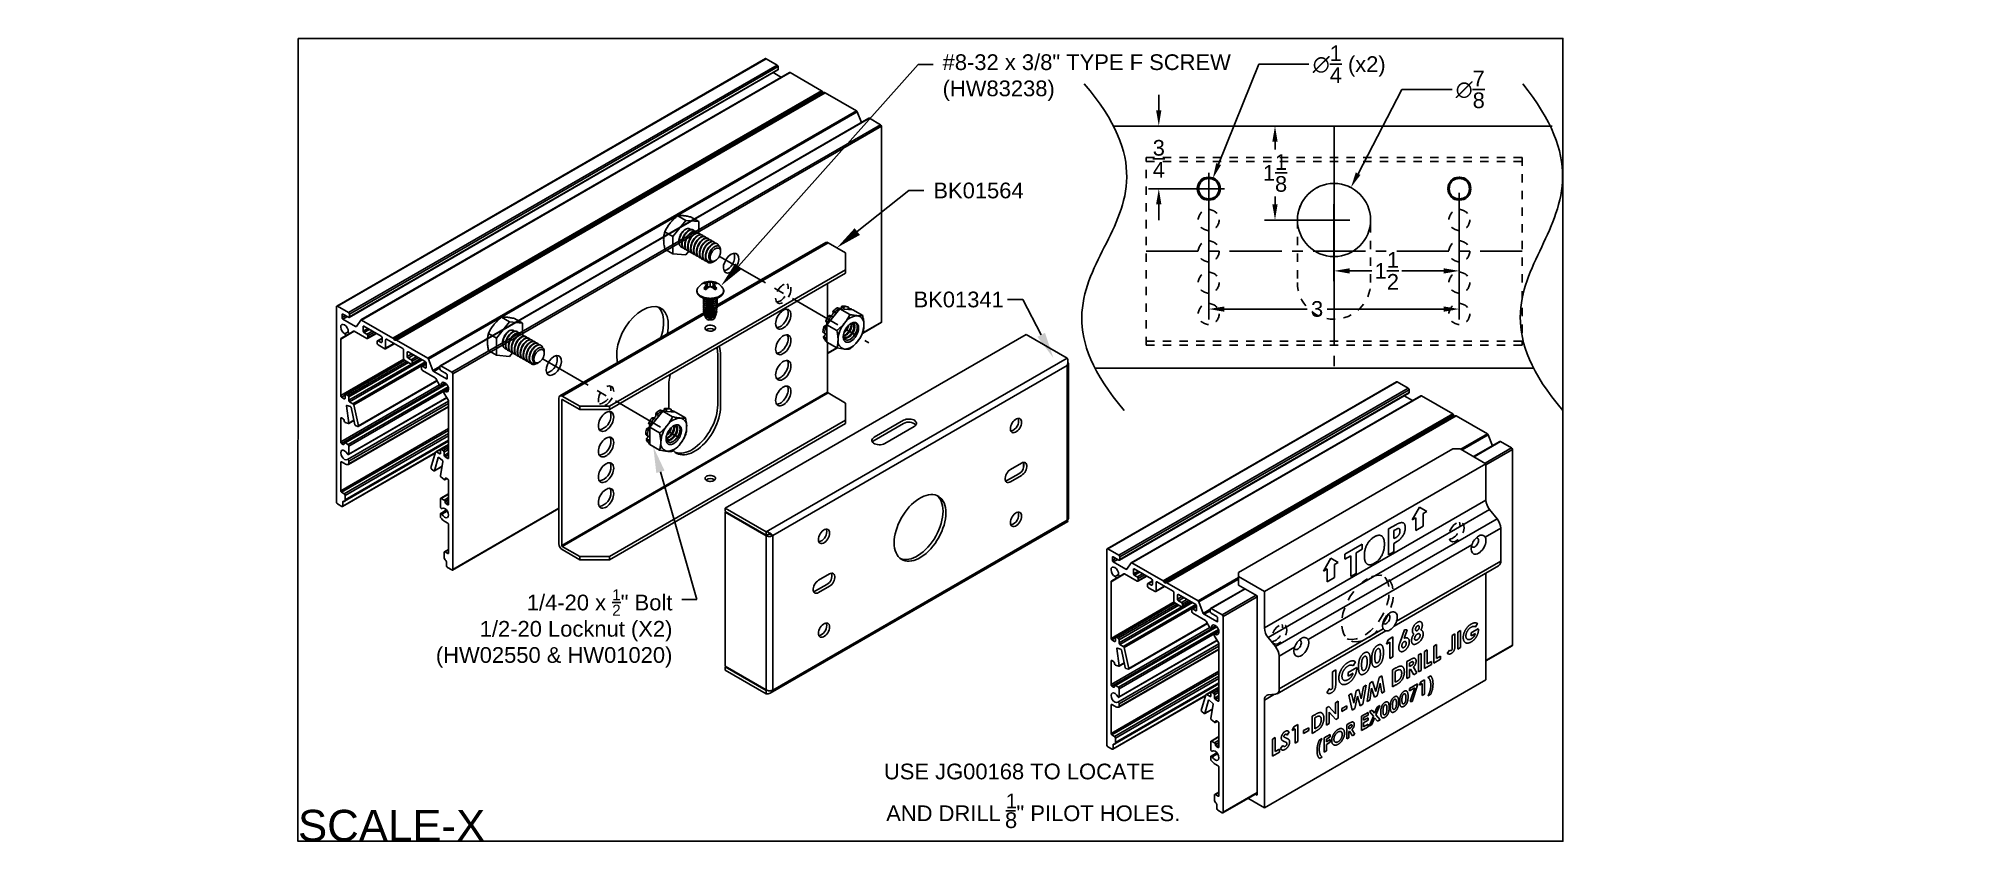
# Model space of a CAD drawing. Extents: x -3.1 to 19.9, y -9.6 to 0.
import ezdxf
from ezdxf import colors
from ezdxf.entities.mleader import LeaderData, LeaderLine
from ezdxf.math import Vec2, Vec3

# ---------------------------------------------------------------- set-up
doc = ezdxf.new("R2010")
doc.units = 0
doc.header["$LTSCALE"] = 0.5
doc.header["$MEASUREMENT"] = 0
for name, pattern in [('CENTER', [2, 1.25, -0.25, 0.25, -0.25]), ('HIDDEN', [0.375, 0.25, -0.125]), ('HIDDEN2', [0.1875, 0.125, -0.0625])]:
    doc.linetypes.add(name, pattern=pattern)
doc.layers.get('Defpoints').update_dxf_attribs({"linetype": 'CONTINUOUS'})
for name, color, linetype in [('Centerline', 210, 'CENTER'), ('Dimension', 10, 'CONTINUOUS'), ('FAB DWG', 221, 'CONTINUOUS'), ('Hardware', 242, 'CONTINUOUS'), ('Housing', 150, 'CONTINUOUS'), ('WallMount Bracket', 190, 'CONTINUOUS')]:
    doc.layers.add(name, color=color, linetype=linetype)
doc.layers.add('Jig', color=41, linetype='CONTINUOUS', lineweight=13)
doc.layers.add('Text-Unprinted', color=131, linetype='CONTINUOUS', plot=False)
doc.styles.add('LSAD_Standard', font='arial.ttf')
doc.styles.get("Standard").update_dxf_attribs({"font": 'arial.ttf'})
doc.dimstyles.get("Standard").update_dxf_attribs({"dimtxt": 0.18, "dimasz": 0.18, "dimexe": 0.18, "dimexo": 0.0625, "dimgap": 0.09, "dimtad": 0, "dimtih": 1, "dimtoh": 1, "dimdec": 4, "dimzin": 0, "dimdsep": 46, "dimtxsty": 'Standard', "dimcen": 0.09, "dimadec": 0, "dimazin": 0, "dimtfac": 1, "dimtdec": 4, "dimtofl": 0, "dimtmove": 0, "dimatfit": 3, "dimfxl": 1, "dimtolj": 1, "dimtzin": 0, "dimarcsym": 0})

msp = doc.modelspace()

# ---------------------------------------------------------------- texts
at = {"layer": 'FAB DWG', "transparency": 16777216}
for s, height, p in [('USE JG00168 TO LOCATE', 0.188, (7.012917, -8.869164)), ('AND DRILL ', 0.188, (7.040372, -9.369422)), ('1', 0.175, (8.470886, -9.215256)), ('" PILOT HOLES.', 0.188, (8.599092, -9.369422)), ('8', 0.188, (8.462172, -9.452289))]:
    msp.add_text(s, height=height, dxfattribs=at).set_placement(p)
at = {"layer": 'Text-Unprinted', "ltscale": 0.5, "transparency": 16777216, "style": 'LSAD_Standard'}
msp.add_attdef('SCALE-X', (-0.000224, -9.609386), 'XEffectiveScaleFactor', height=0.375, dxfattribs=at)

# ---------------------------------------------------------------- blocks, each defined once
blk = doc.blocks.new('*D0')
at = {"layer": 'Defpoints', "color": 0, "transparency": 16777216}
for p in [(10.303, -1.049), (10.9, -1.049), (10.9, -1.799)]:
    blk.add_point(p, dxfattribs=at)
at = {"layer": 'FAB DWG', "color": 0, "lineweight": -2, "transparency": 16777216}
for p, q in [((10.303, -0.861), (10.303, -0.674)), ((10.85, -1.049), (10.178, -1.049)), ((10.85, -1.799), (10.178, -1.799)), ((10.303, -1.986), (10.303, -2.174))]:
    blk.add_line(p, q, dxfattribs=at)
at = {"layer": 'FAB DWG', "color": 0, "transparency": 16777216}
for points in [[(10.271, -0.861), (10.334, -0.861), (10.303, -1.049)], [(10.271, -1.986), (10.334, -1.986), (10.303, -1.799)]]:
    blk.add_solid(points, dxfattribs=at)
at = {"layer": 'FAB DWG', "color": 0, "transparency": 16777216, "insert": (10.303, -1.441), "char_height": 0.1875, "attachment_point": 5}
blk.add_mtext('\\A1;{\\H1x;\\S3/4;}', dxfattribs=at)
blk = doc.blocks.new('*D1')
at = {"layer": 'Defpoints', "color": 0, "transparency": 16777216}
for p in [(11.694, -1.049), (12.4, -1.049), (12.4, -2.174)]:
    blk.add_point(p, dxfattribs=at)
at = {"layer": 'FAB DWG', "color": 0, "lineweight": -2, "transparency": 16777216}
for p, q in [((12.35, -1.049), (11.569, -1.049)), ((11.694, -1.236), (11.694, -1.33)), ((11.694, -1.986), (11.694, -1.893)), ((12.35, -2.174), (11.569, -2.174))]:
    blk.add_line(p, q, dxfattribs=at)
at = {"layer": 'FAB DWG', "color": 0, "transparency": 16777216}
for points in [[(11.662, -1.236), (11.725, -1.236), (11.694, -1.049)], [(11.662, -1.986), (11.725, -1.986), (11.694, -2.174)]]:
    blk.add_solid(points, dxfattribs=at)
at = {"layer": 'FAB DWG', "color": 0, "transparency": 16777216, "insert": (11.694, -1.611), "char_height": 0.1875, "attachment_point": 5}
blk.add_mtext('\\A1;1{\\H1x;\\S1/8;}', dxfattribs=at)
blk = doc.blocks.new('*D2')
at = {"layer": 'Defpoints', "color": 0, "transparency": 16777216}
for p in [(10.9, -1.799), (13.9, -1.799), (13.9, -3.24)]:
    blk.add_point(p, dxfattribs=at)
at = {"layer": 'FAB DWG', "color": 0, "lineweight": -2, "transparency": 16777216}
for p, q in [((10.9, -1.849), (10.9, -3.365)), ((13.9, -1.849), (13.9, -3.365)), ((11.088, -3.24), (12.077, -3.24)), ((13.713, -3.24), (12.319, -3.24))]:
    blk.add_line(p, q, dxfattribs=at)
at = {"layer": 'FAB DWG', "color": 0, "transparency": 16777216}
for points in [[(11.088, -3.209), (11.088, -3.272), (10.9, -3.24)], [(13.713, -3.209), (13.713, -3.272), (13.9, -3.24)]]:
    blk.add_solid(points, dxfattribs=at)
at = {"layer": 'FAB DWG', "color": 0, "transparency": 16777216, "insert": (12.198, -3.24), "char_height": 0.1875, "attachment_point": 5}
blk.add_mtext('\\A1;3', dxfattribs=at)
blk = doc.blocks.new('*D3')
at = {"layer": 'Defpoints', "color": 0, "transparency": 16777216}
for p in [(12.602, -1.786), (12.198, -2.562)]:
    blk.add_point(p, dxfattribs=at)
at = {"layer": 'FAB DWG', "color": 0, "lineweight": -2, "transparency": 16777216}
for p, q in [((13.214, -0.61), (12.689, -1.62)), ((13.813, -0.61), (13.214, -0.61)), ((12.4, -2.361), (12.4, -1.986)), ((12.213, -2.174), (12.588, -2.174))]:
    blk.add_line(p, q, dxfattribs=at)
at = {"layer": 'FAB DWG', "color": 0, "transparency": 16777216}
blk.add_solid([(12.661, -1.605), (12.717, -1.634), (12.602, -1.786)], dxfattribs=at)
at = {"layer": 'FAB DWG', "color": 0, "transparency": 16777216, "insert": (14.031, -0.61), "char_height": 0.1875, "attachment_point": 5}
blk.add_mtext('\\A1;∅{\\H1x;\\S7/8;}', dxfattribs=at)
blk = doc.blocks.new('*D4')
at = {"layer": 'Defpoints', "color": 0, "transparency": 16777216}
for p in [(10.949, -1.678), (10.852, -1.92)]:
    blk.add_point(p, dxfattribs=at)
at = {"layer": 'FAB DWG', "color": 0, "lineweight": -2, "transparency": 16777216}
for p, q in [((11.502, -0.308), (11.019, -1.505)), ((12.098, -0.308), (11.502, -0.308)), ((10.713, -1.799), (11.088, -1.799)), ((10.9, -1.986), (10.9, -1.611))]:
    blk.add_line(p, q, dxfattribs=at)
at = {"layer": 'FAB DWG', "color": 0, "transparency": 16777216}
blk.add_solid([(10.99, -1.493), (11.048, -1.516), (10.949, -1.678)], dxfattribs=at)
at = {"layer": 'FAB DWG', "color": 0, "transparency": 16777216, "insert": (12.582, -0.308), "char_height": 0.1875, "attachment_point": 5}
blk.add_mtext('\\A1;∅{\\H1x;\\S1/4;} (x2)', dxfattribs=at)
blk = doc.blocks.new('*D5')
at = {"layer": 'Defpoints', "color": 0, "transparency": 16777216}
for p in [(13.9, -1.799), (12.4, -2.174), (13.9, -2.783)]:
    blk.add_point(p, dxfattribs=at)
at = {"layer": 'FAB DWG', "color": 0, "lineweight": -2, "transparency": 16777216}
for p, q in [((13.9, -1.849), (13.9, -2.908)), ((12.4, -2.224), (12.4, -2.908)), ((12.588, -2.783), (12.851, -2.783)), ((13.713, -2.783), (13.213, -2.783))]:
    blk.add_line(p, q, dxfattribs=at)
at = {"layer": 'FAB DWG', "color": 0, "transparency": 16777216}
for points in [[(12.588, -2.752), (12.588, -2.815), (12.4, -2.783)], [(13.713, -2.752), (13.713, -2.815), (13.9, -2.783)]]:
    blk.add_solid(points, dxfattribs=at)
at = {"layer": 'FAB DWG', "color": 0, "transparency": 16777216, "insert": (13.032, -2.783), "char_height": 0.1875, "attachment_point": 5}
blk.add_mtext('\\A1;1{\\H1x;\\S1/2;}', dxfattribs=at)

# ---------------------------------------------------------------- dimensions: what is measured, and where the dimension line sits
at = {"layer": 'FAB DWG', "transparency": 16777216}
dim = msp.add_diameter_dim_2p(p1=(10.851706, -1.919511), p2=(10.948978, -1.678392), text='<> (x2)', dimstyle='Standard', override={"dimtxt": 0.1875, "dimasz": 0.1875, "dimexe": 0.125, "dimexo": 0.05, "dimgap": 0.06, "dimdec": 5, "dimlunit": 5, "dimcen": 0.1875, "dimadec": 3, "dimtdec": 3}, dxfattribs=at)
dim.commit()
dim.dimension.update_dxf_attribs({"geometry": '*D4', "text_midpoint": (12.582457, -0.307681), "dimtype": 131})
dim = msp.add_diameter_dim_2p(p1=(12.198384, -2.562048), p2=(12.6023, -1.785855), dimstyle='Standard', override={"dimtxt": 0.1875, "dimasz": 0.1875, "dimexe": 0.125, "dimexo": 0.05, "dimgap": 0.06, "dimdec": 5, "dimlunit": 5, "dimcen": 0.1875, "dimadec": 3, "dimtdec": 3}, dxfattribs=at)
dim.commit()
dim.dimension.update_dxf_attribs({"geometry": '*D3', "text_midpoint": (14.03128, -0.610143), "dimtype": 131})
dim = msp.add_linear_dim(base=(10.302719, -1.048952), p1=(10.900342, -1.798952), p2=(10.900342, -1.048952), angle=90, dimstyle='Standard', override={"dimtxt": 0.1875, "dimasz": 0.1875, "dimexe": 0.125, "dimexo": 0.05, "dimgap": 0.06, "dimdec": 5, "dimlunit": 5, "dimadec": 3, "dimtdec": 3}, dxfattribs=at)
dim.commit()
dim.dimension.update_dxf_attribs({"geometry": '*D0', "text_midpoint": (10.302719, -1.44091), "dimtype": 128})
dim = msp.add_linear_dim(base=(11.693521, -1.048952), p1=(12.400342, -2.173952), p2=(12.400342, -1.048952), angle=90, dimstyle='Standard', override={"dimtxt": 0.1875, "dimasz": 0.1875, "dimexe": 0.125, "dimexo": 0.05, "dimgap": 0.06, "dimdec": 5, "dimlunit": 5, "dimadec": 3, "dimtdec": 3}, dxfattribs=at)
dim.commit()
dim.dimension.update_dxf_attribs({"geometry": '*D1', "text_midpoint": (11.693521, -1.611452)})
for base, p1, picture, middle in [((13.900342, -3.24043), (10.900342, -1.798952), '*D2', (12.197986, -3.24043)), ((13.900342, -2.783301), (12.400342, -2.173952), '*D5', (13.032046, -2.783301))]:
    dim = msp.add_linear_dim(base=base, p1=p1, p2=(13.900342, -1.798952), dimstyle='Standard', override={"dimtxt": 0.1875, "dimasz": 0.1875, "dimexe": 0.125, "dimexo": 0.05, "dimgap": 0.06, "dimdec": 5, "dimlunit": 5, "dimadec": 3, "dimtdec": 3}, dxfattribs=at)
    dim.commit()
    dim.dimension.update_dxf_attribs({"geometry": picture, "text_midpoint": middle, "dimtype": 128})

# ---------------------------------------------------------------- linework, layer by layer
at = {"layer": 'Centerline', "transparency": 16777216}
for p, q in [((12.400342, -1.048952), (12.400342, -3.948944)), ((12.400342, -1.423952), (12.400342, -3.673952)), ((5.05345, -2.615436), (6.83398, -3.643425)), ((10.150342, -2.548952), (14.650342, -2.548952)), ((2.932568, -3.840301), (4.584053, -4.793786))]:
    msp.add_line(p, q, dxfattribs=at)
at = {"layer": 'Dimension', "transparency": 16777216}
for points in [[(9.410408, -0.54488), (10.181731, -1.441941), (9.650338, -2.498955), (9.118945, -3.55597), (9.890268, -4.453031)], [(14.660408, -0.54488), (15.3742, -1.430674), (14.900338, -2.498955), (14.368945, -3.55597), (15.140268, -4.453031)]]:
    msp.add_open_spline(points, degree=3, dxfattribs=at)
at = {"layer": 'FAB DWG', "transparency": 16777216}
msp.add_line((8.47208, -9.244422), (8.587394, -9.244422), dxfattribs=at)
at = {"layer": 'Hardware', "linetype": 'Continuous', "lineweight": 25, "transparency": 16777216}
for p, q in [((4.487107, -2.37122), (4.641786, -2.178809)), ((4.545116, -2.123017), (4.641786, -2.178809)), ((4.641786, -2.178809), (4.796466, -2.192675)), ((4.699796, -2.136882), (4.796466, -2.192675)), ((4.735207, -2.294678), (4.730787, -2.292127)), ((4.796466, -2.192675), (4.796466, -2.330801)), ((4.390437, -2.315427), (4.487107, -2.37122)), ((4.390437, -2.521704), (4.487107, -2.577496)), ((4.487107, -2.577496), (4.487107, -2.37122)), ((4.588143, -2.49845), (4.592563, -2.501001)), ((4.623498, -2.518856), (4.627918, -2.521406)), ((4.770562, -2.315083), (4.766143, -2.312533)), ((4.805918, -2.335488), (4.801498, -2.332938)), ((4.841273, -2.355894), (4.836853, -2.353343)), ((4.876628, -2.376299), (4.872209, -2.373748)), ((4.911984, -2.396704), (4.907564, -2.394153)), ((4.947339, -2.417109), (4.94292, -2.414558)), ((4.982694, -2.437514), (4.978275, -2.434964)), ((5.01805, -2.457919), (5.01363, -2.455369)), ((4.641786, -2.591362), (4.487107, -2.577496)), ((4.677407, -2.547051), (4.641786, -2.591362)), ((4.658854, -2.539261), (4.663273, -2.541811)), ((4.694209, -2.559666), (4.698629, -2.562217)), ((4.729564, -2.580071), (4.733984, -2.582622)), ((4.76492, -2.600476), (4.769339, -2.603027)), ((4.800275, -2.620881), (4.804695, -2.623432)), ((4.83563, -2.641287), (4.84005, -2.643837)), ((4.870986, -2.661692), (4.875405, -2.664242)), ((4.971696, -2.674254), (4.989834, -2.663774)), ((4.991824, -2.662625), (4.995373, -2.660574)), ((5.057211, -2.553428), (5.057211, -2.532565)), ((4.882823, -3.005958), (4.876587, -2.969491)), ((4.89838, -2.990295), (4.888154, -2.946545)), ((4.898528, -2.966288), (4.89187, -2.962444)), ((4.898528, -2.966288), (4.903853, -2.918155)), ((4.931949, -2.974279), (4.898528, -2.966288)), ((4.934683, -2.973406), (4.934683, -2.919684)), ((4.970839, -2.966288), (4.937417, -2.974279)), ((4.970839, -2.966288), (4.965514, -2.918155)), ((4.977497, -2.962444), (4.970839, -2.966288)), ((4.970987, -2.990295), (4.981213, -2.946545)), ((4.984589, -2.942566), (4.988837, -2.918598)), ((4.986544, -3.005958), (4.99278, -2.969491)), ((4.852683, -3.116842), (4.852683, -3.120031)), ((4.852683, -3.142359), (4.852683, -3.145548)), ((4.852683, -3.167875), (4.852683, -3.171065)), ((4.852683, -3.193392), (4.852683, -3.196582)), ((5.015889, -3.198996), (5.012567, -3.199557)), ((5.014567, -3.194993), (5.015889, -3.198996)), ((5.016683, -3.13279), (5.016683, -3.1296)), ((5.016683, -3.158307), (5.016683, -3.155117)), ((5.016683, -3.183824), (5.016683, -3.180634)), ((6.534415, -3.210514), (6.540529, -3.211841)), ((6.577992, -3.212474), (6.547775, -3.206318)), ((2.377228, -3.586827), (2.531907, -3.394416)), ((2.435237, -3.338624), (2.531907, -3.394416)), ((2.531907, -3.394416), (2.686587, -3.408282)), ((2.589917, -3.352489), (2.686587, -3.408282)), ((2.686587, -3.408282), (2.686587, -3.546408)), ((4.852683, -3.218909), (4.852683, -3.222099)), ((4.852683, -3.244426), (4.852683, -3.247616)), ((4.856291, -3.277441), (4.858346, -3.28324)), ((4.863747, -3.298478), (4.868721, -3.312514)), ((4.870919, -3.318715), (4.881289, -3.347978)), ((4.888364, -3.336714), (4.888661, -3.336344)), ((4.913464, -3.309644), (4.913987, -3.313309)), ((4.916, -3.327391), (4.917516, -3.337985)), ((4.922449, -3.372331), (4.934683, -3.365269)), ((4.934683, -3.235908), (4.934683, -3.236419)), ((4.934683, -3.246786), (4.934683, -3.261297)), ((4.934683, -3.265398), (4.934683, -3.365269)), ((4.934683, -3.365269), (4.946917, -3.372331)), ((4.952134, -3.336007), (4.953574, -3.32594)), ((4.955675, -3.311242), (4.956115, -3.30816)), ((4.956115, -3.30816), (4.956112, -3.308146)), ((4.999173, -3.310424), (5.00064, -3.31231)), ((5.007837, -3.291877), (5.004242, -3.302087)), ((5.01511, -3.221619), (5.014131, -3.221758)), ((5.0146, -3.220391), (5.01511, -3.221619)), ((6.324279, -3.392063), (6.321249, -3.390241)), ((6.324514, -3.392204), (6.324279, -3.392063)), ((6.48618, -3.236659), (6.3315, -3.429079)), ((6.449914, -3.497438), (6.3315, -3.429079)), ((6.3315, -3.429079), (6.3315, -3.63533)), ((6.335965, -3.389034), (6.340386, -3.391977)), ((6.337611, -3.400228), (6.342063, -3.403187)), ((6.345084, -3.404423), (6.343442, -3.403865)), ((6.365844, -3.317032), (6.365059, -3.316597)), ((6.376589, -3.331404), (6.371764, -3.329138)), ((6.386664, -3.327575), (6.38181, -3.32529)), ((6.388336, -3.328752), (6.389575, -3.329985)), ((6.429226, -3.285255), (6.423133, -3.281737)), ((6.428347, -3.283617), (6.423133, -3.281737)), ((6.426192, -3.267738), (6.431369, -3.269608)), ((6.429226, -3.285255), (6.428347, -3.283617)), ((6.480852, -3.233519), (6.475123, -3.232052)), ((6.485123, -3.232826), (6.479365, -3.23135)), ((6.604594, -3.305018), (6.48618, -3.236659)), ((6.64086, -3.25049), (6.48618, -3.236659)), ((6.533232, -3.225213), (6.527139, -3.221696)), ((6.533295, -3.223031), (6.527139, -3.221696)), ((6.533232, -3.225213), (6.533295, -3.223031)), ((6.586681, -3.236246), (6.585519, -3.238121)), ((6.587685, -3.225735), (6.587134, -3.227892)), ((6.617374, -3.247233), (6.611281, -3.243716)), ((6.618199, -3.245251), (6.611281, -3.243716)), ((6.616874, -3.248345), (6.617374, -3.247233)), ((6.617374, -3.247233), (6.618199, -3.245251)), ((6.624503, -3.239691), (6.617604, -3.23816)), ((6.759273, -3.318849), (6.64086, -3.25049)), ((2.280558, -3.531034), (2.377228, -3.586827)), ((2.377228, -3.793103), (2.377228, -3.586827)), ((2.625328, -3.510285), (2.620909, -3.507734)), ((2.660683, -3.53069), (2.656264, -3.52814)), ((2.696039, -3.551095), (2.691619, -3.548545)), ((2.731394, -3.5715), (2.726975, -3.56895)), ((2.766749, -3.591906), (2.76233, -3.589355)), ((2.802105, -3.612311), (2.797685, -3.60976)), ((2.83746, -3.632716), (2.833041, -3.630165)), ((2.872815, -3.653121), (2.868396, -3.650571)), ((2.908171, -3.673526), (2.903751, -3.670976)), ((6.298197, -3.52807), (6.30233, -3.532207)), ((6.299779, -3.532588), (6.303935, -3.536745)), ((6.310252, -3.59712), (6.306068, -3.592565)), ((6.311426, -3.470288), (6.307191, -3.466841)), ((6.312944, -3.537201), (6.311011, -3.537845)), ((6.318679, -3.584187), (6.312586, -3.580669)), ((6.312586, -3.580669), (6.316798, -3.585256)), ((6.316798, -3.585256), (6.318679, -3.584187)), ((6.324122, -3.461107), (6.318029, -3.457589)), ((6.318029, -3.457589), (6.32229, -3.461062)), ((6.32229, -3.461062), (6.324122, -3.461107)), ((6.327315, -3.631739), (6.331739, -3.636736)), ((6.449914, -3.703689), (6.3315, -3.63533)), ((6.364641, -3.654462), (6.367309, -3.65738)), ((6.367323, -3.657383), (6.372034, -3.66257)), ((2.280558, -3.73731), (2.377228, -3.793103)), ((2.531907, -3.806969), (2.377228, -3.793103)), ((2.478264, -3.714057), (2.482684, -3.716608)), ((2.51362, -3.734463), (2.518039, -3.737013)), ((2.567528, -3.762658), (2.531907, -3.806969)), ((2.548975, -3.754868), (2.553394, -3.757418)), ((2.58433, -3.775273), (2.58875, -3.777823)), ((2.619686, -3.795678), (2.624105, -3.798229)), ((2.655041, -3.816083), (2.65946, -3.818634)), ((2.690396, -3.836488), (2.694816, -3.839039)), ((2.725752, -3.856894), (2.730171, -3.859444)), ((2.761107, -3.877299), (2.765526, -3.879849)), ((2.861817, -3.889861), (2.879955, -3.879381)), ((2.881945, -3.878232), (2.885494, -3.876181)), ((2.947333, -3.769035), (2.947333, -3.748172)), ((4.36486, -4.460969), (4.21018, -4.653389)), ((4.244524, -4.541342), (4.243739, -4.540907)), ((4.255269, -4.555714), (4.250444, -4.553447)), ((4.265344, -4.551885), (4.260489, -4.5496)), ((4.267016, -4.553062), (4.268254, -4.554295)), ((4.307906, -4.509565), (4.301813, -4.506047)), ((4.307026, -4.507926), (4.301813, -4.506047)), ((4.304872, -4.492048), (4.310049, -4.493918)), ((4.307906, -4.509565), (4.307026, -4.507926)), ((4.359532, -4.457829), (4.353802, -4.456362)), ((4.363802, -4.457136), (4.358045, -4.45566)), ((4.483273, -4.529328), (4.36486, -4.460969)), ((4.519539, -4.4748), (4.36486, -4.460969)), ((4.411912, -4.449523), (4.405819, -4.446006)), ((4.411974, -4.447341), (4.405819, -4.446006)), ((4.411912, -4.449523), (4.411974, -4.447341)), ((4.413095, -4.434823), (4.419208, -4.43615)), ((4.456672, -4.436784), (4.426455, -4.430628)), ((4.465361, -4.460555), (4.464199, -4.462431)), ((4.466365, -4.450044), (4.465814, -4.452202)), ((4.496054, -4.471543), (4.489961, -4.468026)), ((4.496879, -4.469561), (4.489961, -4.468026)), ((4.495554, -4.472655), (4.496054, -4.471543)), ((4.496054, -4.471543), (4.496879, -4.469561)), ((4.503182, -4.464001), (4.496283, -4.46247)), ((4.637953, -4.543159), (4.519539, -4.4748)), ((4.176877, -4.75238), (4.18101, -4.756517)), ((4.178459, -4.756897), (4.182615, -4.761055)), ((4.188932, -4.82143), (4.184748, -4.816875)), ((4.190105, -4.694598), (4.185871, -4.691151)), ((4.191624, -4.761511), (4.189691, -4.762155)), ((4.197358, -4.808496), (4.191265, -4.804979)), ((4.191265, -4.804979), (4.195477, -4.809566)), ((4.195477, -4.809566), (4.197358, -4.808496)), ((4.202801, -4.685417), (4.196708, -4.681899)), ((4.196708, -4.681899), (4.20097, -4.685372)), ((4.202958, -4.616372), (4.199928, -4.614551)), ((4.20097, -4.685372), (4.202801, -4.685417)), ((4.203194, -4.616514), (4.202958, -4.616372)), ((4.328594, -4.721748), (4.21018, -4.653389)), ((4.21018, -4.653389), (4.21018, -4.85964)), ((4.214644, -4.613344), (4.219065, -4.616287)), ((4.216291, -4.624538), (4.220742, -4.627497)), ((4.223764, -4.628733), (4.222122, -4.628174)), ((4.205995, -4.856048), (4.210419, -4.861046)), ((4.328594, -4.927999), (4.21018, -4.85964)), ((4.243321, -4.878772), (4.245989, -4.881689)), ((4.246003, -4.881693), (4.250713, -4.88688))]:
    msp.add_line(p, q, dxfattribs=at)
at = {"layer": 'Hardware', "linetype": 'Continuous', "lineweight": 25, "transparency": 16777216, "flags": 128}
for points in [[(5.057137, -2.532563), (5.057196, -2.530812), (5.056492, -2.52121), (5.054756, -2.512403), (5.052025, -2.50457), (5.048452, -2.498016), (5.044008, -2.492506), (5.038778, -2.488146), (5.032796, -2.485002), (5.02614, -2.483119), (5.018949, -2.482559), (5.01151, -2.483316), (5.003707, -2.485327), (4.995689, -2.488552), (4.9876, -2.492931), (4.979462, -2.498445), (4.971451, -2.505016), (4.963795, -2.512476), (4.956428, -2.520836), (4.949496, -2.529932), (4.943195, -2.539476), (4.937438, -2.549552), (4.932352, -2.559978), (4.928048, -2.570608), (4.924544, -2.581396), (4.921911, -2.592125), (4.920231, -2.602342), (4.919406, -2.612307), (4.919453, -2.621831), (4.920408, -2.630827), (4.922285, -2.639198), (4.925058, -2.646774), (4.92857, -2.653236), (4.932856, -2.658825), (4.937835, -2.663436), (4.945135, -2.667817), (4.95338, -2.670422), (4.95338, -2.670422)], [(5.057211, -2.553428), (5.056982, -2.547418), (5.056297, -2.541716), (5.05516, -2.536365), (5.053581, -2.531406), (5.05157, -2.526873), (5.049143, -2.522802), (5.046317, -2.519221), (5.043114, -2.516159), (5.039558, -2.513636), (5.035674, -2.511673), (5.031491, -2.510283), (5.027041, -2.509477), (5.022356, -2.509261), (5.017471, -2.509636), (5.012422, -2.510599), (5.007247, -2.512145), (5.001983, -2.51426), (4.996671, -2.516929), (4.991348, -2.520133), (4.986055, -2.523848), (4.980831, -2.528047), (4.975714, -2.532698), (4.970743, -2.537766), (4.965953, -2.543215), (4.961382, -2.549004), (4.957061, -2.55509), (4.953024, -2.561428), (4.9493, -2.567971), (4.945918, -2.574671), (4.942901, -2.581478), (4.940272, -2.588342), (4.938051, -2.595211), (4.936254, -2.602036), (4.934895, -2.608765), (4.933983, -2.615349), (4.933525, -2.621739), (4.933525, -2.627887), (4.933983, -2.633749), (4.934895, -2.63928), (4.936254, -2.64444), (4.938051, -2.649191), (4.940272, -2.653497), (4.942901, -2.657326), (4.945918, -2.660651), (4.9493, -2.663446), (4.953024, -2.665691), (4.957061, -2.667369), (4.961382, -2.668468), (4.965953, -2.668979), (4.970743, -2.6689), (4.975714, -2.66823), (4.980831, -2.666974), (4.986055, -2.665143), (4.991348, -2.662748), (4.996671, -2.659808), (5.001983, -2.656346), (5.007247, -2.652385), (5.012422, -2.647957), (5.017471, -2.643093), (5.022356, -2.637829), (5.027041, -2.632205), (5.031491, -2.626262), (5.035674, -2.620044), (5.039558, -2.613597), (5.043114, -2.60697), (5.046317, -2.60021), (5.049143, -2.593368), (5.05157, -2.586495), (5.053581, -2.579642), (5.05516, -2.572859), (5.056297, -2.566196), (5.056982, -2.559703), (5.057211, -2.553428)], [(5.082467, -2.98522), (5.083411, -2.986596), (5.086286, -2.991253), (5.088723, -2.995991), (5.090717, -3.000799), (5.09226, -3.005661), (5.093349, -3.010565), (5.093981, -3.015495), (5.094154, -3.020437), (5.093866, -3.025377), (5.09312, -3.030302), (5.091917, -3.035196), (5.09026, -3.040046), (5.088155, -3.044838), (5.085608, -3.049558), (5.082625, -3.054191), (5.079216, -3.058726), (5.07539, -3.063149), (5.071158, -3.067446), (5.066533, -3.071606), (5.061528, -3.075617), (5.056157, -3.079467), (5.050435, -3.083146), (5.04438, -3.086641), (5.038009, -3.089944), (5.03134, -3.093045), (5.024392, -3.095934), (5.017185, -3.098604), (5.009741, -3.101047), (5.00208, -3.103256), (4.994225, -3.105224), (4.986198, -3.106946), (4.978023, -3.108416), (4.969722, -3.109632), (4.961321, -3.110588), (4.952843, -3.111282), (4.944312, -3.111713), (4.935754, -3.111879), (4.927193, -3.11178), (4.918653, -3.111415), (4.910159, -3.110786), (4.901736, -3.109895), (4.893409, -3.108744), (4.8852, -3.107337), (4.877134, -3.105678), (4.869233, -3.10377), (4.861522, -3.101621), (4.854021, -3.099236), (4.846753, -3.096622), (4.839739, -3.093787), (4.832998, -3.090738), (4.82655, -3.087485), (4.820415, -3.084037), (4.814608, -3.080404), (4.809148, -3.076595), (4.80405, -3.072624), (4.799329, -3.0685), (4.794997, -3.064235), (4.791069, -3.059843), (4.787554, -3.055335), (4.784464, -3.050725), (4.781807, -3.046025), (4.779591, -3.04125), (4.777822, -3.036414), (4.776505, -3.031529), (4.775644, -3.026611), (4.775242, -3.021673), (4.775299, -3.01673), (4.775816, -3.011795), (4.776791, -3.006884), (4.778222, -3.00201), (4.780103, -2.997187), (4.78243, -2.99243), (4.785197, -2.987752), (4.7869, -2.98522)], [(6.618409, -3.625732), (6.624258, -3.622141), (6.630083, -3.618136), (6.635861, -3.613732), (6.641569, -3.608949), (6.647183, -3.603804), (6.652682, -3.598318), (6.658043, -3.592514), (6.663244, -3.586415), (6.668265, -3.580046), (6.673084, -3.573432), (6.677684, -3.566599), (6.682045, -3.559576), (6.68615, -3.552391), (6.689982, -3.545072), (6.693526, -3.537649), (6.696767, -3.530152), (6.699693, -3.522611), (6.702291, -3.515056), (6.704552, -3.507519), (6.706466, -3.500028), (6.708025, -3.492615), (6.709224, -3.485309), (6.710057, -3.47814), (6.71052, -3.471136), (6.710613, -3.464326), (6.710335, -3.457738), (6.709686, -3.451396), (6.70867, -3.445328), (6.70729, -3.439558), (6.705553, -3.434109), (6.703465, -3.429002), (6.701034, -3.424259), (6.69827, -3.419898), (6.695185, -3.415937), (6.691791, -3.412392), (6.688101, -3.409278), (6.684131, -3.406606), (6.679896, -3.404388), (6.675413, -3.402632), (6.670701, -3.401346), (6.665778, -3.400534), (6.660665, -3.400201), (6.655381, -3.400347), (6.649949, -3.400972), (6.644389, -3.402072), (6.638725, -3.403645), (6.632979, -3.405683), (6.627175, -3.408179), (6.621335, -3.411122), (6.615483, -3.4145), (6.609643, -3.418299), (6.603839, -3.422506), (6.598093, -3.427102), (6.592429, -3.432068), (6.586869, -3.437386), (6.581437, -3.443034), (6.576153, -3.448988), (6.57104, -3.455226), (6.566117, -3.461721), (6.561405, -3.468447), (6.556923, -3.475379), (6.552687, -3.482486), (6.548717, -3.489742), (6.545027, -3.497117), (6.541633, -3.504581), (6.538548, -3.512103), (6.535784, -3.519655), (6.533354, -3.527205), (6.531265, -3.534723), (6.529528, -3.542178), (6.528148, -3.549541), (6.527132, -3.556783), (6.526483, -3.563873), (6.526205, -3.570783), (6.526298, -3.577486), (6.526762, -3.583954), (6.527594, -3.590162), (6.528793, -3.596084), (6.530352, -3.601697), (6.532266, -3.606977), (6.534527, -3.611905), (6.537125, -3.616459), (6.540051, -3.620622), (6.543292, -3.624377), (6.546836, -3.627708), (6.550668, -3.630603), (6.554773, -3.633049), (6.559134, -3.635037), (6.563734, -3.636559), (6.568554, -3.637608), (6.573574, -3.638181), (6.578775, -3.638275), (6.584136, -3.637889), (6.589635, -3.637026), (6.595249, -3.635688), (6.600957, -3.633882), (6.606735, -3.631614), (6.61256, -3.628893), (6.618409, -3.625732)], [(2.947258, -3.74817), (2.947317, -3.746419), (2.946613, -3.736816), (2.944878, -3.72801), (2.942146, -3.720177), (2.938573, -3.713623), (2.93413, -3.708113), (2.928899, -3.703753), (2.922917, -3.700609), (2.916261, -3.698726), (2.909071, -3.698165), (2.901631, -3.698923), (2.893828, -3.700934), (2.88581, -3.704159), (2.877721, -3.708538), (2.869583, -3.714052), (2.861572, -3.720623), (2.853916, -3.728083), (2.84655, -3.736442), (2.839618, -3.745539), (2.833317, -3.755083), (2.827559, -3.765159), (2.822473, -3.775585), (2.818169, -3.786215), (2.814665, -3.797003), (2.812032, -3.807732), (2.810352, -3.817949), (2.809527, -3.827913), (2.809574, -3.837438), (2.810529, -3.846434), (2.812406, -3.854805), (2.81518, -3.862381), (2.818691, -3.868843), (2.822978, -3.874432), (2.827956, -3.879043), (2.835256, -3.883424), (2.843501, -3.886029), (2.843501, -3.886029)], [(2.947333, -3.769035), (2.947103, -3.763025), (2.946418, -3.757323), (2.945281, -3.751972), (2.943702, -3.747012), (2.941691, -3.74248), (2.939264, -3.738409), (2.936438, -3.734828), (2.933235, -3.731766), (2.929679, -3.729243), (2.925795, -3.72728), (2.921612, -3.72589), (2.917162, -3.725084), (2.912477, -3.724868), (2.907592, -3.725243), (2.902543, -3.726206), (2.897368, -3.727751), (2.892105, -3.729867), (2.886792, -3.732536), (2.881469, -3.73574), (2.876176, -3.739455), (2.870952, -3.743654), (2.865835, -3.748304), (2.860864, -3.753373), (2.856075, -3.758822), (2.851503, -3.764611), (2.847182, -3.770697), (2.843145, -3.777035), (2.839422, -3.783578), (2.836039, -3.790278), (2.833022, -3.797085), (2.830393, -3.803949), (2.828172, -3.810818), (2.826375, -3.817643), (2.825016, -3.824372), (2.824104, -3.830956), (2.823646, -3.837346), (2.823646, -3.843494), (2.824104, -3.849356), (2.825016, -3.854887), (2.826375, -3.860047), (2.828172, -3.864798), (2.830393, -3.869103), (2.833022, -3.872933), (2.836039, -3.876257), (2.839422, -3.879053), (2.843145, -3.881298), (2.847182, -3.882976), (2.851503, -3.884075), (2.856075, -3.884586), (2.860864, -3.884507), (2.865835, -3.883837), (2.870952, -3.882581), (2.876176, -3.880749), (2.881469, -3.878355), (2.886792, -3.875415), (2.892105, -3.871953), (2.897368, -3.867992), (2.902543, -3.863564), (2.907592, -3.858699), (2.912477, -3.853436), (2.917162, -3.847812), (2.921612, -3.841869), (2.925795, -3.835651), (2.929679, -3.829204), (2.933235, -3.822577), (2.936438, -3.815817), (2.939264, -3.808975), (2.941691, -3.802102), (2.943702, -3.795249), (2.945281, -3.788465), (2.946418, -3.781803), (2.947103, -3.77531), (2.947333, -3.769035)], [(4.497089, -4.850041), (4.502937, -4.846451), (4.508763, -4.842445), (4.514541, -4.838042), (4.520248, -4.833258), (4.525863, -4.828113), (4.531362, -4.822628), (4.536723, -4.816824), (4.541924, -4.810725), (4.546944, -4.804356), (4.551764, -4.797742), (4.556364, -4.790909), (4.560725, -4.783886), (4.56483, -4.776701), (4.568662, -4.769382), (4.572205, -4.761959), (4.575447, -4.754462), (4.578373, -4.746921), (4.580971, -4.739366), (4.583232, -4.731829), (4.585146, -4.724338), (4.586705, -4.716925), (4.587903, -4.709619), (4.588736, -4.70245), (4.5892, -4.695446), (4.589293, -4.688636), (4.589014, -4.682047), (4.588366, -4.675706), (4.58735, -4.669638), (4.58597, -4.663868), (4.584233, -4.658418), (4.582144, -4.653312), (4.579713, -4.648568), (4.57695, -4.644208), (4.573865, -4.640247), (4.57047, -4.636702), (4.566781, -4.633587), (4.56281, -4.630916), (4.558575, -4.628697), (4.554093, -4.626942), (4.549381, -4.625656), (4.544458, -4.624844), (4.539344, -4.624511), (4.534061, -4.624657), (4.528628, -4.625281), (4.523069, -4.626382), (4.517405, -4.627955), (4.511659, -4.629993), (4.505854, -4.632489), (4.500015, -4.635431), (4.494163, -4.638809), (4.488323, -4.642609), (4.482519, -4.646816), (4.476773, -4.651411), (4.471109, -4.656378), (4.465549, -4.661696), (4.460117, -4.667344), (4.454833, -4.673298), (4.44972, -4.679535), (4.444797, -4.68603), (4.440085, -4.692757), (4.435602, -4.699688), (4.431367, -4.706796), (4.427397, -4.714052), (4.423707, -4.721427), (4.420313, -4.72889), (4.417228, -4.736413), (4.414464, -4.743965), (4.412033, -4.751515), (4.409945, -4.759033), (4.408207, -4.766488), (4.406828, -4.773851), (4.405812, -4.781092), (4.405163, -4.788183), (4.404885, -4.795093), (4.404977, -4.801796), (4.405441, -4.808264), (4.406274, -4.814472), (4.407472, -4.820394), (4.409032, -4.826007), (4.410946, -4.831287), (4.413206, -4.836215), (4.415805, -4.840769), (4.418731, -4.844932), (4.421972, -4.848687), (4.425516, -4.852018), (4.429348, -4.854913), (4.433453, -4.857359), (4.437814, -4.859347), (4.442413, -4.860869), (4.447233, -4.861918), (4.452254, -4.862491), (4.457455, -4.862584), (4.462816, -4.862199), (4.468314, -4.861336), (4.473929, -4.859998), (4.479637, -4.858192), (4.485415, -4.855924), (4.49124, -4.853203), (4.497089, -4.850041)]]:
    msp.add_lwpolyline(points, dxfattribs=at)
at = {"layer": 'Hardware', "linetype": 'Continuous', "lineweight": 25, "transparency": 16777216}
for centre, radius, start, end in [((4.73699, -2.435793), 0.180022, 121.927624, 151.1669126), ((4.943213, -2.630928), 0.063072, 174.4669101, 234.205204), ((4.934683, -3.089038), 0.180605, 35.0880246, 144.9119754), ((4.912687, -3.001618), 0.089031, 111.1734428, 128.8211806), ((4.860371, -3.009442), 0.077268, 77.8854505, 92.593717), ((5.047605, -3.123138), 0.229901, 138.062745, 146.0598015), ((4.797394, -3.017923), 0.115465, 38.1830374, 46.6966044), ((5.059192, -3.047153), 0.198434, 149.5350465, 156.9599145), ((4.893863, -3.006453), 0.088862, 83.5452149, 98.6295783), ((5.141871, -3.247811), 0.354402, 132.1910491, 137.511631), ((4.91104, -3.084789), 0.166789, 81.8504853, 92.4696238), ((5.014882, -3.228591), 0.26749, 107.4466525, 114.5240816), ((4.958327, -3.084789), 0.166789, 87.5303762, 98.1495147), ((4.854485, -3.228591), 0.26749, 65.4759184, 72.5533475), ((4.975504, -3.006453), 0.088862, 81.3704217, 96.4547851), ((4.727496, -3.247811), 0.354402, 42.488369, 47.8089509), ((5.071973, -3.017923), 0.115465, 133.3033956, 141.8169626), ((4.810175, -3.047153), 0.198434, 23.0400855, 30.4649535), ((4.956679, -3.001618), 0.089031, 51.1788194, 68.8265572), ((5.008996, -3.009442), 0.077268, 87.406283, 102.1145495), ((4.821761, -3.123138), 0.229901, 33.9401985, 41.937255), ((4.912687, -2.925413), 0.089031, 231.1788194, 248.8265572), ((4.956679, -2.925413), 0.089031, 291.1734428, 308.8211806), ((6.528041, -3.30903), 0.104591, 79.1245993, 99.0565902), ((6.538229, -3.220953), 0.011115, 110.0656762, 183.8312312), ((6.557366, -3.315419), 0.104938, 75.0767022, 99.2330666), ((4.896209, -3.309814), 0.026798, 193.2912183, 219.6054019), ((4.923252, -3.324015), 0.048323, 209.7288566, 269.0480966), ((4.934683, -3.094139), 0.141769, 266.7004019, 273.2995981), ((4.945575, -3.322805), 0.049544, 271.552597, 328.4420264), ((4.945695, -3.217722), 0.091036, 276.5723278, 310.8814247), ((6.69102, -3.561179), 0.41381, 144.3908877, 153.8767012), ((6.343027, -3.393713), 0.008472, 146.4723441, 230.2665419), ((6.727208, -3.58207), 0.431007, 144.4381202, 153.8294688), ((6.379012, -3.333023), 0.008223, 70.1261717, 151.8066061), ((6.589316, -3.461301), 0.270727, 119.8064363, 132.4012401), ((6.434239, -3.27683), 0.012141, 131.5096728, 203.8392552), ((6.621281, -3.478036), 0.281973, 119.8691643, 132.338512), ((6.798424, -3.623725), 0.335039, 140.1865935, 177.4020468), ((6.478099, -3.236861), 0.005655, 77.0577994, 121.7535693), ((6.708121, -3.51996), 0.200433, 93.5390915, 146.455532), ((6.618205, -3.245219), 0.007085, 94.8852009, 167.7530661), ((6.653063, -3.472505), 0.069091, 75.8709639, 121.9898979), ((6.551796, -3.304705), 0.098095, 34.0393909, 40.6971232), ((6.678278, -3.414387), 0.09608, 350.678185, 79.523158), ((6.438394, -3.414763), 0.335039, 320.1865935, 357.4020468), ((2.627111, -3.6514), 0.180022, 121.927624, 151.1669126), ((6.571667, -3.525322), 0.288824, 165.612727, 177.6744772), ((6.394688, -3.54384), 0.108749, 196.8827028, 220.0663959), ((6.303985, -3.528579), 0.005811, 174.9725574, 223.6445372), ((6.602893, -3.544729), 0.300823, 165.6728018, 177.6144024), ((6.317456, -3.591071), 0.011485, 115.090294, 187.4761389), ((6.318802, -3.469469), 0.011905, 93.7239182, 167.2475027), ((6.418554, -3.564015), 0.113249, 196.9974262, 219.9516725), ((6.369802, -3.65522), 0.00329, 185.7800932, 221.0563343), ((6.398386, -3.574532), 0.092336, 254.3757172, 261.1913056), ((6.55854, -3.624102), 0.09608, 170.678185, 259.523158), ((6.528697, -3.518529), 0.200433, 273.5390915, 326.455532), ((2.833334, -3.846535), 0.063072, 174.4669101, 234.205204), ((4.5697, -4.785489), 0.41381, 144.3908877, 153.8767012), ((4.605887, -4.80638), 0.431007, 144.4381202, 153.8294688), ((4.257692, -4.557332), 0.008223, 70.1261717, 151.8066061), ((4.467995, -4.685611), 0.270727, 119.8064363, 132.4012401), ((4.312918, -4.50114), 0.012141, 131.5096728, 203.8392552), ((4.499961, -4.702346), 0.281973, 119.8691643, 132.338512), ((4.356778, -4.46117), 0.005655, 77.0577994, 121.7535693), ((4.406721, -4.53334), 0.104591, 79.1245993, 99.0565902), ((4.416908, -4.445263), 0.011115, 110.0656762, 183.8312312), ((4.436046, -4.539729), 0.104938, 75.0767022, 99.2330666), ((4.586801, -4.744269), 0.200433, 93.5390915, 146.455532), ((4.496885, -4.469529), 0.007085, 94.8852009, 167.7530661), ((4.430476, -4.529015), 0.098095, 34.0393909, 40.6971232), ((4.556958, -4.638697), 0.09608, 350.678185, 79.523158), ((4.450347, -4.749631), 0.288824, 165.612727, 177.6744772), ((4.273367, -4.76815), 0.108749, 196.8827028, 220.0663959), ((4.182665, -4.752889), 0.005811, 174.9725574, 223.6445372), ((4.481572, -4.769039), 0.300823, 165.6728018, 177.6144024), ((4.196136, -4.81538), 0.011485, 115.090294, 187.4761389), ((4.197482, -4.693779), 0.011905, 93.7239182, 167.2475027), ((4.297233, -4.788324), 0.113249, 196.9974262, 219.9516725), ((4.221707, -4.618023), 0.008472, 146.4723441, 230.2665419), ((4.677103, -4.848035), 0.335039, 140.1865935, 177.4020468), ((4.531743, -4.696815), 0.069091, 75.8709639, 121.9898979), ((4.317074, -4.639073), 0.335039, 320.1865935, 357.4020468), ((4.248482, -4.87953), 0.00329, 185.7800932, 221.0563343), ((4.277065, -4.798842), 0.092336, 254.3757172, 261.1913056), ((4.43722, -4.848412), 0.09608, 170.678185, 259.523158), ((4.407376, -4.742839), 0.200433, 273.5390915, 326.455532)]:
    msp.add_arc(centre, radius, start, end, dxfattribs=at)
for major_axis, ratio, start_param, end_param in [((0.055145, 0.579727), 0.104683167, 5.300658388, 5.308015041), ((0.062321, 0.512895), 0.103905916, 5.429159608, 5.43639533), ((0.062321, 0.512895), 0.103905916, 1.077103238, 1.084107143), ((0.049465, 0.407098), 0.103905916, 1.080832877, 1.098422459), ((0.062321, 0.512895), 0.103905916, 1.019850794, 1.027134261), ((0.049465, 0.407098), 0.103905916, 1.008320595, 1.02679992), ((0.062321, 0.512895), 0.103905916, 0.963001374, 0.967710477), ((0.049465, 0.407098), 0.103905916, 0.931603543, 0.951243047), ((0.049465, 0.407098), 0.103905916, 0.863326356, 0.870497417), ((-0.049465, 0.407098), 0.103905916, 5.412876531, 5.419858951), ((-0.049465, 0.407098), 0.103905916, 5.334092759, 5.353280261), ((-0.062321, 0.512895), 0.103905916, 5.317478196, 5.320183933), ((-0.049465, 0.407098), 0.103905916, 5.260149848, 5.278251159), ((-0.062321, 0.512895), 0.103905916, 5.25905028, 5.266216332), ((-0.049465, 0.407098), 0.103905916, 5.18990612, 5.207168771), ((-0.062321, 0.512895), 0.103905916, 5.202956713, 5.209856022), ((0.055145, 0.579727), 0.104683167, 5.187802601, 5.194621843), ((0.055145, 0.579727), 0.104683167, 5.243173384, 5.25023477), ((0.062321, 0.512895), 0.103905916, 5.3725775, 5.379531732)]:
    msp.add_ellipse((4.934683, -3.533882), major_axis=major_axis, ratio=ratio, start_param=start_param, end_param=end_param, dxfattribs=at)
for points in [[(4.390437, -2.315427), (4.407306, -2.279084), (4.427608, -2.24403), (4.453961, -2.211249)], [(4.545116, -2.123017), (4.561985, -2.120417), (4.582288, -2.119614), (4.608641, -2.121976)], [(6.527139, -3.221696), (6.519722, -3.219479), (6.51218, -3.21728), (6.50451, -3.215102)], [(6.511578, -3.205743), (6.51936, -3.207307), (6.526971, -3.208897), (6.534415, -3.210514)], [(2.280558, -3.531034), (2.297427, -3.494691), (2.317729, -3.459637), (2.344082, -3.426856)], [(2.435237, -3.338624), (2.452106, -3.336024), (2.472409, -3.335221), (2.498762, -3.337583)], [(4.875563, -3.326897), (4.878682, -3.330584), (4.882949, -3.333857), (4.888364, -3.336714)], [(4.888661, -3.336344), (4.883425, -3.33374), (4.878858, -3.330522), (4.875563, -3.326897)], [(4.913987, -3.313309), (4.900729, -3.311951), (4.888549, -3.308596), (4.878884, -3.303574)], [(4.917516, -3.337985), (4.918553, -3.337922), (4.919594, -3.337851), (4.920638, -3.33777)], [(4.919523, -3.344075), (4.919195, -3.344427), (4.918867, -3.344778), (4.91854, -3.345129)], [(4.91854, -3.345129), (4.91984, -3.354199), (4.921143, -3.363267), (4.922449, -3.372331)], [(4.946917, -3.372331), (4.948291, -3.362801), (4.94966, -3.353267), (4.951027, -3.343732)], [(4.948422, -3.336054), (4.949661, -3.336042), (4.950898, -3.336026), (4.952134, -3.336007)], [(4.951027, -3.343732), (4.950525, -3.343228), (4.950022, -3.342726), (4.949518, -3.342225)], [(5.00064, -3.31231), (4.996361, -3.324455), (4.992079, -3.336597), (4.987792, -3.348735)], [(5.013881, -3.273671), (5.012014, -3.278012), (5.009144, -3.282392), (5.005278, -3.286551)], [(6.301201, -3.44445), (6.306765, -3.449006), (6.312375, -3.453383), (6.318029, -3.457589)], [(6.319481, -3.378977), (6.325088, -3.382095), (6.330581, -3.38545), (6.335965, -3.389034)], [(6.371764, -3.329138), (6.365889, -3.326377), (6.360162, -3.323412), (6.354589, -3.320237)], [(6.423133, -3.281737), (6.416593, -3.279014), (6.409925, -3.276408), (6.403123, -3.273923)], [(6.406759, -3.261385), (6.413412, -3.263342), (6.419888, -3.265462), (6.426192, -3.267738)], [(6.475123, -3.232052), (6.468146, -3.230267), (6.461351, -3.228379), (6.454745, -3.226388)], [(6.604594, -3.305018), (6.587725, -3.341365), (6.567422, -3.376421), (6.541069, -3.409204)], [(6.611281, -3.243716), (6.603155, -3.241313), (6.594956, -3.238823), (6.586681, -3.236246)], [(6.759273, -3.318849), (6.742404, -3.321455), (6.722102, -3.322265), (6.695749, -3.319909)], [(6.283081, -3.513602), (6.288125, -3.518206), (6.293164, -3.523031), (6.298197, -3.52807)], [(6.306068, -3.592565), (6.300973, -3.587018), (6.295826, -3.581306), (6.290626, -3.575422)], [(6.307191, -3.466841), (6.302034, -3.462644), (6.296937, -3.458218), (6.291901, -3.453556)], [(6.295643, -3.564561), (6.30133, -3.570058), (6.306978, -3.575425), (6.312586, -3.580669)], [(6.311462, -3.613839), (6.316642, -3.619685), (6.321928, -3.625653), (6.327315, -3.631739)], [(6.604594, -3.717519), (6.638332, -3.690911), (6.669396, -3.662068), (6.695749, -3.629285)], [(6.449914, -3.703689), (6.483652, -3.71082), (6.514716, -3.716223), (6.541069, -3.71858)], [(4.250444, -4.553447), (4.244568, -4.550687), (4.238841, -4.547722), (4.233269, -4.544547)], [(4.301813, -4.506047), (4.295273, -4.503324), (4.288604, -4.500717), (4.281803, -4.498233)], [(4.285439, -4.485695), (4.292091, -4.487652), (4.298567, -4.489772), (4.304872, -4.492048)], [(4.353802, -4.456362), (4.346825, -4.454576), (4.34003, -4.452689), (4.333425, -4.450698)], [(4.405819, -4.446006), (4.398402, -4.443789), (4.39086, -4.44159), (4.383189, -4.439412)], [(4.390257, -4.430053), (4.39804, -4.431616), (4.40565, -4.433207), (4.413095, -4.434823)], [(4.483273, -4.529328), (4.466404, -4.565674), (4.446102, -4.600731), (4.419749, -4.633513)], [(4.489961, -4.468026), (4.481835, -4.465623), (4.473636, -4.463133), (4.465361, -4.460555)], [(4.637953, -4.543159), (4.621084, -4.545765), (4.600781, -4.546575), (4.574429, -4.544219)], [(4.161761, -4.737912), (4.166805, -4.742516), (4.171844, -4.747341), (4.176877, -4.75238)], [(4.184748, -4.816875), (4.179653, -4.811328), (4.174506, -4.805615), (4.169305, -4.799732)], [(4.185871, -4.691151), (4.180714, -4.686954), (4.175616, -4.682528), (4.170581, -4.677866)], [(4.174322, -4.788871), (4.18001, -4.794367), (4.185657, -4.799735), (4.191265, -4.804979)], [(4.179881, -4.66876), (4.185445, -4.673315), (4.191055, -4.677693), (4.196708, -4.681899)], [(4.198161, -4.603287), (4.203767, -4.606405), (4.209261, -4.60976), (4.214644, -4.613344)], [(4.190142, -4.838149), (4.195322, -4.843995), (4.200608, -4.849963), (4.205995, -4.856048)], [(4.328594, -4.927999), (4.362332, -4.93513), (4.393396, -4.940533), (4.419749, -4.942889)], [(4.483273, -4.941829), (4.517011, -4.915221), (4.548076, -4.886377), (4.574429, -4.853595)]]:
    msp.add_open_spline(points, degree=3, dxfattribs=at)
for points, knots in [([(4.453961, -2.211249), (4.460525, -2.203084), (4.467444, -2.195071), (4.48175, -2.179577), (4.489164, -2.172059), (4.512091, -2.150113), (4.528289, -2.136288), (4.545116, -2.123017)], [0, 0, 0, 0, 0.25, 0.25, 0.5, 0.5, 1, 1, 1, 1]), ([(4.609765, -2.50693), (4.60707, -2.506426), (4.60092, -2.505276), (4.592387, -2.501253), (4.584076, -2.495302), (4.576879, -2.487465), (4.570935, -2.477909), (4.566423, -2.46684), (4.563435, -2.454567), (4.561991, -2.441341), (4.562029, -2.42726), (4.563527, -2.412398), (4.566516, -2.397), (4.570935, -2.381461), (4.576648, -2.366183), (4.583532, -2.351426), (4.591464, -2.337274), (4.600349, -2.32383), (4.610072, -2.311348), (4.620388, -2.30021), (4.631018, -2.290526), (4.638218, -2.285498), (4.641786, -2.283005)], [0, 0, 0, 0, 0.038935723, 0.088825186, 0.138714649, 0.189477092, 0.240687655, 0.291898217, 0.342660661, 0.392550124, 0.442439587, 0.493202031, 0.544412593, 0.595623155, 0.646385599, 0.696275062, 0.746164525, 0.796926969, 0.848137531, 0.899348093, 0.950110537, 1, 1, 1, 1]), ([(4.623499, -2.518854), (4.623493, -2.518851), (4.620398, -2.517464), (4.615095, -2.513004), (4.607793, -2.505361), (4.601877, -2.495753), (4.597357, -2.484698), (4.594372, -2.472421), (4.592927, -2.459196), (4.592965, -2.445115), (4.594463, -2.430253), (4.597452, -2.414855), (4.601871, -2.399316), (4.607584, -2.384038), (4.614468, -2.36928), (4.6224, -2.355129), (4.631285, -2.341683), (4.641008, -2.329208), (4.651324, -2.318043), (4.661954, -2.308458), (4.672722, -2.300576), (4.68349, -2.294406), (4.69412, -2.290003), (4.70444, -2.287494), (4.714146, -2.287014), (4.723086, -2.288379), (4.728236, -2.290887), (4.730786, -2.292129)], [0, 0, 0, 0, 0.000084674, 0.041149349, 0.082932585, 0.125084674, 0.167236763, 0.20902, 0.250084674, 0.291149349, 0.332932585, 0.375084674, 0.417236763, 0.45902, 0.500084674, 0.541149349, 0.582932585, 0.625084674, 0.667236763, 0.70902, 0.750084674, 0.791149349, 0.832932585, 0.875084674, 0.917236763, 0.95902, 1, 1, 1, 1]), ([(4.645121, -2.527335), (4.642425, -2.526831), (4.636275, -2.525681), (4.627742, -2.521659), (4.619432, -2.515707), (4.612235, -2.50787), (4.606291, -2.498314), (4.601778, -2.487245), (4.598791, -2.474972), (4.597346, -2.461747), (4.597384, -2.447666), (4.598882, -2.432804), (4.601871, -2.417406), (4.60629, -2.401866), (4.612003, -2.386588), (4.618887, -2.371831), (4.626819, -2.357679), (4.635704, -2.344234), (4.645427, -2.331759), (4.655743, -2.320594), (4.666374, -2.311009), (4.677142, -2.303127), (4.687909, -2.296957), (4.69854, -2.292552), (4.708855, -2.290051), (4.718581, -2.289541), (4.727458, -2.29102), (4.735418, -2.29436), (4.742195, -2.299673), (4.74649, -2.304225), (4.748096, -2.307454), (4.748263, -2.30779)], [0, 0, 0, 0, 0.027608657, 0.062984423, 0.09836019, 0.134354973, 0.170667509, 0.206980044, 0.242974827, 0.278350594, 0.31372636, 0.349721143, 0.386033679, 0.422346215, 0.458340997, 0.493716764, 0.529092531, 0.565087313, 0.601399849, 0.637712385, 0.673707167, 0.709082934, 0.744458701, 0.780453484, 0.816766019, 0.853078555, 0.889073338, 0.924449105, 0.959824871, 0.995819654, 1, 1, 1, 1]), ([(4.608641, -2.121976), (4.615204, -2.122564), (4.622124, -2.123344), (4.63643, -2.125242), (4.643843, -2.126363), (4.666771, -2.130178), (4.682969, -2.133323), (4.699796, -2.136882)], [0, 0, 0, 0, 0.25, 0.25, 0.5, 0.5, 1, 1, 1, 1]), ([(4.701264, -2.288578), (4.699656, -2.287027), (4.696311, -2.283801), (4.690334, -2.280266), (4.683668, -2.27765), (4.67624, -2.276152), (4.668085, -2.275908), (4.659273, -2.277036), (4.650468, -2.279336), (4.644568, -2.28183), (4.641786, -2.283005)], [0, 0, 0, 0, 0.113453577, 0.236045721, 0.35896869, 0.481560354, 0.614651183, 0.748166427, 0.881259201, 1, 1, 1, 1]), ([(4.376621, -2.410592), (4.376621, -2.393127), (4.377958, -2.376216), (4.382797, -2.344593), (4.386267, -2.329703), (4.390437, -2.315427)], [0, 0, 0, 0, 0.5, 0.5, 1, 1, 1, 1]), ([(4.390437, -2.521704), (4.386238, -2.502485), (4.382726, -2.483289), (4.377921, -2.44611), (4.376621, -2.428043), (4.376621, -2.410592)], [0, 0, 0, 0, 0.5, 0.5, 1, 1, 1, 1]), ([(4.588144, -2.498449), (4.588138, -2.498446), (4.585042, -2.497059), (4.57974, -2.492598), (4.572437, -2.484956), (4.566522, -2.475347), (4.562002, -2.464292), (4.559016, -2.452016), (4.557572, -2.438791), (4.557609, -2.42471), (4.559109, -2.409848), (4.562093, -2.394448), (4.566528, -2.378918), (4.572181, -2.363605), (4.576932, -2.353824), (4.579286, -2.348975)], [0, 0, 0, 0, 0.00016932, 0.082284763, 0.165837087, 0.25012699, 0.334416893, 0.417969217, 0.50008466, 0.582200103, 0.665752427, 0.75004233, 0.834332233, 0.917884557, 1, 1, 1, 1]), ([(4.602157, -2.399164), (4.60241, -2.397962), (4.603631, -2.392152), (4.607276, -2.38177), (4.612997, -2.368455), (4.619956, -2.355771), (4.627851, -2.343953), (4.636345, -2.33339), (4.642342, -2.327703), (4.645238, -2.324956)], [0, 0, 0, 0, 0.0422860412, 0.2043641251, 0.3634099136, 0.5224557021, 0.684533786, 0.8476487943, 1, 1, 1, 1]), ([(4.658855, -2.539259), (4.658848, -2.539256), (4.655753, -2.537869), (4.650451, -2.533409), (4.643148, -2.525766), (4.637233, -2.516158), (4.632712, -2.505103), (4.629727, -2.492826), (4.628282, -2.479601), (4.62832, -2.46552), (4.629818, -2.450658), (4.632807, -2.43526), (4.637226, -2.419721), (4.642939, -2.404443), (4.649823, -2.389685), (4.657755, -2.375534), (4.66664, -2.362088), (4.676363, -2.349614), (4.686679, -2.338449), (4.69731, -2.328863), (4.708077, -2.320981), (4.718845, -2.314811), (4.729475, -2.310408), (4.739795, -2.307899), (4.749502, -2.30742), (4.758441, -2.308784), (4.763592, -2.311293), (4.766142, -2.312535)], [0, 0, 0, 0, 0.000084674, 0.041149349, 0.082932585, 0.125084674, 0.167236763, 0.20902, 0.250084674, 0.291149349, 0.332932585, 0.375084674, 0.417236763, 0.45902, 0.500084674, 0.541149349, 0.582932585, 0.625084674, 0.667236763, 0.70902, 0.750084674, 0.791149349, 0.832932585, 0.875084674, 0.917236763, 0.95902, 1, 1, 1, 1]), ([(4.680476, -2.54774), (4.67778, -2.547236), (4.671631, -2.546086), (4.663098, -2.542064), (4.654787, -2.536112), (4.64759, -2.528275), (4.641646, -2.51872), (4.637133, -2.50765), (4.634146, -2.495378), (4.632702, -2.482152), (4.63274, -2.468071), (4.634238, -2.453209), (4.637227, -2.437811), (4.641645, -2.422272), (4.647359, -2.406993), (4.654243, -2.392236), (4.662175, -2.378084), (4.67106, -2.364639), (4.680783, -2.352164), (4.691098, -2.340999), (4.701729, -2.331414), (4.712497, -2.323532), (4.723265, -2.317362), (4.733896, -2.312957), (4.74421, -2.310456), (4.753936, -2.309946), (4.762813, -2.311426), (4.770774, -2.314765), (4.77755, -2.320078), (4.781845, -2.32463), (4.783451, -2.327859), (4.783618, -2.328195)], [0, 0, 0, 0, 0.027608657, 0.062984423, 0.09836019, 0.134354973, 0.170667509, 0.206980044, 0.242974827, 0.278350594, 0.31372636, 0.349721143, 0.386033679, 0.422346215, 0.458340997, 0.493716764, 0.529092531, 0.565087313, 0.601399849, 0.637712385, 0.673707167, 0.709082934, 0.744458701, 0.780453484, 0.816766019, 0.853078555, 0.889073338, 0.924449105, 0.959824871, 0.995819654, 1, 1, 1, 1]), ([(4.637512, -2.419569), (4.637765, -2.418367), (4.638986, -2.412557), (4.642631, -2.402175), (4.648352, -2.388861), (4.655311, -2.376176), (4.663206, -2.364359), (4.6717, -2.353795), (4.677697, -2.348108), (4.680593, -2.345361)], [0, 0, 0, 0, 0.042286041, 0.204364125, 0.363409914, 0.522455702, 0.684533786, 0.847648794, 1, 1, 1, 1]), ([(4.69421, -2.559664), (4.694204, -2.559661), (4.691109, -2.558275), (4.685806, -2.553814), (4.678503, -2.546172), (4.672588, -2.536563), (4.668068, -2.525508), (4.665082, -2.513231), (4.663638, -2.500007), (4.663676, -2.485925), (4.665174, -2.471063), (4.668163, -2.455665), (4.672581, -2.440126), (4.678295, -2.424848), (4.685179, -2.410091), (4.693111, -2.395939), (4.701995, -2.382493), (4.711719, -2.370019), (4.722034, -2.358854), (4.732665, -2.349268), (4.743433, -2.341387), (4.754201, -2.335216), (4.76483, -2.330813), (4.77515, -2.328304), (4.784857, -2.327825), (4.793797, -2.329189), (4.798947, -2.331698), (4.801497, -2.33294)], [0, 0, 0, 0, 0.000084674, 0.041149349, 0.082932585, 0.125084674, 0.167236763, 0.20902, 0.250084674, 0.291149349, 0.332932585, 0.375084674, 0.417236763, 0.45902, 0.500084674, 0.541149349, 0.582932585, 0.625084674, 0.667236763, 0.70902, 0.750084674, 0.791149349, 0.832932585, 0.875084674, 0.917236763, 0.95902, 1, 1, 1, 1]), ([(4.715831, -2.568146), (4.713136, -2.567641), (4.706986, -2.566491), (4.698453, -2.562469), (4.690142, -2.556518), (4.682945, -2.54868), (4.677001, -2.539125), (4.672489, -2.528056), (4.669501, -2.515783), (4.668057, -2.502557), (4.668095, -2.488476), (4.669593, -2.473614), (4.672582, -2.458216), (4.677001, -2.442677), (4.682714, -2.427399), (4.689598, -2.412641), (4.69753, -2.39849), (4.706415, -2.385044), (4.716138, -2.372569), (4.726454, -2.361404), (4.737084, -2.351819), (4.747852, -2.343937), (4.75862, -2.337767), (4.769251, -2.333362), (4.779566, -2.330861), (4.789291, -2.330351), (4.798168, -2.331831), (4.806129, -2.33517), (4.812906, -2.340483), (4.817201, -2.345036), (4.818806, -2.348265), (4.818974, -2.348601)], [0, 0, 0, 0, 0.027608657, 0.062984423, 0.09836019, 0.134354973, 0.170667509, 0.206980044, 0.242974827, 0.278350594, 0.31372636, 0.349721143, 0.386033679, 0.422346215, 0.458340997, 0.493716764, 0.529092531, 0.565087313, 0.601399849, 0.637712385, 0.673707167, 0.709082934, 0.744458701, 0.780453484, 0.816766019, 0.853078555, 0.889073338, 0.924449105, 0.959824871, 0.995819654, 1, 1, 1, 1]), ([(4.672868, -2.439974), (4.67312, -2.438772), (4.674341, -2.432962), (4.677986, -2.42258), (4.683708, -2.409266), (4.690666, -2.396581), (4.698561, -2.384764), (4.707056, -2.374201), (4.713052, -2.368513), (4.715948, -2.365767)], [0, 0, 0, 0, 0.0422860412, 0.2043641251, 0.3634099136, 0.5224557021, 0.684533786, 0.8476487943, 1, 1, 1, 1]), ([(4.729565, -2.580069), (4.729559, -2.580066), (4.726464, -2.57868), (4.721162, -2.574219), (4.713859, -2.566577), (4.707943, -2.556968), (4.703423, -2.545913), (4.700438, -2.533636), (4.698993, -2.520412), (4.699031, -2.50633), (4.700529, -2.491468), (4.703518, -2.47607), (4.707937, -2.460531), (4.71365, -2.445253), (4.720534, -2.430496), (4.728466, -2.416344), (4.737351, -2.402898), (4.747074, -2.390424), (4.75739, -2.379259), (4.76802, -2.369674), (4.778788, -2.361792), (4.789556, -2.355621), (4.800186, -2.351218), (4.810506, -2.348709), (4.820212, -2.34823), (4.829152, -2.349595), (4.834302, -2.352103), (4.836852, -2.353345)], [0, 0, 0, 0, 0.000084674, 0.041149349, 0.082932585, 0.125084674, 0.167236763, 0.20902, 0.250084674, 0.291149349, 0.332932585, 0.375084674, 0.417236763, 0.45902, 0.500084674, 0.541149349, 0.582932585, 0.625084674, 0.667236763, 0.70902, 0.750084674, 0.791149349, 0.832932585, 0.875084674, 0.917236763, 0.95902, 1, 1, 1, 1]), ([(4.751187, -2.588551), (4.748491, -2.588047), (4.742341, -2.586896), (4.733808, -2.582874), (4.725498, -2.576923), (4.718301, -2.569086), (4.712357, -2.55953), (4.707844, -2.548461), (4.704857, -2.536188), (4.703412, -2.522962), (4.70345, -2.508881), (4.704948, -2.494019), (4.707937, -2.478621), (4.712356, -2.463082), (4.718069, -2.447804), (4.724953, -2.433046), (4.732885, -2.418895), (4.74177, -2.405449), (4.751493, -2.392975), (4.761809, -2.38181), (4.77244, -2.372224), (4.783208, -2.364342), (4.793975, -2.358172), (4.804606, -2.353767), (4.814921, -2.351267), (4.824647, -2.350756), (4.833524, -2.352236), (4.841484, -2.355575), (4.848261, -2.360888), (4.852556, -2.365441), (4.854162, -2.36867), (4.854329, -2.369006)], [0, 0, 0, 0, 0.027608657, 0.062984423, 0.09836019, 0.134354973, 0.170667509, 0.206980044, 0.242974827, 0.278350594, 0.31372636, 0.349721143, 0.386033679, 0.422346215, 0.458340997, 0.493716764, 0.529092531, 0.565087313, 0.601399849, 0.637712385, 0.673707167, 0.709082934, 0.744458701, 0.780453484, 0.816766019, 0.853078555, 0.889073338, 0.924449105, 0.959824871, 0.995819654, 1, 1, 1, 1]), ([(4.708223, -2.46038), (4.708476, -2.459177), (4.709697, -2.453368), (4.713342, -2.442985), (4.719063, -2.429671), (4.726022, -2.416986), (4.733917, -2.405169), (4.742411, -2.394606), (4.748408, -2.388918), (4.751304, -2.386172)], [0, 0, 0, 0, 0.0422860412, 0.2043641251, 0.3634099136, 0.5224557021, 0.684533786, 0.8476487943, 1, 1, 1, 1]), ([(4.764921, -2.600474), (4.764914, -2.600472), (4.761819, -2.599085), (4.756517, -2.594624), (4.749214, -2.586982), (4.743299, -2.577373), (4.738778, -2.566318), (4.735793, -2.554042), (4.734348, -2.540817), (4.734386, -2.526735), (4.735884, -2.511874), (4.738873, -2.496476), (4.743292, -2.480936), (4.749005, -2.465658), (4.755889, -2.450901), (4.763821, -2.436749), (4.772706, -2.423304), (4.782429, -2.410829), (4.792745, -2.399664), (4.803376, -2.390079), (4.814143, -2.382197), (4.824911, -2.376026), (4.835541, -2.371623), (4.845861, -2.369115), (4.855568, -2.368635), (4.864507, -2.37), (4.869658, -2.372508), (4.872208, -2.37375)], [0, 0, 0, 0, 0.000084674, 0.041149349, 0.082932585, 0.125084674, 0.167236763, 0.20902, 0.250084674, 0.291149349, 0.332932585, 0.375084674, 0.417236763, 0.45902, 0.500084674, 0.541149349, 0.582932585, 0.625084674, 0.667236763, 0.70902, 0.750084674, 0.791149349, 0.832932585, 0.875084674, 0.917236763, 0.95902, 1, 1, 1, 1]), ([(4.786542, -2.608956), (4.783846, -2.608452), (4.777697, -2.607301), (4.769164, -2.603279), (4.760853, -2.597328), (4.753656, -2.589491), (4.747712, -2.579935), (4.743199, -2.568866), (4.740212, -2.556593), (4.738768, -2.543367), (4.738806, -2.529286), (4.740304, -2.514424), (4.743293, -2.499026), (4.747712, -2.483487), (4.753425, -2.468209), (4.760309, -2.453452), (4.768241, -2.4393), (4.777126, -2.425854), (4.786849, -2.41338), (4.797164, -2.402215), (4.807795, -2.392629), (4.818563, -2.384747), (4.829331, -2.378577), (4.839962, -2.374172), (4.850276, -2.371672), (4.860002, -2.371161), (4.868879, -2.372641), (4.87684, -2.37598), (4.883616, -2.381294), (4.887911, -2.385846), (4.889517, -2.389075), (4.889684, -2.389411)], [0, 0, 0, 0, 0.027608657, 0.062984423, 0.09836019, 0.134354973, 0.170667509, 0.206980044, 0.242974827, 0.278350594, 0.31372636, 0.349721143, 0.386033679, 0.422346215, 0.458340997, 0.493716764, 0.529092531, 0.565087313, 0.601399849, 0.637712385, 0.673707167, 0.709082934, 0.744458701, 0.780453484, 0.816766019, 0.853078555, 0.889073338, 0.924449105, 0.959824871, 0.995819654, 1, 1, 1, 1]), ([(4.743579, -2.480785), (4.743831, -2.479583), (4.745052, -2.473773), (4.748697, -2.463391), (4.754418, -2.450076), (4.761377, -2.437391), (4.769272, -2.425574), (4.777766, -2.415011), (4.783763, -2.409324), (4.786659, -2.406577)], [0, 0, 0, 0, 0.042286041, 0.204364125, 0.363409914, 0.522455702, 0.684533786, 0.847648794, 1, 1, 1, 1]), ([(4.800276, -2.62088), (4.80027, -2.620877), (4.797175, -2.61949), (4.791872, -2.615029), (4.784569, -2.607387), (4.778654, -2.597778), (4.774134, -2.586723), (4.771148, -2.574447), (4.769704, -2.561222), (4.769742, -2.547141), (4.77124, -2.532279), (4.774229, -2.516881), (4.778647, -2.501342), (4.784361, -2.486063), (4.791245, -2.471306), (4.799177, -2.457154), (4.808061, -2.443709), (4.817785, -2.431234), (4.8281, -2.420069), (4.838731, -2.410484), (4.849499, -2.402602), (4.860267, -2.396431), (4.870896, -2.392028), (4.881216, -2.38952), (4.890923, -2.38904), (4.899863, -2.390405), (4.905013, -2.392913), (4.907563, -2.394155)], [0, 0, 0, 0, 0.000084674, 0.041149349, 0.082932585, 0.125084674, 0.167236763, 0.20902, 0.250084674, 0.291149349, 0.332932585, 0.375084674, 0.417236763, 0.45902, 0.500084674, 0.541149349, 0.582932585, 0.625084674, 0.667236763, 0.70902, 0.750084674, 0.791149349, 0.832932585, 0.875084674, 0.917236763, 0.95902, 1, 1, 1, 1]), ([(4.821897, -2.629361), (4.819202, -2.628857), (4.813052, -2.627707), (4.804519, -2.623684), (4.796208, -2.617733), (4.789011, -2.609896), (4.783067, -2.60034), (4.778555, -2.589271), (4.775567, -2.576998), (4.774123, -2.563772), (4.774161, -2.549691), (4.775659, -2.534829), (4.778648, -2.519431), (4.783067, -2.503892), (4.78878, -2.488614), (4.795664, -2.473857), (4.803596, -2.459705), (4.812481, -2.446259), (4.822204, -2.433785), (4.83252, -2.42262), (4.84315, -2.413035), (4.853918, -2.405153), (4.864686, -2.398983), (4.875317, -2.394577), (4.885632, -2.392077), (4.895357, -2.391566), (4.904234, -2.393046), (4.912195, -2.396386), (4.918972, -2.401699), (4.923267, -2.406251), (4.924873, -2.40948), (4.92504, -2.409816)], [0, 0, 0, 0, 0.0276086566, 0.0629844234, 0.0983601902, 0.1343549727, 0.1706675085, 0.2069800443, 0.2429748269, 0.2783505937, 0.3137263605, 0.349721143, 0.3860336788, 0.4223462146, 0.4583409972, 0.4937167639, 0.5290925307, 0.5650873133, 0.6013998491, 0.6377123849, 0.6737071674, 0.7090829342, 0.744458701, 0.7804534836, 0.8167660194, 0.8530785552, 0.8890733377, 0.9244491045, 0.9598248713, 0.9958196539, 1, 1, 1, 1]), ([(4.778934, -2.50119), (4.779186, -2.499988), (4.780407, -2.494178), (4.784052, -2.483796), (4.789774, -2.470481), (4.796732, -2.457796), (4.804627, -2.445979), (4.813122, -2.435416), (4.819118, -2.429729), (4.822014, -2.426982)], [0, 0, 0, 0, 0.042286041, 0.204364125, 0.363409914, 0.522455702, 0.684533786, 0.847648794, 1, 1, 1, 1]), ([(4.835631, -2.641285), (4.835625, -2.641282), (4.83253, -2.639895), (4.827228, -2.635435), (4.819925, -2.627792), (4.814009, -2.618184), (4.809489, -2.607129), (4.806504, -2.594852), (4.805059, -2.581627), (4.805097, -2.567546), (4.806595, -2.552684), (4.809584, -2.537286), (4.814003, -2.521747), (4.819716, -2.506469), (4.8266, -2.491711), (4.834532, -2.47756), (4.843417, -2.464114), (4.85314, -2.451639), (4.863456, -2.440474), (4.874086, -2.430889), (4.884854, -2.423007), (4.895622, -2.416837), (4.906252, -2.412434), (4.916572, -2.409925), (4.926278, -2.409445), (4.935218, -2.41081), (4.940368, -2.413318), (4.942919, -2.41456)], [0, 0, 0, 0, 0.000084674, 0.041149349, 0.082932585, 0.125084674, 0.167236763, 0.20902, 0.250084674, 0.291149349, 0.332932585, 0.375084674, 0.417236763, 0.45902, 0.500084674, 0.541149349, 0.582932585, 0.625084674, 0.667236763, 0.70902, 0.750084674, 0.791149349, 0.832932585, 0.875084674, 0.917236763, 0.95902, 1, 1, 1, 1]), ([(4.857253, -2.649766), (4.854557, -2.649262), (4.848407, -2.648112), (4.839874, -2.64409), (4.831564, -2.638138), (4.824367, -2.630301), (4.818423, -2.620745), (4.81391, -2.609676), (4.810923, -2.597403), (4.809478, -2.584178), (4.809516, -2.570097), (4.811015, -2.555235), (4.814004, -2.539837), (4.818422, -2.524297), (4.824135, -2.509019), (4.831019, -2.494262), (4.838951, -2.48011), (4.847836, -2.466664), (4.85756, -2.45419), (4.867875, -2.443025), (4.878506, -2.43344), (4.889274, -2.425558), (4.900041, -2.419388), (4.910672, -2.414983), (4.920987, -2.412482), (4.930713, -2.411972), (4.93959, -2.413451), (4.94755, -2.416791), (4.954327, -2.422104), (4.958622, -2.426656), (4.960228, -2.429885), (4.960395, -2.430221)], [0, 0, 0, 0, 0.027608657, 0.062984423, 0.09836019, 0.134354973, 0.170667509, 0.206980044, 0.242974827, 0.278350594, 0.31372636, 0.349721143, 0.386033679, 0.422346215, 0.458340997, 0.493716764, 0.529092531, 0.565087313, 0.601399849, 0.637712385, 0.673707167, 0.709082934, 0.744458701, 0.780453484, 0.816766019, 0.853078555, 0.889073338, 0.924449105, 0.959824871, 0.995819654, 1, 1, 1, 1]), ([(4.814289, -2.521595), (4.814542, -2.520393), (4.815763, -2.514583), (4.819408, -2.504201), (4.825129, -2.490886), (4.832088, -2.478202), (4.839983, -2.466384), (4.848477, -2.455821), (4.854474, -2.450134), (4.85737, -2.447387)], [0, 0, 0, 0, 0.042286041, 0.204364125, 0.363409914, 0.522455702, 0.684533786, 0.847648794, 1, 1, 1, 1]), ([(4.870987, -2.66169), (4.87098, -2.661687), (4.867885, -2.6603), (4.862583, -2.65584), (4.85528, -2.648197), (4.849365, -2.638589), (4.844844, -2.627534), (4.841859, -2.615257), (4.840414, -2.602032), (4.840452, -2.587951), (4.84195, -2.573089), (4.844939, -2.557691), (4.849358, -2.542152), (4.855071, -2.526874), (4.861955, -2.512116), (4.869887, -2.497965), (4.878772, -2.484519), (4.888495, -2.472045), (4.898811, -2.46088), (4.909442, -2.451294), (4.920209, -2.443412), (4.930977, -2.437242), (4.941607, -2.432839), (4.951927, -2.43033), (4.961634, -2.429851), (4.970573, -2.431215), (4.975724, -2.433724), (4.978274, -2.434965)], [0, 0, 0, 0, 0.000084674, 0.041149349, 0.082932585, 0.125084674, 0.167236763, 0.20902, 0.250084674, 0.291149349, 0.332932585, 0.375084674, 0.417236763, 0.45902, 0.500084674, 0.541149349, 0.582932585, 0.625084674, 0.667236763, 0.70902, 0.750084674, 0.791149349, 0.832932585, 0.875084674, 0.917236763, 0.95902, 1, 1, 1, 1]), ([(4.892608, -2.670171), (4.889912, -2.669667), (4.883763, -2.668517), (4.87523, -2.664495), (4.866919, -2.658543), (4.859722, -2.650706), (4.853778, -2.641151), (4.849265, -2.630081), (4.846278, -2.617809), (4.844834, -2.604583), (4.844872, -2.590502), (4.84637, -2.57564), (4.849359, -2.560242), (4.853778, -2.544703), (4.859491, -2.529424), (4.866375, -2.514667), (4.874307, -2.500515), (4.883192, -2.48707), (4.892915, -2.474595), (4.90323, -2.46343), (4.913861, -2.453845), (4.924629, -2.445963), (4.935397, -2.439793), (4.946028, -2.435388), (4.956342, -2.432887), (4.966068, -2.432377), (4.974945, -2.433857), (4.982906, -2.437196), (4.989682, -2.442509), (4.993977, -2.447061), (4.995583, -2.45029), (4.99575, -2.450626)], [0, 0, 0, 0, 0.027608657, 0.062984423, 0.09836019, 0.134354973, 0.170667509, 0.206980044, 0.242974827, 0.278350594, 0.31372636, 0.349721143, 0.386033679, 0.422346215, 0.458340997, 0.493716764, 0.529092531, 0.565087313, 0.601399849, 0.637712385, 0.673707167, 0.709082934, 0.744458701, 0.780453484, 0.816766019, 0.853078555, 0.889073338, 0.924449105, 0.959824871, 0.995819654, 1, 1, 1, 1]), ([(4.849645, -2.542), (4.849897, -2.540798), (4.851118, -2.534988), (4.854763, -2.524606), (4.860484, -2.511292), (4.867443, -2.498607), (4.875338, -2.48679), (4.883832, -2.476226), (4.889829, -2.470539), (4.892725, -2.467792)], [0, 0, 0, 0, 0.042286041, 0.204364125, 0.363409914, 0.522455702, 0.684533786, 0.847648794, 1, 1, 1, 1]), ([(4.906323, -2.682086), (4.903502, -2.680225), (4.897812, -2.67647), (4.89067, -2.668541), (4.884711, -2.65901), (4.880202, -2.647934), (4.877214, -2.635663), (4.87577, -2.622437), (4.875808, -2.608356), (4.877306, -2.593494), (4.880295, -2.578096), (4.884713, -2.562557), (4.890427, -2.547279), (4.897311, -2.532522), (4.905243, -2.51837), (4.914127, -2.504924), (4.923851, -2.49245), (4.934166, -2.481285), (4.944797, -2.471699), (4.955565, -2.463818), (4.966333, -2.457647), (4.976962, -2.453244), (4.987282, -2.450735), (4.996989, -2.450256), (5.005929, -2.45162), (5.011079, -2.454129), (5.013629, -2.455371)], [0, 0, 0, 0, 0.041068152, 0.0828549268, 0.1250105852, 0.1671662436, 0.2089530184, 0.2500211704, 0.2910893224, 0.3328760972, 0.3750317556, 0.417187414, 0.4589741888, 0.5000423408, 0.5411104928, 0.5828972676, 0.625052926, 0.6672085844, 0.7089953592, 0.7500635112, 0.7911316632, 0.832918438, 0.8750740964, 0.9172297548, 0.9590165296, 1, 1, 1, 1]), ([(4.880435, -2.624846), (4.880344, -2.62024), (4.88016, -2.610946), (4.881743, -2.596034), (4.884709, -2.58065), (4.889134, -2.565107), (4.894846, -2.54983), (4.90173, -2.535072), (4.909662, -2.520921), (4.918547, -2.507475), (4.92827, -2.495), (4.938586, -2.483835), (4.949217, -2.47425), (4.959984, -2.466368), (4.970752, -2.460198), (4.981383, -2.455793), (4.991698, -2.453292), (5.001421, -2.452784), (5.010307, -2.454254), (5.018237, -2.457629), (5.025129, -2.46281), (5.030812, -2.469802), (5.03514, -2.477989), (5.036821, -2.484505), (5.037601, -2.487527)], [0, 0, 0, 0, 0.045053242, 0.090894839, 0.137141115, 0.18338739, 0.229228988, 0.27428223, 0.319335472, 0.365177069, 0.411423344, 0.45766962, 0.503511217, 0.548564459, 0.593617701, 0.639459298, 0.685705574, 0.73195185, 0.777793447, 0.822846689, 0.867899931, 0.913741528, 0.959987804, 1, 1, 1, 1]), ([(4.885, -2.562405), (4.885252, -2.561203), (4.886473, -2.555393), (4.890118, -2.545011), (4.89584, -2.531697), (4.902798, -2.519012), (4.910693, -2.507195), (4.919188, -2.496632), (4.925184, -2.490944), (4.92808, -2.488198)], [0, 0, 0, 0, 0.042286041, 0.204364125, 0.363409914, 0.522455702, 0.684533786, 0.847648794, 1, 1, 1, 1]), ([(4.931241, -2.656719), (4.929591, -2.6549), (4.925736, -2.650653), (4.921364, -2.641928), (4.918029, -2.631234), (4.916396, -2.619394), (4.916339, -2.606653), (4.917833, -2.593143), (4.920895, -2.579229), (4.925401, -2.565423), (4.931214, -2.552099), (4.938149, -2.539424), (4.946046, -2.527574), (4.954731, -2.516917), (4.963881, -2.507801), (4.973227, -2.500602), (4.98066, -2.495994), (4.984761, -2.494502), (4.985884, -2.494094)], [0, 0, 0, 0, 0.050139422, 0.117096331, 0.183627594, 0.248914133, 0.314200672, 0.380731935, 0.447688844, 0.514220107, 0.579506646, 0.644793186, 0.711324449, 0.778281358, 0.844812621, 0.91009916, 0.975385699, 1, 1, 1, 1]), ([(4.990519, -2.663265), (4.988752, -2.66431), (4.984154, -2.667027), (4.976493, -2.670565), (4.967614, -2.673883), (4.958691, -2.676261), (4.949693, -2.67772), (4.940749, -2.678096), (4.93198, -2.677326), (4.92374, -2.675395), (4.91605, -2.672344), (4.908869, -2.668289), (4.901976, -2.663017), (4.895564, -2.65638), (4.88981, -2.648337), (4.885548, -2.64015), (4.882457, -2.632266), (4.881109, -2.627319), (4.880435, -2.624846)], [0, 0, 0, 0, 0.03649588, 0.094948401, 0.155639021, 0.216495185, 0.27718586, 0.342753063, 0.40853025, 0.474101113, 0.539547797, 0.605154157, 0.670600818, 0.745316211, 0.820269861, 0.894985342, 0.947492668, 1, 1, 1, 1]), ([(4.906323, -2.682086), (4.908851, -2.683179), (4.913914, -2.685369), (4.922335, -2.686982), (4.931307, -2.687362), (4.940818, -2.686286), (4.950726, -2.683858), (4.960833, -2.679932), (4.96786, -2.676647), (4.971455, -2.674358), (4.971674, -2.674219)], [0, 0, 0, 0, 0.139494366, 0.279412867, 0.418907232, 0.561724158, 0.704996504, 0.84781343, 0.990725511, 1, 1, 1, 1]), ([(4.95338, -2.670422), (4.955841, -2.670897), (4.96132, -2.671953), (4.96915, -2.671245), (4.976212, -2.669573), (4.983172, -2.667072), (4.988439, -2.664884), (4.991806, -2.662632), (4.991822, -2.662622)], [0, 0, 0, 0, 0.215816479, 0.480507581, 0.616815391, 0.753123201, 0.998862152, 1, 1, 1, 1]), ([(4.786898, -2.985286), (4.786073, -2.986474), (4.784166, -2.989222), (4.781632, -2.993676), (4.779241, -2.998592), (4.777281, -3.003575), (4.775738, -3.008601), (4.774616, -3.013657), (4.773912, -3.018726), (4.773623, -3.023798), (4.773746, -3.028858), (4.774277, -3.033896), (4.775215, -3.0389), (4.776554, -3.043861), (4.778295, -3.04877), (4.780435, -3.053617), (4.782973, -3.058391), (4.785906, -3.063082), (4.78923, -3.067678), (4.792938, -3.072164), (4.797023, -3.076528), (4.801472, -3.080754), (4.806274, -3.084831), (4.811412, -3.088745), (4.816871, -3.092486), (4.822633, -3.096043), (4.82868, -3.099407), (4.834995, -3.102571), (4.841558, -3.105528), (4.848353, -3.108273), (4.85536, -3.1108), (4.862562, -3.113105), (4.86994, -3.115183), (4.877476, -3.117031), (4.885151, -3.118646), (4.892946, -3.120026), (4.900842, -3.121166), (4.90882, -3.122067), (4.916861, -3.122725), (4.924945, -3.12314), (4.933053, -3.123311), (4.941164, -3.123238), (4.949259, -3.122921), (4.957318, -3.122361), (4.965323, -3.121558), (4.973252, -3.120514), (4.981089, -3.119231), (4.988812, -3.117711), (4.996404, -3.115957), (5.003846, -3.113971), (5.01112, -3.111758), (5.018208, -3.10932), (5.025093, -3.106662), (5.031756, -3.103788), (5.038182, -3.100702), (5.044352, -3.09741), (5.050249, -3.093917), (5.055857, -3.09023), (5.061159, -3.086355), (5.066135, -3.082302), (5.07077, -3.078081), (5.075048, -3.073702), (5.078951, -3.06918), (5.082468, -3.064528), (5.085584, -3.059765), (5.088292, -3.054907), (5.090583, -3.049973), (5.092455, -3.04498), (5.093906, -3.039946), (5.094938, -3.034886), (5.095552, -3.029815), (5.095752, -3.024745), (5.09554, -3.019688), (5.094921, -3.014657), (5.093897, -3.009661), (5.092471, -3.00471), (5.090642, -2.999815), (5.088421, -2.994981), (5.085776, -2.990232), (5.083561, -2.986683), (5.082115, -2.984766), (5.081806, -2.984356)], [0, 0, 0, 0, 0.009774069, 0.022604657, 0.035322609, 0.047922948, 0.060408181, 0.0727886, 0.085081686, 0.097310786, 0.109503348, 0.121685964, 0.133881602, 0.146118915, 0.158423342, 0.17081545, 0.183309628, 0.19591329, 0.208626755, 0.22144387, 0.234353315, 0.247340366, 0.260388778, 0.273482472, 0.286606779, 0.299749194, 0.312899657, 0.326048703, 0.339191242, 0.352324106, 0.365445455, 0.378554474, 0.391651105, 0.404735841, 0.417809571, 0.430873456, 0.443928846, 0.456977214, 0.470020119, 0.483059173, 0.496096019, 0.509132328, 0.522169613, 0.535209171, 0.5482527, 0.561301891, 0.574358427, 0.58742396, 0.600500089, 0.613588325, 0.626690034, 0.639806361, 0.652938125, 0.666085669, 0.679248668, 0.692425879, 0.705614829, 0.718811446, 0.732007793, 0.745193873, 0.758357628, 0.771484326, 0.784557056, 0.797557803, 0.810469104, 0.823276134, 0.835968868, 0.848543872, 0.861005341, 0.873365198, 0.885642322, 0.897861106, 0.910049625, 0.922232532, 0.934434825, 0.946684619, 0.95900643, 0.97141959, 0.983937024, 0.996564603, 1, 1, 1, 1]), ([(4.88477, -2.942598), (4.884543, -2.941324), (4.883119, -2.933324), (4.881712, -2.925324), (4.88053, -2.918598)], [0, 0, 0, 0, 0.159134276, 1, 1, 1, 1]), ([(4.876701, -3.147088), (4.874337, -3.145778), (4.869547, -3.143125), (4.863633, -3.138508), (4.858774, -3.133453), (4.855248, -3.12803), (4.853096, -3.122387), (4.852528, -3.116687), (4.852799, -3.112584), (4.853639, -3.110454), (4.85375, -3.110171)], [0, 0, 0, 0, 0.135005328, 0.273560823, 0.414589259, 0.556887754, 0.69918625, 0.840214686, 0.97877018, 1, 1, 1, 1]), ([(4.876701, -3.172604), (4.874337, -3.171295), (4.869548, -3.168641), (4.863633, -3.164025), (4.858776, -3.15897), (4.855243, -3.153546), (4.853113, -3.147905), (4.852464, -3.1422), (4.853131, -3.136573), (4.854697, -3.132944), (4.855468, -3.131158)], [0, 0, 0, 0, 0.121281931, 0.245753151, 0.372445937, 0.500279679, 0.628113421, 0.754806207, 0.879277427, 1, 1, 1, 1]), ([(4.876701, -3.198121), (4.874337, -3.196812), (4.869548, -3.194158), (4.863633, -3.189542), (4.858776, -3.184487), (4.855243, -3.179063), (4.853113, -3.173422), (4.852464, -3.167717), (4.853131, -3.16209), (4.854697, -3.158461), (4.855468, -3.156674)], [0, 0, 0, 0, 0.121281931, 0.245753151, 0.372445937, 0.500279679, 0.628113421, 0.754806207, 0.879277427, 1, 1, 1, 1]), ([(4.876701, -3.223638), (4.874337, -3.222329), (4.869548, -3.219675), (4.863633, -3.215059), (4.858776, -3.210004), (4.855243, -3.20458), (4.853113, -3.198939), (4.852464, -3.193234), (4.853131, -3.187607), (4.854697, -3.183978), (4.855468, -3.182191)], [0, 0, 0, 0, 0.121281931, 0.245753151, 0.372445937, 0.500279679, 0.628113421, 0.754806207, 0.879277427, 1, 1, 1, 1]), ([(4.876701, -3.249155), (4.874337, -3.247846), (4.869548, -3.245192), (4.863633, -3.240576), (4.858776, -3.235521), (4.855243, -3.230097), (4.853113, -3.224456), (4.852464, -3.21875), (4.853131, -3.213124), (4.854697, -3.209495), (4.855468, -3.207708)], [0, 0, 0, 0, 0.121281931, 0.245753151, 0.372445937, 0.500279679, 0.628113421, 0.754806207, 0.879277427, 1, 1, 1, 1]), ([(4.876701, -3.150277), (4.874337, -3.148968), (4.869547, -3.146314), (4.863634, -3.141698), (4.858771, -3.136643), (4.855261, -3.131218), (4.853072, -3.125644), (4.852827, -3.121874), (4.852707, -3.12003)], [0, 0, 0, 0, 0.161612019, 0.327473868, 0.496296022, 0.666638537, 0.836981052, 1, 1, 1, 1]), ([(4.876701, -3.175794), (4.874337, -3.174485), (4.869547, -3.171831), (4.863634, -3.167214), (4.858771, -3.16216), (4.855261, -3.156735), (4.853072, -3.151161), (4.852827, -3.147391), (4.852707, -3.145547)], [0, 0, 0, 0, 0.161612019, 0.327473868, 0.496296022, 0.666638537, 0.836981052, 1, 1, 1, 1]), ([(4.876701, -3.201311), (4.874337, -3.200001), (4.869547, -3.197348), (4.863634, -3.192731), (4.858771, -3.187677), (4.855261, -3.182252), (4.853072, -3.176678), (4.852827, -3.172908), (4.852707, -3.171064)], [0, 0, 0, 0, 0.161612019, 0.327473868, 0.496296022, 0.666638537, 0.836981052, 1, 1, 1, 1]), ([(4.876701, -3.226828), (4.874337, -3.225518), (4.869547, -3.222865), (4.863634, -3.218248), (4.858771, -3.213194), (4.855261, -3.207769), (4.853072, -3.202195), (4.852827, -3.198425), (4.852707, -3.196581)], [0, 0, 0, 0, 0.161612019, 0.327473868, 0.496296022, 0.666638537, 0.836981052, 1, 1, 1, 1]), ([(4.876701, -3.12476), (4.874345, -3.123449), (4.869571, -3.120791), (4.864025, -3.116576), (4.86134, -3.113594), (4.860166, -3.112291)], [0, 0, 0, 0, 0.3542781191, 0.71787251, 1, 1, 1, 1]), ([(4.876701, -3.121571), (4.874314, -3.120269), (4.869869, -3.117844), (4.866411, -3.115006), (4.864809, -3.113692)], [0, 0, 0, 0, 0.536866718, 1, 1, 1, 1]), ([(5.016417, -3.109888), (5.016308, -3.111323), (5.016033, -3.11493), (5.014068, -3.120582), (5.010749, -3.126822), (5.006055, -3.132887), (5.000055, -3.138667), (4.992839, -3.143998), (4.984588, -3.148731), (4.975531, -3.152748), (4.965935, -3.155976), (4.955964, -3.158399), (4.945647, -3.160078), (4.934995, -3.161033), (4.92415, -3.161198), (4.913398, -3.160539), (4.903019, -3.159066), (4.893307, -3.156814), (4.8844, -3.153925), (4.879245, -3.151482), (4.876701, -3.150277)], [0, 0, 0, 0, 0.036352448, 0.091418882, 0.146485317, 0.202999805, 0.260522965, 0.318564162, 0.376605358, 0.434128518, 0.490643007, 0.545709441, 0.600775875, 0.657290364, 0.714813524, 0.772854721, 0.830895917, 0.888419077, 0.944933566, 1, 1, 1, 1]), ([(5.016048, -3.110015), (5.016015, -3.11034), (5.015767, -3.112834), (5.014022, -3.117388), (5.010761, -3.123634), (5.006051, -3.129697), (5.000056, -3.135478), (4.992839, -3.140808), (4.984588, -3.145541), (4.975531, -3.149558), (4.965935, -3.152786), (4.955964, -3.15521), (4.945647, -3.156888), (4.934995, -3.157843), (4.92415, -3.158008), (4.913398, -3.157349), (4.903019, -3.155876), (4.893307, -3.153624), (4.8844, -3.150735), (4.879245, -3.148293), (4.876701, -3.147088)], [0, 0, 0, 0, 0.008493605, 0.065151998, 0.121810391, 0.179958701, 0.239144843, 0.298863998, 0.358583153, 0.417769296, 0.475917606, 0.532575999, 0.589234392, 0.647382702, 0.706568845, 0.766287999, 0.826007154, 0.885193297, 0.943341607, 1, 1, 1, 1]), ([(4.995827, -3.116046), (4.994794, -3.116835), (4.991403, -3.119428), (4.984548, -3.123194), (4.975542, -3.127236), (4.965932, -3.130458), (4.955964, -3.132883), (4.945646, -3.134561), (4.934995, -3.135516), (4.92415, -3.135681), (4.913398, -3.135022), (4.903019, -3.133549), (4.893307, -3.131297), (4.8844, -3.128408), (4.879245, -3.125966), (4.876701, -3.12476)], [0, 0, 0, 0, 0.035971496, 0.118082481, 0.199460599, 0.279411747, 0.357314331, 0.435216914, 0.515168063, 0.596546181, 0.678657165, 0.76076815, 0.842146268, 0.922097416, 1, 1, 1, 1]), ([(4.988107, -3.117806), (4.986895, -3.118526), (4.982998, -3.120838), (4.975498, -3.124019), (4.965944, -3.127275), (4.955961, -3.129691), (4.945647, -3.131372), (4.934995, -3.132326), (4.92415, -3.132491), (4.913398, -3.131832), (4.903019, -3.130359), (4.893307, -3.128107), (4.8844, -3.125218), (4.879245, -3.122776), (4.876701, -3.121571)], [0, 0, 0, 0, 0.039996685, 0.128580097, 0.215610195, 0.300410345, 0.385210496, 0.472240593, 0.560824005, 0.650205173, 0.73958634, 0.828169752, 0.915199849, 1, 1, 1, 1]), ([(5.014572, -3.118428), (5.015109, -3.119954), (5.01643, -3.123713), (5.016886, -3.129803), (5.016184, -3.136472), (5.0141, -3.142911), (5.01074, -3.149149), (5.006057, -3.155215), (5.000055, -3.160994), (4.992839, -3.166325), (4.984588, -3.171058), (4.975531, -3.175075), (4.965935, -3.178303), (4.955964, -3.180726), (4.945647, -3.182405), (4.934995, -3.18336), (4.92415, -3.183525), (4.913398, -3.182866), (4.903019, -3.181393), (4.893307, -3.179141), (4.8844, -3.176252), (4.879245, -3.17381), (4.876701, -3.172604)], [0, 0, 0, 0, 0.035242887, 0.086738331, 0.1373308, 0.186626952, 0.235923105, 0.286515574, 0.338011018, 0.389970214, 0.441929411, 0.493424855, 0.544017324, 0.593313476, 0.642609629, 0.693202098, 0.744697542, 0.796656738, 0.848615935, 0.900111379, 0.950703847, 1, 1, 1, 1]), ([(5.016659, -3.132791), (5.016667, -3.132869), (5.016902, -3.135178), (5.016076, -3.139664), (5.014129, -3.1461), (5.010732, -3.152339), (5.006059, -3.158404), (5.000054, -3.164184), (4.992839, -3.169515), (4.984588, -3.174247), (4.975531, -3.178265), (4.965935, -3.181493), (4.955964, -3.183916), (4.945647, -3.185595), (4.934995, -3.18655), (4.92415, -3.186714), (4.913398, -3.186056), (4.903019, -3.184583), (4.893307, -3.182331), (4.8844, -3.179442), (4.879245, -3.176999), (4.876701, -3.175794)], [0, 0, 0, 0, 0.001934511, 0.057224904, 0.111098608, 0.164972312, 0.220262706, 0.276539923, 0.333323956, 0.390107989, 0.446385207, 0.5016756, 0.555549304, 0.609423008, 0.664713402, 0.720990619, 0.777774652, 0.834558685, 0.890835903, 0.946126296, 1, 1, 1, 1]), ([(5.014572, -3.143944), (5.015109, -3.145471), (5.01643, -3.14923), (5.016886, -3.155319), (5.016184, -3.161989), (5.0141, -3.168428), (5.01074, -3.174666), (5.006057, -3.180731), (5.000055, -3.186511), (4.992839, -3.191842), (4.984588, -3.196575), (4.975531, -3.200592), (4.965935, -3.20382), (4.955964, -3.206243), (4.945647, -3.207922), (4.934995, -3.208877), (4.92415, -3.209042), (4.913398, -3.208383), (4.903019, -3.20691), (4.893307, -3.204658), (4.8844, -3.201769), (4.879245, -3.199327), (4.876701, -3.198121)], [0, 0, 0, 0, 0.035242887, 0.086738331, 0.1373308, 0.186626952, 0.235923105, 0.286515574, 0.338011018, 0.389970214, 0.441929411, 0.493424855, 0.544017324, 0.593313476, 0.642609629, 0.693202098, 0.744697542, 0.796656738, 0.848615935, 0.900111379, 0.950703847, 1, 1, 1, 1]), ([(5.016659, -3.158307), (5.016667, -3.158386), (5.016902, -3.160694), (5.016076, -3.165181), (5.014129, -3.171617), (5.010732, -3.177856), (5.006059, -3.183921), (5.000054, -3.189701), (4.992839, -3.195032), (4.984588, -3.199764), (4.975531, -3.203781), (4.965935, -3.20701), (4.955964, -3.209433), (4.945647, -3.211112), (4.934995, -3.212066), (4.92415, -3.212231), (4.913398, -3.211572), (4.903019, -3.2101), (4.893307, -3.207848), (4.8844, -3.204959), (4.879245, -3.202516), (4.876701, -3.201311)], [0, 0, 0, 0, 0.001934511, 0.057224904, 0.111098608, 0.164972312, 0.220262706, 0.276539923, 0.333323956, 0.390107989, 0.446385207, 0.5016756, 0.555549304, 0.609423008, 0.664713402, 0.720990619, 0.777774652, 0.834558685, 0.890835903, 0.946126296, 1, 1, 1, 1]), ([(5.014572, -3.169461), (5.015109, -3.170988), (5.01643, -3.174746), (5.016886, -3.180836), (5.016184, -3.187506), (5.0141, -3.193945), (5.01074, -3.200183), (5.006057, -3.206248), (5.000055, -3.212028), (4.992839, -3.217359), (4.984588, -3.222092), (4.975531, -3.226109), (4.965935, -3.229337), (4.955964, -3.23176), (4.945647, -3.233439), (4.934995, -3.234394), (4.92415, -3.234559), (4.913398, -3.2339), (4.903019, -3.232427), (4.893307, -3.230175), (4.8844, -3.227286), (4.879245, -3.224844), (4.876701, -3.223638)], [0, 0, 0, 0, 0.035242887, 0.086738331, 0.1373308, 0.186626952, 0.235923105, 0.286515574, 0.338011018, 0.389970214, 0.441929411, 0.493424855, 0.544017324, 0.593313476, 0.642609629, 0.693202098, 0.744697542, 0.796656738, 0.848615935, 0.900111379, 0.950703847, 1, 1, 1, 1]), ([(4.888661, -3.132209), (4.886379, -3.131003), (4.882636, -3.129024), (4.879914, -3.126648), (4.878851, -3.12572)], [0, 0, 0, 0, 0.609878328, 1, 1, 1, 1]), ([(4.888661, -3.157726), (4.886379, -3.156519), (4.882636, -3.154541), (4.879914, -3.152164), (4.878851, -3.151237)], [0, 0, 0, 0, 0.609878328, 1, 1, 1, 1]), ([(4.888661, -3.183243), (4.886379, -3.182036), (4.882636, -3.180058), (4.879914, -3.177681), (4.878851, -3.176754)], [0, 0, 0, 0, 0.609878328, 1, 1, 1, 1]), ([(4.888661, -3.20876), (4.886379, -3.207553), (4.882636, -3.205575), (4.879914, -3.203198), (4.878851, -3.202271)], [0, 0, 0, 0, 0.609878328, 1, 1, 1, 1]), ([(4.983901, -3.123341), (4.982863, -3.124185), (4.979628, -3.126814), (4.972918, -3.130505), (4.964169, -3.134272), (4.954805, -3.137088), (4.945033, -3.139013), (4.934908, -3.140124), (4.924582, -3.140339), (4.91442, -3.13962), (4.904839, -3.137971), (4.896077, -3.135544), (4.891109, -3.13331), (4.888661, -3.132209)], [0, 0, 0, 0, 0.046059281, 0.143504822, 0.239699655, 0.333487762, 0.425521635, 0.520231117, 0.616977798, 0.714564336, 0.811729115, 0.907243003, 1, 1, 1, 1]), ([(4.983901, -3.148858), (4.982863, -3.149702), (4.979628, -3.152331), (4.972918, -3.156022), (4.964169, -3.159789), (4.954805, -3.162605), (4.945033, -3.16453), (4.934908, -3.165641), (4.924582, -3.165856), (4.91442, -3.165137), (4.904839, -3.163487), (4.896077, -3.161061), (4.891109, -3.158827), (4.888661, -3.157726)], [0, 0, 0, 0, 0.046059281, 0.143504822, 0.239699655, 0.333487762, 0.425521635, 0.520231117, 0.616977798, 0.714564336, 0.811729115, 0.907243003, 1, 1, 1, 1]), ([(4.983901, -3.174375), (4.982863, -3.175219), (4.979628, -3.177848), (4.972918, -3.181539), (4.964169, -3.185305), (4.954805, -3.188122), (4.945033, -3.190047), (4.934908, -3.191158), (4.924582, -3.191373), (4.91442, -3.190654), (4.904839, -3.189004), (4.896077, -3.186578), (4.891109, -3.184343), (4.888661, -3.183243)], [0, 0, 0, 0, 0.046059281, 0.143504822, 0.239699655, 0.333487762, 0.425521635, 0.520231117, 0.616977798, 0.714564336, 0.811729115, 0.907243003, 1, 1, 1, 1]), ([(4.983901, -3.199892), (4.982863, -3.200736), (4.979628, -3.203365), (4.972918, -3.207056), (4.964169, -3.210822), (4.954805, -3.213639), (4.945033, -3.215564), (4.934908, -3.216675), (4.924582, -3.21689), (4.91442, -3.216171), (4.904839, -3.214521), (4.896077, -3.212095), (4.891109, -3.20986), (4.888661, -3.20876)], [0, 0, 0, 0, 0.046059281, 0.143504822, 0.239699655, 0.333487762, 0.425521635, 0.520231117, 0.616977798, 0.714564336, 0.811729115, 0.907243003, 1, 1, 1, 1]), ([(5.016659, -3.183824), (5.016667, -3.183902), (5.016902, -3.186211), (5.016076, -3.190698), (5.014129, -3.197134), (5.010732, -3.203373), (5.00606, -3.209438), (5.000054, -3.215218), (4.992719, -3.220638), (4.984167, -3.225511), (4.974605, -3.229672), (4.96447, -3.232945), (4.953929, -3.235391), (4.946698, -3.236331), (4.943064, -3.236804)], [0, 0, 0, 0, 0.003104269, 0.091827592, 0.178277583, 0.264727575, 0.353450897, 0.443757756, 0.534877891, 0.630555171, 0.725291811, 0.818201867, 0.90861678, 1, 1, 1, 1]), ([(5.015858, -3.213419), (5.015249, -3.216084), (5.01433, -3.218635), (5.011858, -3.223685), (5.010284, -3.226211), (5.004542, -3.233644), (4.999322, -3.238396), (4.986714, -3.246695), (4.979342, -3.250229), (4.967625, -3.254277), (4.963613, -3.255421), (4.955543, -3.257296), (4.951476, -3.258036), (4.947233, -3.25862)], [0, 0, 0, 0, 0.125, 0.125, 0.25, 0.25, 0.5, 0.5, 0.75, 0.75, 0.875, 0.875, 1, 1, 1, 1]), ([(5.009095, -3.205179), (5.009739, -3.205949), (5.012012, -3.208666), (5.014253, -3.211435), (5.015858, -3.213419)], [0, 0, 0, 0, 0.283424133, 1, 1, 1, 1]), ([(5.01077, -3.207187), (5.011115, -3.206822), (5.012797, -3.20504), (5.014472, -3.203244), (5.015804, -3.201816)], [0, 0, 0, 0, 0.205004158, 1, 1, 1, 1]), ([(6.50451, -3.215102), (6.504211, -3.21673), (6.503575, -3.220199), (6.501912, -3.225339), (6.499667, -3.230294), (6.497197, -3.234409), (6.495339, -3.236515), (6.494551, -3.237408)], [0, 0, 0, 0, 0.192651882, 0.410747053, 0.628803813, 0.842718297, 1, 1, 1, 1]), ([(6.50451, -3.215102), (6.504874, -3.21274), (6.505803, -3.21048), (6.508384, -3.20707), (6.509989, -3.205981), (6.511578, -3.205743)], [0, 0, 0, 0, 0.5, 0.5, 1, 1, 1, 1]), ([(6.540529, -3.211841), (6.538733, -3.212107), (6.536905, -3.213488), (6.534217, -3.217633), (6.533371, -3.220383), (6.533295, -3.223031)], [0, 0, 0, 0, 0.5, 0.5, 1, 1, 1, 1]), ([(6.587685, -3.225735), (6.588354, -3.223116), (6.58838, -3.220331), (6.587167, -3.21599), (6.585928, -3.214452), (6.584391, -3.21402)], [0, 0, 0, 0, 0.5, 0.5, 1, 1, 1, 1]), ([(2.344082, -3.426856), (2.350646, -3.418691), (2.357565, -3.410678), (2.371871, -3.395184), (2.379285, -3.387666), (2.402212, -3.36572), (2.41841, -3.351894), (2.435237, -3.338624)], [0, 0, 0, 0, 0.25, 0.25, 0.5, 0.5, 1, 1, 1, 1]), ([(2.498762, -3.337583), (2.505325, -3.338171), (2.512245, -3.338951), (2.526551, -3.340849), (2.533964, -3.34197), (2.556892, -3.345785), (2.57309, -3.34893), (2.589917, -3.352489)], [0, 0, 0, 0, 0.25, 0.25, 0.5, 0.5, 1, 1, 1, 1]), ([(4.876701, -3.274672), (4.874337, -3.273363), (4.869548, -3.270709), (4.863633, -3.266092), (4.858776, -3.261038), (4.855243, -3.255614), (4.853113, -3.249973), (4.852464, -3.244267), (4.853131, -3.238641), (4.854697, -3.235012), (4.855468, -3.233225)], [0, 0, 0, 0, 0.121281931, 0.245753151, 0.372445937, 0.500279679, 0.628113421, 0.754806207, 0.879277427, 1, 1, 1, 1]), ([(4.876701, -3.252345), (4.874337, -3.251035), (4.869547, -3.248382), (4.863634, -3.243765), (4.858771, -3.238711), (4.855261, -3.233286), (4.853072, -3.227712), (4.852827, -3.223942), (4.852707, -3.222098)], [0, 0, 0, 0, 0.161612019, 0.327473868, 0.496296022, 0.666638537, 0.836981052, 1, 1, 1, 1]), ([(4.876701, -3.277862), (4.874337, -3.276552), (4.869547, -3.273899), (4.863634, -3.269282), (4.858771, -3.264227), (4.855261, -3.258803), (4.853072, -3.253228), (4.852827, -3.249458), (4.852707, -3.247615)], [0, 0, 0, 0, 0.161612019, 0.327473868, 0.496296022, 0.666638537, 0.836981052, 1, 1, 1, 1]), ([(4.856748, -3.260715), (4.856503, -3.261255), (4.855556, -3.263339), (4.854923, -3.26707), (4.854849, -3.271821), (4.855825, -3.276561), (4.857805, -3.281216), (4.860758, -3.285735), (4.864913, -3.290315), (4.870377, -3.294871), (4.87519, -3.297673), (4.877597, -3.299074)], [0, 0, 0, 0, 0.039739916, 0.153194805, 0.267003276, 0.380458516, 0.495234503, 0.610376266, 0.72515209, 0.862576212, 1, 1, 1, 1]), ([(4.878884, -3.303574), (4.876465, -3.302208), (4.871578, -3.299448), (4.866611, -3.295318), (4.863158, -3.291633), (4.860875, -3.288504), (4.859261, -3.285693), (4.858642, -3.283894), (4.858409, -3.283217)], [0, 0, 0, 0, 0.238502194, 0.481819979, 0.623800387, 0.765780878, 0.911875709, 1, 1, 1, 1]), ([(4.862591, -3.290724), (4.862561, -3.291326), (4.862477, -3.29301), (4.862904, -3.295766), (4.863826, -3.298944), (4.865269, -3.302045), (4.867197, -3.305079), (4.869632, -3.308039), (4.872932, -3.311241), (4.877238, -3.314613), (4.881057, -3.316795), (4.88298, -3.317894)], [0, 0, 0, 0, 0.059770158, 0.167049925, 0.274329717, 0.379775431, 0.485221135, 0.593729316, 0.702237447, 0.850089042, 1, 1, 1, 1]), ([(4.886375, -3.32976), (4.883974, -3.328416), (4.88034, -3.32638), (4.876454, -3.323273), (4.873874, -3.320803), (4.871715, -3.318221), (4.870025, -3.315522), (4.869038, -3.313608), (4.868757, -3.31258), (4.868737, -3.312509)], [0, 0, 0, 0, 0.275683069, 0.417411753, 0.559140611, 0.701101328, 0.843062132, 0.989133556, 1, 1, 1, 1]), ([(4.888661, -3.310827), (4.886447, -3.3096), (4.881952, -3.307111), (4.877903, -3.304053), (4.876431, -3.30222), (4.876246, -3.301989)], [0, 0, 0, 0, 0.45909358, 0.931832183, 1, 1, 1, 1]), ([(4.926139, -3.237642), (4.91677, -3.237558), (4.907452, -3.236526), (4.890534, -3.232762), (4.882955, -3.230041), (4.876701, -3.226828)], [0, 0, 0, 0, 0.5, 0.5, 1, 1, 1, 1]), ([(4.921901, -3.259868), (4.913268, -3.259532), (4.904791, -3.258385), (4.889392, -3.254677), (4.882483, -3.252126), (4.876701, -3.249155)], [0, 0, 0, 0, 0.5, 0.5, 1, 1, 1, 1]), ([(4.921311, -3.263033), (4.912783, -3.262666), (4.904423, -3.261505), (4.889234, -3.257809), (4.882417, -3.255281), (4.876701, -3.252345)], [0, 0, 0, 0, 0.5, 0.5, 1, 1, 1, 1]), ([(4.917287, -3.285129), (4.909493, -3.284565), (4.901928, -3.283333), (4.888161, -3.279736), (4.881966, -3.277377), (4.876701, -3.274672)], [0, 0, 0, 0, 0.5, 0.5, 1, 1, 1, 1]), ([(4.916726, -3.288277), (4.909036, -3.287689), (4.901582, -3.286449), (4.888012, -3.282869), (4.881902, -3.280534), (4.876701, -3.277862)], [0, 0, 0, 0, 0.5, 0.5, 1, 1, 1, 1]), ([(4.877597, -3.299074), (4.882559, -3.301739), (4.88807, -3.303955), (4.900152, -3.307518), (4.906723, -3.308842), (4.913464, -3.309644)], [0, 0, 0, 0, 0.5, 0.5, 1, 1, 1, 1]), ([(4.888661, -3.28531), (4.886379, -3.284104), (4.882625, -3.282119), (4.879894, -3.279734), (4.878823, -3.278799)], [0, 0, 0, 0, 0.607865388, 1, 1, 1, 1]), ([(4.888661, -3.234276), (4.886379, -3.23307), (4.882631, -3.231089), (4.879904, -3.228708), (4.878838, -3.227777)], [0, 0, 0, 0, 0.6089354256, 1, 1, 1, 1]), ([(4.888661, -3.259793), (4.886378, -3.258587), (4.882645, -3.256614), (4.879928, -3.254243), (4.878872, -3.253321)], [0, 0, 0, 0, 0.611336629, 1, 1, 1, 1]), ([(4.88298, -3.317894), (4.887534, -3.32032), (4.89261, -3.322333), (4.903791, -3.325547), (4.909786, -3.326705), (4.916, -3.327391)], [0, 0, 0, 0, 0.5, 0.5, 1, 1, 1, 1]), ([(4.917516, -3.337985), (4.91159, -3.337468), (4.906005, -3.336515), (4.895503, -3.33375), (4.890646, -3.331941), (4.886375, -3.32976)], [0, 0, 0, 0, 0.5, 0.5, 1, 1, 1, 1]), ([(4.888364, -3.336714), (4.892516, -3.338904), (4.897145, -3.340704), (4.907331, -3.343546), (4.912858, -3.344562), (4.91854, -3.345129)], [0, 0, 0, 0, 0.5, 0.5, 1, 1, 1, 1]), ([(4.983829, -3.225465), (4.982814, -3.22629), (4.979601, -3.228899), (4.972918, -3.232572), (4.96417, -3.236339), (4.954805, -3.239156), (4.945033, -3.24108), (4.934908, -3.242192), (4.924582, -3.242407), (4.91442, -3.241688), (4.904839, -3.240038), (4.896077, -3.237612), (4.891109, -3.235377), (4.888661, -3.234276)], [0, 0, 0, 0, 0.045066418, 0.142613381, 0.238908333, 0.332794055, 0.424923717, 0.519731773, 0.616579148, 0.714267254, 0.811533162, 0.907146462, 1, 1, 1, 1]), ([(4.934217, -3.2676), (4.925765, -3.268099), (4.917116, -3.267651), (4.901379, -3.2649), (4.894328, -3.262612), (4.888661, -3.259793)], [0, 0, 0, 0, 0.5, 0.5, 1, 1, 1, 1]), ([(4.928969, -3.293308), (4.921352, -3.293412), (4.913744, -3.292735), (4.89993, -3.289943), (4.893744, -3.287838), (4.888661, -3.28531)], [0, 0, 0, 0, 0.5, 0.5, 1, 1, 1, 1]), ([(4.924091, -3.318787), (4.917318, -3.318589), (4.910679, -3.317762), (4.898615, -3.315007), (4.8932, -3.313084), (4.888661, -3.310827)], [0, 0, 0, 0, 0.5, 0.5, 1, 1, 1, 1]), ([(4.919523, -3.344075), (4.913589, -3.343654), (4.907851, -3.342742), (4.897398, -3.340086), (4.892687, -3.338346), (4.888661, -3.336344)], [0, 0, 0, 0, 0.5, 0.5, 1, 1, 1, 1]), ([(4.928969, -3.293308), (4.926271, -3.296092), (4.923585, -3.298902), (4.920907, -3.301729), (4.919568, -3.303143), (4.91823, -3.304561), (4.916895, -3.305982), (4.91575, -3.3072), (4.914606, -3.308421), (4.913464, -3.309644)], [0, 0, 0, 0, 0.0003045363329, 0.0003045363329, 0.0003045363329, 0.0004568480746, 0.0004568480746, 0.0004568480746, 0.0005873970187, 0.0005873970187, 0.0005873970187, 0.0005873970187]), ([(4.913987, -3.313309), (4.914529, -3.313282), (4.915071, -3.313252), (4.915614, -3.313221), (4.916702, -3.313158), (4.917794, -3.313088), (4.91889, -3.313009), (4.921003, -3.312856), (4.923131, -3.312671), (4.925279, -3.312437)], [0.0000695081251, 0.0000695081251, 0.0000695081251, 0.0000695081251, 0.0001386636684, 0.0001386636684, 0.0001386636684, 0.0002773282675, 0.0002773282675, 0.0002773282675, 0.0005446923269, 0.0005446923269, 0.0005446923269, 0.0005446923269]), ([(4.924091, -3.318787), (4.922442, -3.320525), (4.920796, -3.32227), (4.919153, -3.32402), (4.918101, -3.325142), (4.91705, -3.326265), (4.916, -3.327391)], [0, 0, 0, 0, 0.0001874353691, 0.0001874353691, 0.0001874353691, 0.000307488151, 0.000307488151, 0.000307488151, 0.000307488151]), ([(4.916726, -3.288277), (4.917819, -3.288204), (4.918916, -3.288124), (4.920016, -3.288035), (4.921698, -3.287898), (4.923389, -3.28774), (4.925092, -3.287555), (4.926796, -3.287369), (4.928512, -3.287155), (4.930243, -3.286904)], [0, 0, 0, 0, 0.000138664279, 0.000138664279, 0.000138664279, 0.0003506124356, 0.0003506124356, 0.0003506124356, 0.0005626753187, 0.0005626753187, 0.0005626753187, 0.0005626753187]), ([(4.934217, -3.2676), (4.931741, -3.27009), (4.929276, -3.27261), (4.926821, -3.275149), (4.925226, -3.276798), (4.923634, -3.278456), (4.922045, -3.280119), (4.920456, -3.281783), (4.91887, -3.283454), (4.917287, -3.285129)], [0, 0, 0, 0, 0.0002773503401, 0.0002773503401, 0.0002773503401, 0.0004575333054, 0.0004575333054, 0.0004575333054, 0.0006377381326, 0.0006377381326, 0.0006377381326, 0.0006377381326]), ([(4.921311, -3.263033), (4.922478, -3.262928), (4.92365, -3.262813), (4.924827, -3.262685), (4.926004, -3.262558), (4.927187, -3.262418), (4.928375, -3.262263), (4.930457, -3.261992), (4.932558, -3.261676), (4.934683, -3.261297)], [0, 0, 0, 0, 0.0001465127942, 0.0001465127942, 0.0001465127942, 0.0002930279822, 0.0002930279822, 0.0002930279822, 0.0005497974075, 0.0005497974075, 0.0005497974075, 0.0005497974075]), ([(4.934683, -3.246786), (4.933946, -3.247524), (4.933209, -3.248264), (4.932473, -3.249007), (4.930702, -3.250795), (4.928936, -3.252596), (4.927175, -3.254407), (4.925412, -3.256218), (4.923655, -3.258039), (4.921901, -3.259868)], [0.0001948760729, 0.0001948760729, 0.0001948760729, 0.0001948760729, 0.0002773664759, 0.0002773664759, 0.0002773664759, 0.0004759654498, 0.0004759654498, 0.0004759654498, 0.0006746113346, 0.0006746113346, 0.0006746113346, 0.0006746113346]), ([(4.926139, -3.237642), (4.928375, -3.237382), (4.93063, -3.237078), (4.932908, -3.236714), (4.933498, -3.23662), (4.93409, -3.236521), (4.934683, -3.236419)], [0, 0, 0, 0, 0.0002773587822, 0.0002773587822, 0.0002773587822, 0.0003491858765, 0.0003491858765, 0.0003491858765, 0.0003491858765]), ([(4.934683, -3.236419), (4.934694, -3.236419), (4.934704, -3.23642), (4.934715, -3.236421), (4.936117, -3.236508), (4.937513, -3.236581), (4.938904, -3.236644), (4.940295, -3.236707), (4.941681, -3.23676), (4.943064, -3.236804)], [0.0002760162627, 0.0002760162627, 0.0002760162627, 0.0002760162627, 0.0002773503435, 0.0002773503435, 0.0002773503435, 0.0004555399025, 0.0004555399025, 0.0004555399025, 0.0006337501794, 0.0006337501794, 0.0006337501794, 0.0006337501794]), ([(4.947233, -3.25862), (4.944735, -3.256186), (4.942227, -3.253781), (4.939706, -3.251418), (4.938038, -3.249854), (4.936363, -3.248308), (4.934683, -3.246786)], [0, 0, 0, 0, 0.0002773633076, 0.0002773633076, 0.0002773633076, 0.0004609902913, 0.0004609902913, 0.0004609902913, 0.0004609902913]), ([(4.934683, -3.261297), (4.936748, -3.261415), (4.938799, -3.261503), (4.940841, -3.26157), (4.942009, -3.261608), (4.943173, -3.26164), (4.944335, -3.261666), (4.945497, -3.261692), (4.946656, -3.261712), (4.947813, -3.261728)], [0.0000376992191, 0.0000376992191, 0.0000376992191, 0.0000376992191, 0.0003007609635, 0.0003007609635, 0.0003007609635, 0.0004511797689, 0.0004511797689, 0.0004511797689, 0.0006016053741, 0.0006016053741, 0.0006016053741, 0.0006016053741]), ([(4.983951, -3.250887), (4.982897, -3.251744), (4.979653, -3.254382), (4.972944, -3.258075), (4.964224, -3.261838), (4.954893, -3.26464), (4.945156, -3.266616), (4.938509, -3.26723), (4.935138, -3.267542)], [0, 0, 0, 0, 0.0900430177, 0.277054381, 0.4616798645, 0.6417131723, 0.8183102371, 1, 1, 1, 1]), ([(4.951777, -3.283438), (4.950406, -3.282073), (4.949032, -3.280716), (4.947654, -3.279369), (4.946276, -3.278021), (4.944895, -3.276683), (4.94351, -3.275356), (4.940736, -3.272698), (4.937945, -3.270085), (4.935138, -3.267542)], [0, 0, 0, 0, 0.0001531486679, 0.0001531486679, 0.0001531486679, 0.0003063005821, 0.0003063005821, 0.0003063005821, 0.0006132171138, 0.0006132171138, 0.0006132171138, 0.0006132171138]), ([(4.939013, -3.286355), (4.941253, -3.286428), (4.94348, -3.286473), (4.945698, -3.2865), (4.946807, -3.286514), (4.947914, -3.286523), (4.94902, -3.286528), (4.950125, -3.286533), (4.951228, -3.286534), (4.95233, -3.286532)], [0, 0, 0, 0, 0.000288586232, 0.000288586232, 0.000288586232, 0.0004328976742, 0.0004328976742, 0.0004328976742, 0.0005772124555, 0.0005772124555, 0.0005772124555, 0.0005772124555]), ([(4.984001, -3.276397), (4.98293, -3.277256), (4.979872, -3.27971), (4.973758, -3.283152), (4.966003, -3.286651), (4.957729, -3.289379), (4.949127, -3.291417), (4.94323, -3.292205), (4.940259, -3.292602)], [0, 0, 0, 0, 0.099846482, 0.285028176, 0.468292137, 0.647838431, 0.82258511, 1, 1, 1, 1]), ([(4.956112, -3.308146), (4.954804, -3.30682), (4.953493, -3.3055), (4.952179, -3.304187), (4.950866, -3.302874), (4.949549, -3.301568), (4.948229, -3.300271), (4.945587, -3.297674), (4.94293, -3.295111), (4.940259, -3.292602)], [0, 0, 0, 0, 0.0001468909093, 0.0001468909093, 0.0001468909093, 0.0002937839841, 0.0002937839841, 0.0002937839841, 0.0005879679951, 0.0005879679951, 0.0005879679951, 0.0005879679951]), ([(4.943869, -3.311281), (4.946011, -3.311301), (4.948145, -3.311303), (4.950273, -3.311292), (4.951337, -3.311287), (4.952399, -3.311279), (4.953461, -3.311268), (4.954199, -3.31126), (4.954937, -3.311252), (4.955675, -3.311242)], [0, 0, 0, 0, 0.0002790799051, 0.0002790799051, 0.0002790799051, 0.0004186283742, 0.0004186283742, 0.0004186283742, 0.0005157572613, 0.0005157572613, 0.0005157572613, 0.0005157572613]), ([(4.98466, -3.301357), (4.983381, -3.302408), (4.979916, -3.305254), (4.972914, -3.309135), (4.964141, -3.312888), (4.954779, -3.315753), (4.948262, -3.316913), (4.945034, -3.317488)], [0, 0, 0, 0, 0.130708333, 0.353945013, 0.574308971, 0.789145532, 1, 1, 1, 1]), ([(4.953574, -3.32594), (4.952358, -3.324713), (4.951139, -3.323492), (4.949917, -3.322279), (4.948294, -3.320668), (4.946667, -3.319069), (4.945034, -3.317488)], [0.000044636804, 0.000044636804, 0.000044636804, 0.000044636804, 0.0001810114688, 0.0001810114688, 0.0001810114688, 0.0003620950038, 0.0003620950038, 0.0003620950038, 0.0003620950038]), ([(5.015771, -3.216982), (5.015139, -3.219609), (5.014207, -3.222121), (5.011717, -3.227112), (5.010142, -3.229607), (5.004418, -3.236947), (4.999245, -3.241638), (4.986781, -3.249839), (4.979506, -3.25334), (4.967939, -3.257368), (4.963978, -3.258511), (4.956004, -3.260392), (4.951997, -3.261136), (4.947813, -3.261728)], [0, 0, 0, 0, 0.125, 0.125, 0.25, 0.25, 0.5, 0.5, 0.75, 0.75, 0.875, 0.875, 1, 1, 1, 1]), ([(4.996019, -3.314014), (4.995919, -3.314236), (4.994975, -3.316331), (4.992014, -3.320143), (4.987076, -3.325313), (4.980909, -3.330022), (4.973875, -3.334158), (4.966173, -3.337596), (4.958034, -3.340366), (4.952331, -3.341611), (4.949518, -3.342225)], [0, 0, 0, 0, 0.016641814, 0.157273295, 0.300881433, 0.446026116, 0.587915987, 0.728369702, 0.866037373, 1, 1, 1, 1]), ([(4.951027, -3.343732), (4.956941, -3.342639), (4.962554, -3.3411), (4.973184, -3.337117), (4.978087, -3.334706), (4.986741, -3.329229), (4.990554, -3.326111), (4.996668, -3.319518), (4.999059, -3.315951), (5.00064, -3.31231)], [0, 0, 0, 0, 0.25, 0.25, 0.5, 0.5, 0.75, 0.75, 1, 1, 1, 1]), ([(5.015053, -3.241854), (5.014287, -3.244219), (5.013279, -3.246489), (5.010692, -3.251072), (5.009117, -3.253354), (5.003555, -3.260053), (4.998712, -3.26432), (4.987247, -3.271856), (4.980635, -3.275119), (4.970099, -3.278994), (4.966486, -3.280119), (4.959187, -3.282025), (4.955546, -3.282796), (4.951777, -3.283438)], [0, 0, 0, 0, 0.125, 0.125, 0.25, 0.25, 0.5, 0.5, 0.75, 0.75, 0.875, 0.875, 1, 1, 1, 1]), ([(5.004242, -3.302087), (5.002536, -3.305959), (4.999995, -3.30977), (4.993499, -3.316866), (4.989584, -3.320141), (4.980388, -3.326128), (4.975312, -3.328705), (4.964231, -3.33305), (4.958246, -3.334785), (4.952134, -3.336007)], [0, 0, 0, 0, 0.25, 0.25, 0.5, 0.5, 0.75, 0.75, 1, 1, 1, 1]), ([(5.014936, -3.245398), (5.014154, -3.247725), (5.013137, -3.249967), (5.01054, -3.254492), (5.008967, -3.256743), (5.003432, -3.263352), (4.998637, -3.267559), (4.987313, -3.275002), (4.980793, -3.27823), (4.970402, -3.282082), (4.966839, -3.283203), (4.959635, -3.28511), (4.95604, -3.285885), (4.95233, -3.286532)], [0, 0, 0, 0, 0.125, 0.125, 0.25, 0.25, 0.5, 0.5, 0.75, 0.75, 0.875, 0.875, 1, 1, 1, 1]), ([(4.953574, -3.32594), (4.966406, -3.323548), (4.978313, -3.319096), (4.992529, -3.310181), (4.996686, -3.30682), (5.00341, -3.299686), (5.006063, -3.295813), (5.007837, -3.291877)], [0, 0, 0, 0, 0.5, 0.5, 0.75, 0.75, 1, 1, 1, 1]), ([(5.005278, -3.286551), (5.00249, -3.289468), (4.999313, -3.292189), (4.992218, -3.297258), (4.988252, -3.299626), (4.979758, -3.303854), (4.975263, -3.305705), (4.965785, -3.308888), (4.960754, -3.310225), (4.955675, -3.311242)], [0, 0, 0, 0, 0.25, 0.25, 0.5, 0.5, 0.75, 0.75, 1, 1, 1, 1]), ([(5.014024, -3.270144), (5.012289, -3.274292), (5.009661, -3.278448), (5.002574, -3.286428), (4.99812, -3.29023), (4.987773, -3.297023), (4.981886, -3.300011), (4.969365, -3.304901), (4.962738, -3.306802), (4.956112, -3.308146)], [0, 0, 0, 0, 0.25, 0.25, 0.5, 0.5, 0.75, 0.75, 1, 1, 1, 1]), ([(5.00436, -3.287431), (5.004745, -3.287918), (5.00591, -3.289391), (5.007064, -3.290881), (5.007837, -3.291877)], [0, 0, 0, 0, 0.330649394, 1, 1, 1, 1]), ([(5.006052, -3.260035), (5.006322, -3.260369), (5.0078, -3.262198), (5.010452, -3.265576), (5.012834, -3.268621), (5.014024, -3.270144)], [0, 0, 0, 0, 0.100425502, 0.550200169, 1, 1, 1, 1]), ([(5.007543, -3.232505), (5.008609, -3.233815), (5.011127, -3.23691), (5.013617, -3.240046), (5.015053, -3.241854)], [0, 0, 0, 0, 0.423553483, 1, 1, 1, 1]), ([(5.00856, -3.23141), (5.009435, -3.230469), (5.011585, -3.228157), (5.013727, -3.225833), (5.014997, -3.224456)], [0, 0, 0, 0, 0.40732771, 1, 1, 1, 1]), ([(6.291901, -3.453556), (6.292444, -3.45139), (6.293692, -3.44926), (6.297079, -3.445937), (6.299157, -3.444806), (6.301201, -3.44445)], [0, 0, 0, 0, 0.5, 0.5, 1, 1, 1, 1]), ([(6.321249, -3.390241), (6.325501, -3.392957), (6.328706, -3.397411), (6.331534, -3.408146), (6.331157, -3.414498), (6.32669, -3.426588), (6.322655, -3.432231), (6.312677, -3.440695), (6.306897, -3.443461), (6.301201, -3.44445)], [0, 0, 0, 0, 0.25, 0.25, 0.5, 0.5, 0.75, 0.75, 1, 1, 1, 1]), ([(6.321249, -3.390241), (6.319701, -3.389253), (6.318669, -3.387556), (6.318029, -3.383453), (6.318431, -3.381118), (6.319481, -3.378977)], [0, 0, 0, 0, 0.5, 0.5, 1, 1, 1, 1]), ([(6.324318, -3.392002), (6.326507, -3.393272), (6.330995, -3.395875), (6.33536, -3.398776), (6.337596, -3.400262)], [0, 0, 0, 0, 0.487647899, 1, 1, 1, 1]), ([(6.340386, -3.391977), (6.339196, -3.394398), (6.338848, -3.397087), (6.339974, -3.40149), (6.341449, -3.403187), (6.343442, -3.403865)], [0, 0, 0, 0, 0.5, 0.5, 1, 1, 1, 1]), ([(6.349536, -3.406644), (6.349388, -3.406526), (6.348089, -3.405495), (6.346496, -3.404927), (6.345084, -3.404423)], [0, 0, 0, 0, 0.113695467, 1, 1, 1, 1]), ([(6.354589, -3.320237), (6.355972, -3.318309), (6.357817, -3.31688), (6.361683, -3.315588), (6.363633, -3.315749), (6.365203, -3.316701)], [0, 0, 0, 0, 0.5, 0.5, 1, 1, 1, 1]), ([(6.403123, -3.273923), (6.403507, -3.275353), (6.404323, -3.278395), (6.404741, -3.283474), (6.404474, -3.28888), (6.403422, -3.29429), (6.401681, -3.29946), (6.399278, -3.304259), (6.396368, -3.308517), (6.392997, -3.312163), (6.389314, -3.315137), (6.385376, -3.31738), (6.381277, -3.318893), (6.377114, -3.319611), (6.372958, -3.31952), (6.369035, -3.318674), (6.366697, -3.317463), (6.36558, -3.316885)], [0, 0, 0, 0, 0.063191252, 0.134475018, 0.205746219, 0.275661634, 0.345561583, 0.41264087, 0.479712259, 0.544414755, 0.609120547, 0.673326803, 0.737543268, 0.803292514, 0.86905307, 0.937438701, 1, 1, 1, 1]), ([(6.381812, -3.325286), (6.381665, -3.325219), (6.378153, -3.323604), (6.37276, -3.320922), (6.367716, -3.318085), (6.365844, -3.317032)], [0, 0, 0, 0, 0.026680479, 0.638939793, 1, 1, 1, 1]), ([(6.388336, -3.328752), (6.386832, -3.327256), (6.384685, -3.326693), (6.380337, -3.327677), (6.378151, -3.329222), (6.376589, -3.331404)], [0, 0, 0, 0, 0.5, 0.5, 1, 1, 1, 1]), ([(6.389575, -3.329985), (6.390298, -3.330647), (6.392103, -3.332299), (6.395461, -3.334229), (6.399587, -3.335535), (6.403413, -3.335976), (6.405841, -3.335599), (6.406761, -3.335456)], [0, 0, 0, 0, 0.156609159, 0.390983433, 0.625333876, 0.858118752, 1, 1, 1, 1]), ([(6.403123, -3.273923), (6.402494, -3.271912), (6.402522, -3.269519), (6.403852, -3.264951), (6.405128, -3.262856), (6.406759, -3.261385)], [0, 0, 0, 0, 0.5, 0.5, 1, 1, 1, 1]), ([(6.431369, -3.269608), (6.429524, -3.271268), (6.428132, -3.273757), (6.427005, -3.278946), (6.427279, -3.281628), (6.428347, -3.283617)], [0, 0, 0, 0, 0.5, 0.5, 1, 1, 1, 1]), ([(6.432616, -3.303293), (6.432701, -3.302079), (6.432908, -3.299116), (6.432416, -3.294536), (6.431286, -3.289615), (6.429919, -3.286722), (6.429226, -3.285255)], [0, 0, 0, 0, 0.18331016, 0.447299486, 0.719654206, 1, 1, 1, 1]), ([(6.541069, -3.409204), (6.534506, -3.417369), (6.527586, -3.425382), (6.51328, -3.440877), (6.505867, -3.448395), (6.482939, -3.470342), (6.466741, -3.484167), (6.449914, -3.497438)], [0, 0, 0, 0, 0.25, 0.25, 0.5, 0.5, 1, 1, 1, 1]), ([(6.454745, -3.226388), (6.455565, -3.226018), (6.457087, -3.225331), (6.45853, -3.225668), (6.459195, -3.225824)], [0, 0, 0, 0, 0.539271138, 1, 1, 1, 1]), ([(6.479368, -3.231348), (6.47919, -3.231303), (6.474999, -3.23025), (6.468196, -3.228418), (6.461812, -3.226516), (6.459212, -3.225742)], [0, 0, 0, 0, 0.025552325, 0.603161663, 1, 1, 1, 1]), ([(6.489097, -3.23692), (6.489013, -3.236621), (6.48866, -3.23536), (6.487293, -3.233816), (6.485194, -3.232646), (6.482914, -3.232574), (6.481479, -3.233232), (6.480852, -3.233519)], [0, 0, 0, 0, 0.075908917, 0.320590547, 0.565270869, 0.809946369, 1, 1, 1, 1]), ([(6.617374, -3.417545), (6.617421, -3.417672), (6.618426, -3.420399), (6.619191, -3.426868), (6.619548, -3.436783), (6.618468, -3.447657), (6.616042, -3.459143), (6.612238, -3.471138), (6.607154, -3.483283), (6.600947, -3.495223), (6.593781, -3.506759), (6.585674, -3.517732), (6.576658, -3.527992), (6.56692, -3.53729), (6.556742, -3.545356), (6.546413, -3.551947), (6.536319, -3.557073), (6.529771, -3.559121), (6.526599, -3.560113)], [0, 0, 0, 0, 0.003285526, 0.07063883, 0.136960339, 0.202615464, 0.26950353, 0.337117753, 0.404784454, 0.471826795, 0.537626583, 0.603734321, 0.670970622, 0.738684352, 0.806195833, 0.872837554, 0.938409234, 1, 1, 1, 1]), ([(6.669929, -3.405504), (6.672026, -3.406516), (6.67585, -3.408362), (6.680718, -3.412213), (6.684821, -3.416529), (6.688393, -3.421645), (6.691344, -3.427401), (6.693645, -3.433665), (6.695348, -3.440407), (6.696464, -3.447735), (6.696962, -3.455532), (6.696853, -3.46366), (6.696137, -3.472132), (6.69476, -3.480977), (6.692755, -3.489978), (6.69018, -3.498967), (6.687066, -3.507962), (6.683365, -3.517057), (6.679147, -3.526066), (6.674498, -3.534836), (6.669427, -3.5434), (6.663885, -3.551803), (6.657961, -3.559848), (6.651758, -3.567396), (6.645284, -3.574491), (6.638482, -3.581168), (6.631516, -3.58726), (6.624517, -3.592682), (6.617472, -3.597482), (6.610311, -3.601698), (6.603156, -3.60524), (6.596114, -3.608032), (6.589159, -3.610101), (6.582274, -3.61143), (6.575653, -3.611976), (6.569406, -3.61177), (6.563496, -3.610864), (6.557846, -3.609231), (6.552554, -3.606888), (6.547705, -3.603885), (6.543267, -3.600212), (6.539244, -3.595816), (6.535748, -3.590822), (6.532821, -3.585346), (6.53041, -3.579418), (6.528529, -3.572928), (6.5273, -3.567029), (6.526923, -3.56319), (6.526789, -3.561826)], [0, 0, 0, 0, 0.02831479, 0.051609698, 0.074904409, 0.098922423, 0.122940436, 0.145514208, 0.168087979, 0.191318406, 0.214548832, 0.237110659, 0.259671278, 0.282918191, 0.306165103, 0.32822892, 0.350292737, 0.373011997, 0.395731256, 0.417562859, 0.439394461, 0.46187221, 0.484348915, 0.50590236, 0.527455805, 0.549663906, 0.571872006, 0.592975185, 0.614078364, 0.635795941, 0.657512656, 0.678553539, 0.699594422, 0.721289481, 0.74298454, 0.763359351, 0.783734163, 0.804700907, 0.825667652, 0.846045767, 0.866422598, 0.887429337, 0.908436076, 0.928228094, 0.948020112, 0.968396135, 0.988772158, 1, 1, 1, 1]), ([(6.624007, -3.416684), (6.624515, -3.417767), (6.626026, -3.420988), (6.627479, -3.427549), (6.628354, -3.436124), (6.628116, -3.445594), (6.62678, -3.455673), (6.624284, -3.466296), (6.620652, -3.477291), (6.615812, -3.488733), (6.609786, -3.500326), (6.60262, -3.511861), (6.594512, -3.522835), (6.585497, -3.533094), (6.575759, -3.542395), (6.565582, -3.550449), (6.555246, -3.557084), (6.544917, -3.562182), (6.535556, -3.565558), (6.529822, -3.56645), (6.527421, -3.566823)], [0, 0, 0, 0, 0.027365464, 0.08136904, 0.136746835, 0.191152372, 0.245753372, 0.301261914, 0.357233323, 0.413199855, 0.473891264, 0.533457826, 0.593303166, 0.654170159, 0.715469355, 0.776585462, 0.836914201, 0.896274263, 0.956567201, 1, 1, 1, 1]), ([(6.530286, -3.240603), (6.530765, -3.239195), (6.53184, -3.236038), (6.532874, -3.230815), (6.533111, -3.227099), (6.533232, -3.225213)], [0, 0, 0, 0, 0.284178269, 0.636914375, 1, 1, 1, 1]), ([(6.641229, -3.419645), (6.642858, -3.421018), (6.646309, -3.423925), (6.650201, -3.430267), (6.653086, -3.438106), (6.654635, -3.447188), (6.65488, -3.457217), (6.653829, -3.468061), (6.651395, -3.479555), (6.647594, -3.491548), (6.64251, -3.503693), (6.636303, -3.515633), (6.629137, -3.527169), (6.621029, -3.538143), (6.612013, -3.548402), (6.602275, -3.557702), (6.592098, -3.565759), (6.581765, -3.57238), (6.571425, -3.57753), (6.561094, -3.58108), (6.55089, -3.583), (6.5412, -3.582991), (6.534533, -3.582157), (6.531428, -3.580851), (6.531049, -3.580692)], [0, 0, 0, 0, 0.04278683, 0.090636934, 0.138704754, 0.186507334, 0.233577619, 0.280174952, 0.327647339, 0.3756351, 0.423660106, 0.471241987, 0.517941991, 0.564860557, 0.612580096, 0.66063848, 0.708553322, 0.755850871, 0.802388981, 0.849658461, 0.897560377, 0.945621749, 0.993360012, 1, 1, 1, 1]), ([(6.591538, -3.433081), (6.591447, -3.433811), (6.590933, -3.43792), (6.588868, -3.445913), (6.585313, -3.456874), (6.580452, -3.468325), (6.574432, -3.479916), (6.567264, -3.491449), (6.559159, -3.502433), (6.550133, -3.512653), (6.541501, -3.521064), (6.535783, -3.525438), (6.533493, -3.52719)], [0, 0, 0, 0, 0.0229576513, 0.1291566762, 0.2362412602, 0.3433165143, 0.4594314071, 0.5733942434, 0.687890437, 0.804341261, 0.9216189745, 1, 1, 1, 1]), ([(6.587134, -3.227892), (6.586725, -3.229693), (6.585896, -3.233347), (6.585381, -3.238859), (6.585261, -3.243001), (6.585512, -3.245109), (6.585564, -3.245546)], [0, 0, 0, 0, 0.303814173, 0.616316301, 0.920441267, 1, 1, 1, 1]), ([(6.586681, -3.236246), (6.587215, -3.235411), (6.588283, -3.233741), (6.590162, -3.232436), (6.591558, -3.23197), (6.592172, -3.232297), (6.592258, -3.232343)], [0, 0, 0, 0, 0.31594077, 0.631871666, 0.94805589, 1, 1, 1, 1]), ([(6.617602, -3.238158), (6.617388, -3.238111), (6.612426, -3.237023), (6.604025, -3.235103), (6.595721, -3.233091), (6.592284, -3.232258)], [0, 0, 0, 0, 0.025645712, 0.596666684, 1, 1, 1, 1]), ([(6.601059, -3.605958), (6.604654, -3.603814), (6.612126, -3.59936), (6.622654, -3.591297), (6.632533, -3.582556), (6.641683, -3.573267), (6.650523, -3.563008), (6.658862, -3.551902), (6.66642, -3.54031), (6.673233, -3.528312), (6.679243, -3.515961), (6.684327, -3.503452), (6.688378, -3.491023), (6.691327, -3.478908), (6.693152, -3.467314), (6.693862, -3.456298), (6.693522, -3.445935), (6.692104, -3.436297), (6.689609, -3.42755), (6.686037, -3.419921), (6.681888, -3.413803), (6.678536, -3.410847), (6.677059, -3.409545)], [0, 0, 0, 0, 0.052057351, 0.108179565, 0.155273387, 0.202363677, 0.253164346, 0.30334438, 0.3527983, 0.402847207, 0.453566794, 0.50464479, 0.555755292, 0.60657115, 0.656776458, 0.706236496, 0.756258234, 0.80696058, 0.858031913, 0.909146586, 0.959977287, 1, 1, 1, 1]), ([(6.695749, -3.319909), (6.689185, -3.319322), (6.682266, -3.318544), (6.66796, -3.316648), (6.660546, -3.315529), (6.637619, -3.311718), (6.621421, -3.308575), (6.604594, -3.305018)], [0, 0, 0, 0, 0.25, 0.25, 0.5, 0.5, 1, 1, 1, 1]), ([(6.605985, -3.420929), (6.606659, -3.420643), (6.609292, -3.419524), (6.613798, -3.418207), (6.619395, -3.417018), (6.624764, -3.416514), (6.62993, -3.41662), (6.634898, -3.417372), (6.639582, -3.418761), (6.643907, -3.420758), (6.647896, -3.423346), (6.651547, -3.426552), (6.65468, -3.4302), (6.657299, -3.434152), (6.659462, -3.438347), (6.661305, -3.442935), (6.662221, -3.446318), (6.662679, -3.44801)], [0, 0, 0, 0, 0.025078576, 0.097830501, 0.170582425, 0.24128042, 0.311978415, 0.38473034, 0.457482264, 0.528180259, 0.598878254, 0.671630178, 0.744382103, 0.807561265, 0.870740427, 0.935370214, 1, 1, 1, 1]), ([(6.662679, -3.44801), (6.662911, -3.446037), (6.663374, -3.442092), (6.663428, -3.43656), (6.662992, -3.431362), (6.662021, -3.426621), (6.660554, -3.422405), (6.658605, -3.41869), (6.656153, -3.415488), (6.653276, -3.4128), (6.650061, -3.410665), (6.646469, -3.409096), (6.64253, -3.408132), (6.638162, -3.407782), (6.633396, -3.408121), (6.628202, -3.40918), (6.622694, -3.411074), (6.618722, -3.412723), (6.616582, -3.413936), (6.616414, -3.414031)], [0, 0, 0, 0, 0.05858799, 0.117175989, 0.177465844, 0.237755717, 0.296349187, 0.35494267, 0.415149876, 0.475368327, 0.536443621, 0.597518914, 0.660059894, 0.722600878, 0.789510792, 0.856420716, 0.925273805, 0.994126906, 1, 1, 1, 1]), ([(6.626169, -3.240741), (6.625108, -3.239511), (6.623619, -3.239301), (6.620659, -3.24097), (6.6192, -3.242844), (6.618199, -3.245251)], [0, 0, 0, 0, 0.5, 0.5, 1, 1, 1, 1]), ([(6.759273, -3.318849), (6.763469, -3.338056), (6.766984, -3.357258), (6.77179, -3.394447), (6.773089, -3.412511), (6.773089, -3.42995)], [0, 0, 0, 0, 0.5, 0.5, 1, 1, 1, 1]), ([(6.773089, -3.42995), (6.773089, -3.447401), (6.771753, -3.46431), (6.766913, -3.495941), (6.763442, -3.510829), (6.759273, -3.525099)], [0, 0, 0, 0, 0.5, 0.5, 1, 1, 1, 1]), ([(2.266742, -3.626199), (2.266742, -3.608734), (2.268079, -3.591823), (2.272918, -3.5602), (2.276388, -3.54531), (2.280558, -3.531034)], [0, 0, 0, 0, 0.5, 0.5, 1, 1, 1, 1]), ([(2.280558, -3.73731), (2.276359, -3.718092), (2.272847, -3.698896), (2.268042, -3.661717), (2.266742, -3.64365), (2.266742, -3.626199)], [0, 0, 0, 0, 0.5, 0.5, 1, 1, 1, 1]), ([(2.478265, -3.714055), (2.478259, -3.714053), (2.475164, -3.712666), (2.469861, -3.708205), (2.462558, -3.700563), (2.456643, -3.690954), (2.452123, -3.679899), (2.449137, -3.667623), (2.447693, -3.654398), (2.447731, -3.640316), (2.44923, -3.625455), (2.452214, -3.610055), (2.456649, -3.594525), (2.462302, -3.579212), (2.467053, -3.569431), (2.469407, -3.564582)], [0, 0, 0, 0, 0.00016932, 0.082284763, 0.165837087, 0.25012699, 0.334416893, 0.417969217, 0.50008466, 0.582200103, 0.665752427, 0.75004233, 0.834332233, 0.917884557, 1, 1, 1, 1]), ([(2.499886, -3.722537), (2.497191, -3.722033), (2.491041, -3.720883), (2.482508, -3.71686), (2.474197, -3.710909), (2.467, -3.703072), (2.461056, -3.693516), (2.456544, -3.682447), (2.453556, -3.670174), (2.452112, -3.656948), (2.45215, -3.642867), (2.453648, -3.628005), (2.456637, -3.612607), (2.461056, -3.597068), (2.466769, -3.58179), (2.473653, -3.567033), (2.481585, -3.552881), (2.49047, -3.539437), (2.500193, -3.526955), (2.510509, -3.515817), (2.52114, -3.506133), (2.528339, -3.501105), (2.531907, -3.498612)], [0, 0, 0, 0, 0.038935723, 0.088825186, 0.138714649, 0.189477092, 0.240687655, 0.291898217, 0.342660661, 0.392550124, 0.442439587, 0.493202031, 0.544412593, 0.595623155, 0.646385599, 0.696275062, 0.746164525, 0.796926969, 0.848137531, 0.899348093, 0.950110537, 1, 1, 1, 1]), ([(2.513621, -3.734461), (2.513614, -3.734458), (2.510519, -3.733071), (2.505217, -3.728611), (2.497914, -3.720968), (2.491998, -3.71136), (2.487478, -3.700304), (2.484493, -3.688028), (2.483048, -3.674803), (2.483086, -3.660722), (2.484584, -3.64586), (2.487573, -3.630462), (2.491992, -3.614923), (2.497705, -3.599644), (2.504589, -3.584887), (2.512521, -3.570736), (2.521406, -3.55729), (2.531129, -3.544815), (2.541445, -3.53365), (2.552075, -3.524065), (2.562843, -3.516183), (2.573611, -3.510013), (2.584241, -3.50561), (2.594561, -3.503101), (2.604268, -3.502621), (2.613207, -3.503986), (2.618357, -3.506494), (2.620908, -3.507736)], [0, 0, 0, 0, 0.000084674, 0.041149349, 0.082932585, 0.125084674, 0.167236763, 0.20902, 0.250084674, 0.291149349, 0.332932585, 0.375084674, 0.417236763, 0.45902, 0.500084674, 0.541149349, 0.582932585, 0.625084674, 0.667236763, 0.70902, 0.750084674, 0.791149349, 0.832932585, 0.875084674, 0.917236763, 0.95902, 1, 1, 1, 1]), ([(2.535242, -3.742942), (2.532546, -3.742438), (2.526396, -3.741288), (2.517864, -3.737266), (2.509553, -3.731314), (2.502356, -3.723477), (2.496412, -3.713921), (2.491899, -3.702852), (2.488912, -3.690579), (2.487468, -3.677354), (2.487506, -3.663272), (2.489004, -3.648411), (2.491993, -3.633013), (2.496411, -3.617473), (2.502124, -3.602195), (2.509008, -3.587438), (2.51694, -3.573286), (2.525825, -3.55984), (2.535549, -3.547366), (2.545864, -3.536201), (2.556495, -3.526616), (2.567263, -3.518734), (2.57803, -3.512564), (2.588661, -3.508158), (2.598976, -3.505658), (2.608702, -3.505147), (2.617579, -3.506627), (2.625539, -3.509967), (2.632316, -3.51528), (2.636611, -3.519832), (2.638217, -3.523061), (2.638384, -3.523397)], [0, 0, 0, 0, 0.027608657, 0.062984423, 0.09836019, 0.134354973, 0.170667509, 0.206980044, 0.242974827, 0.278350594, 0.31372636, 0.349721143, 0.386033679, 0.422346215, 0.458340997, 0.493716764, 0.529092531, 0.565087313, 0.601399849, 0.637712385, 0.673707167, 0.709082934, 0.744458701, 0.780453484, 0.816766019, 0.853078555, 0.889073338, 0.924449105, 0.959824871, 0.995819654, 1, 1, 1, 1]), ([(2.492278, -3.614771), (2.492531, -3.613569), (2.493752, -3.607759), (2.497397, -3.597377), (2.503118, -3.584062), (2.510077, -3.571378), (2.517972, -3.55956), (2.526466, -3.548997), (2.532463, -3.54331), (2.535359, -3.540563)], [0, 0, 0, 0, 0.0422860412, 0.2043641251, 0.3634099136, 0.5224557021, 0.684533786, 0.8476487943, 1, 1, 1, 1]), ([(2.548976, -3.754866), (2.54897, -3.754863), (2.545874, -3.753476), (2.540572, -3.749016), (2.533269, -3.741373), (2.527354, -3.731765), (2.522834, -3.72071), (2.519848, -3.708433), (2.518403, -3.695208), (2.518441, -3.681127), (2.519939, -3.666265), (2.522928, -3.650867), (2.527347, -3.635328), (2.53306, -3.62005), (2.539944, -3.605292), (2.547876, -3.591141), (2.556761, -3.577695), (2.566484, -3.565221), (2.5768, -3.554056), (2.587431, -3.54447), (2.598198, -3.536588), (2.608966, -3.530418), (2.619596, -3.526015), (2.629916, -3.523506), (2.639623, -3.523026), (2.648562, -3.524391), (2.653713, -3.526899), (2.656263, -3.528141)], [0, 0, 0, 0, 0.000084674, 0.041149349, 0.082932585, 0.125084674, 0.167236763, 0.20902, 0.250084674, 0.291149349, 0.332932585, 0.375084674, 0.417236763, 0.45902, 0.500084674, 0.541149349, 0.582932585, 0.625084674, 0.667236763, 0.70902, 0.750084674, 0.791149349, 0.832932585, 0.875084674, 0.917236763, 0.95902, 1, 1, 1, 1]), ([(2.570597, -3.763347), (2.567901, -3.762843), (2.561752, -3.761693), (2.553219, -3.757671), (2.544908, -3.751719), (2.537711, -3.743882), (2.531767, -3.734327), (2.527255, -3.723257), (2.524267, -3.710984), (2.522823, -3.697759), (2.522861, -3.683678), (2.524359, -3.668816), (2.527348, -3.653418), (2.531767, -3.637879), (2.53748, -3.6226), (2.544364, -3.607843), (2.552296, -3.593691), (2.561181, -3.580246), (2.570904, -3.567771), (2.581219, -3.556606), (2.59185, -3.547021), (2.602618, -3.539139), (2.613386, -3.532969), (2.624017, -3.528564), (2.634332, -3.526063), (2.644057, -3.525553), (2.652934, -3.527032), (2.660895, -3.530372), (2.667671, -3.535685), (2.671966, -3.540237), (2.673572, -3.543466), (2.673739, -3.543802)], [0, 0, 0, 0, 0.027608657, 0.062984423, 0.09836019, 0.134354973, 0.170667509, 0.206980044, 0.242974827, 0.278350594, 0.31372636, 0.349721143, 0.386033679, 0.422346215, 0.458340997, 0.493716764, 0.529092531, 0.565087313, 0.601399849, 0.637712385, 0.673707167, 0.709082934, 0.744458701, 0.780453484, 0.816766019, 0.853078555, 0.889073338, 0.924449105, 0.959824871, 0.995819654, 1, 1, 1, 1]), ([(2.527634, -3.635176), (2.527886, -3.633974), (2.529107, -3.628164), (2.532752, -3.617782), (2.538473, -3.604468), (2.545432, -3.591783), (2.553327, -3.579965), (2.561821, -3.569402), (2.567818, -3.563715), (2.570714, -3.560968)], [0, 0, 0, 0, 0.042286041, 0.204364125, 0.363409914, 0.522455702, 0.684533786, 0.847648794, 1, 1, 1, 1]), ([(2.591386, -3.504185), (2.589777, -3.502634), (2.586432, -3.499408), (2.580455, -3.495873), (2.573789, -3.493257), (2.566361, -3.491759), (2.558206, -3.491515), (2.549394, -3.492643), (2.540589, -3.494943), (2.534689, -3.497437), (2.531907, -3.498612)], [0, 0, 0, 0, 0.113453577, 0.236045721, 0.35896869, 0.481560354, 0.614651183, 0.748166427, 0.881259201, 1, 1, 1, 1]), ([(2.584331, -3.775271), (2.584325, -3.775268), (2.58123, -3.773881), (2.575927, -3.769421), (2.568624, -3.761778), (2.562709, -3.75217), (2.558189, -3.741115), (2.555203, -3.728838), (2.553759, -3.715613), (2.553797, -3.701532), (2.555295, -3.68667), (2.558284, -3.671272), (2.562703, -3.655733), (2.568416, -3.640455), (2.5753, -3.625698), (2.583232, -3.611546), (2.592117, -3.5981), (2.60184, -3.585626), (2.612155, -3.574461), (2.622786, -3.564875), (2.633554, -3.556994), (2.644322, -3.550823), (2.654951, -3.54642), (2.665271, -3.543911), (2.674978, -3.543432), (2.683918, -3.544796), (2.689068, -3.547305), (2.691618, -3.548547)], [0, 0, 0, 0, 0.000084674, 0.041149349, 0.082932585, 0.125084674, 0.167236763, 0.20902, 0.250084674, 0.291149349, 0.332932585, 0.375084674, 0.417236763, 0.45902, 0.500084674, 0.541149349, 0.582932585, 0.625084674, 0.667236763, 0.70902, 0.750084674, 0.791149349, 0.832932585, 0.875084674, 0.917236763, 0.95902, 1, 1, 1, 1]), ([(2.605952, -3.783753), (2.603257, -3.783248), (2.597107, -3.782098), (2.588574, -3.778076), (2.580263, -3.772125), (2.573066, -3.764287), (2.567122, -3.754732), (2.56261, -3.743662), (2.559622, -3.73139), (2.558178, -3.718164), (2.558216, -3.704083), (2.559714, -3.689221), (2.562703, -3.673823), (2.567122, -3.658284), (2.572835, -3.643005), (2.579719, -3.628248), (2.587651, -3.614096), (2.596536, -3.600651), (2.606259, -3.588176), (2.616575, -3.577011), (2.627206, -3.567426), (2.637973, -3.559544), (2.648741, -3.553374), (2.659372, -3.548969), (2.669687, -3.546468), (2.679412, -3.545958), (2.688289, -3.547438), (2.69625, -3.550777), (2.703027, -3.55609), (2.707322, -3.560642), (2.708928, -3.563871), (2.709095, -3.564207)], [0, 0, 0, 0, 0.027608657, 0.062984423, 0.09836019, 0.134354973, 0.170667509, 0.206980044, 0.242974827, 0.278350594, 0.31372636, 0.349721143, 0.386033679, 0.422346215, 0.458340997, 0.493716764, 0.529092531, 0.565087313, 0.601399849, 0.637712385, 0.673707167, 0.709082934, 0.744458701, 0.780453484, 0.816766019, 0.853078555, 0.889073338, 0.924449105, 0.959824871, 0.995819654, 1, 1, 1, 1]), ([(2.562989, -3.655581), (2.563242, -3.654379), (2.564462, -3.648569), (2.568108, -3.638187), (2.573829, -3.624873), (2.580787, -3.612188), (2.588682, -3.600371), (2.597177, -3.589808), (2.603173, -3.58412), (2.60607, -3.581373)], [0, 0, 0, 0, 0.0422860412, 0.2043641251, 0.3634099136, 0.5224557021, 0.684533786, 0.8476487943, 1, 1, 1, 1]), ([(2.619687, -3.795676), (2.61968, -3.795673), (2.616585, -3.794287), (2.611283, -3.789826), (2.60398, -3.782184), (2.598064, -3.772575), (2.593544, -3.76152), (2.590559, -3.749243), (2.589114, -3.736019), (2.589152, -3.721937), (2.59065, -3.707075), (2.593639, -3.691677), (2.598058, -3.676138), (2.603771, -3.66086), (2.610655, -3.646103), (2.618587, -3.631951), (2.627472, -3.618505), (2.637195, -3.606031), (2.647511, -3.594866), (2.658142, -3.585281), (2.668909, -3.577399), (2.679677, -3.571228), (2.690307, -3.566825), (2.700627, -3.564316), (2.710334, -3.563837), (2.719273, -3.565201), (2.724423, -3.56771), (2.726974, -3.568952)], [0, 0, 0, 0, 0.000084674, 0.041149349, 0.082932585, 0.125084674, 0.167236763, 0.20902, 0.250084674, 0.291149349, 0.332932585, 0.375084674, 0.417236763, 0.45902, 0.500084674, 0.541149349, 0.582932585, 0.625084674, 0.667236763, 0.70902, 0.750084674, 0.791149349, 0.832932585, 0.875084674, 0.917236763, 0.95902, 1, 1, 1, 1]), ([(2.641308, -3.804158), (2.638612, -3.803653), (2.632462, -3.802503), (2.62393, -3.798481), (2.615619, -3.79253), (2.608422, -3.784693), (2.602478, -3.775137), (2.597965, -3.764068), (2.594978, -3.751795), (2.593534, -3.738569), (2.593572, -3.724488), (2.59507, -3.709626), (2.598059, -3.694228), (2.602477, -3.678689), (2.60819, -3.663411), (2.615074, -3.648653), (2.623006, -3.634502), (2.631891, -3.621056), (2.641615, -3.608582), (2.65193, -3.597417), (2.662561, -3.587831), (2.673329, -3.579949), (2.684096, -3.573779), (2.694727, -3.569374), (2.705042, -3.566874), (2.714768, -3.566363), (2.723645, -3.567843), (2.731605, -3.571182), (2.738382, -3.576495), (2.742677, -3.581048), (2.744283, -3.584277), (2.74445, -3.584613)], [0, 0, 0, 0, 0.027608657, 0.062984423, 0.09836019, 0.134354973, 0.170667509, 0.206980044, 0.242974827, 0.278350594, 0.31372636, 0.349721143, 0.386033679, 0.422346215, 0.458340997, 0.493716764, 0.529092531, 0.565087313, 0.601399849, 0.637712385, 0.673707167, 0.709082934, 0.744458701, 0.780453484, 0.816766019, 0.853078555, 0.889073338, 0.924449105, 0.959824871, 0.995819654, 1, 1, 1, 1]), ([(2.598344, -3.675986), (2.598597, -3.674784), (2.599818, -3.668975), (2.603463, -3.658592), (2.609184, -3.645278), (2.616143, -3.632593), (2.624038, -3.620776), (2.632532, -3.610213), (2.638529, -3.604525), (2.641425, -3.601779)], [0, 0, 0, 0, 0.0422860412, 0.2043641251, 0.3634099136, 0.5224557021, 0.684533786, 0.8476487943, 1, 1, 1, 1]), ([(2.655042, -3.816081), (2.655036, -3.816078), (2.65194, -3.814692), (2.646638, -3.810231), (2.639335, -3.802589), (2.63342, -3.79298), (2.6289, -3.781925), (2.625914, -3.769649), (2.624469, -3.756424), (2.624508, -3.742342), (2.626005, -3.727481), (2.628995, -3.712083), (2.633413, -3.696543), (2.639126, -3.681265), (2.64601, -3.666508), (2.653942, -3.652356), (2.662827, -3.63891), (2.672551, -3.626436), (2.682866, -3.615271), (2.693497, -3.605686), (2.704264, -3.597804), (2.715032, -3.591633), (2.725662, -3.58723), (2.735982, -3.584722), (2.745689, -3.584242), (2.754628, -3.585607), (2.759779, -3.588115), (2.762329, -3.589357)], [0, 0, 0, 0, 0.000084674, 0.041149349, 0.082932585, 0.125084674, 0.167236763, 0.20902, 0.250084674, 0.291149349, 0.332932585, 0.375084674, 0.417236763, 0.45902, 0.500084674, 0.541149349, 0.582932585, 0.625084674, 0.667236763, 0.70902, 0.750084674, 0.791149349, 0.832932585, 0.875084674, 0.917236763, 0.95902, 1, 1, 1, 1]), ([(2.676663, -3.824563), (2.673967, -3.824059), (2.667818, -3.822908), (2.659285, -3.818886), (2.650974, -3.812935), (2.643777, -3.805098), (2.637833, -3.795542), (2.633321, -3.784473), (2.630333, -3.7722), (2.628889, -3.758974), (2.628927, -3.744893), (2.630425, -3.730031), (2.633414, -3.714633), (2.637833, -3.699094), (2.643546, -3.683816), (2.65043, -3.669059), (2.658362, -3.654907), (2.667247, -3.641461), (2.67697, -3.628987), (2.687285, -3.617822), (2.697916, -3.608236), (2.708684, -3.600354), (2.719452, -3.594184), (2.730083, -3.589779), (2.740398, -3.587279), (2.750123, -3.586768), (2.759, -3.588248), (2.766961, -3.591587), (2.773737, -3.596901), (2.778032, -3.601453), (2.779638, -3.604682), (2.779805, -3.605018)], [0, 0, 0, 0, 0.027608657, 0.062984423, 0.09836019, 0.134354973, 0.170667509, 0.206980044, 0.242974827, 0.278350594, 0.31372636, 0.349721143, 0.386033679, 0.422346215, 0.458340997, 0.493716764, 0.529092531, 0.565087313, 0.601399849, 0.637712385, 0.673707167, 0.709082934, 0.744458701, 0.780453484, 0.816766019, 0.853078555, 0.889073338, 0.924449105, 0.959824871, 0.995819654, 1, 1, 1, 1]), ([(2.6337, -3.696392), (2.633952, -3.695189), (2.635173, -3.68938), (2.638818, -3.678998), (2.644539, -3.665683), (2.651498, -3.652998), (2.659393, -3.641181), (2.667887, -3.630618), (2.673884, -3.62493), (2.67678, -3.622184)], [0, 0, 0, 0, 0.042286041, 0.204364125, 0.363409914, 0.522455702, 0.684533786, 0.847648794, 1, 1, 1, 1]), ([(2.690397, -3.836486), (2.690391, -3.836484), (2.687296, -3.835097), (2.681993, -3.830636), (2.67469, -3.822994), (2.668775, -3.813385), (2.664255, -3.80233), (2.661269, -3.790054), (2.659825, -3.776829), (2.659863, -3.762748), (2.661361, -3.747886), (2.66435, -3.732488), (2.668769, -3.716949), (2.674482, -3.70167), (2.681366, -3.686913), (2.689298, -3.672761), (2.698183, -3.659316), (2.707906, -3.646841), (2.718221, -3.635676), (2.728852, -3.626091), (2.73962, -3.618209), (2.750388, -3.612038), (2.761017, -3.607635), (2.771337, -3.605127), (2.781044, -3.604647), (2.789984, -3.606012), (2.795134, -3.60852), (2.797684, -3.609762)], [0, 0, 0, 0, 0.000084674, 0.041149349, 0.082932585, 0.125084674, 0.167236763, 0.20902, 0.250084674, 0.291149349, 0.332932585, 0.375084674, 0.417236763, 0.45902, 0.500084674, 0.541149349, 0.582932585, 0.625084674, 0.667236763, 0.70902, 0.750084674, 0.791149349, 0.832932585, 0.875084674, 0.917236763, 0.95902, 1, 1, 1, 1]), ([(2.712018, -3.844968), (2.709323, -3.844464), (2.703173, -3.843314), (2.69464, -3.839291), (2.686329, -3.83334), (2.679132, -3.825503), (2.673188, -3.815947), (2.668676, -3.804878), (2.665688, -3.792605), (2.664244, -3.779379), (2.664282, -3.765298), (2.66578, -3.750436), (2.668769, -3.735038), (2.673188, -3.719499), (2.678901, -3.704221), (2.685785, -3.689464), (2.693717, -3.675312), (2.702602, -3.661866), (2.712325, -3.649392), (2.722641, -3.638227), (2.733272, -3.628642), (2.744039, -3.62076), (2.754807, -3.614589), (2.765438, -3.610184), (2.775753, -3.607684), (2.785478, -3.607173), (2.794355, -3.608653), (2.802316, -3.611993), (2.809093, -3.617306), (2.813388, -3.621858), (2.814994, -3.625087), (2.815161, -3.625423)], [0, 0, 0, 0, 0.0276086566, 0.0629844234, 0.0983601902, 0.1343549727, 0.1706675085, 0.2069800443, 0.2429748269, 0.2783505937, 0.3137263605, 0.349721143, 0.3860336788, 0.4223462146, 0.4583409972, 0.4937167639, 0.5290925307, 0.5650873133, 0.6013998491, 0.6377123849, 0.6737071674, 0.7090829342, 0.744458701, 0.7804534836, 0.8167660194, 0.8530785552, 0.8890733377, 0.9244491045, 0.9598248713, 0.9958196539, 1, 1, 1, 1]), ([(2.669055, -3.716797), (2.669308, -3.715595), (2.670529, -3.709785), (2.674174, -3.699403), (2.679895, -3.686088), (2.686853, -3.673403), (2.694748, -3.661586), (2.703243, -3.651023), (2.709239, -3.645336), (2.712136, -3.642589)], [0, 0, 0, 0, 0.042286041, 0.204364125, 0.363409914, 0.522455702, 0.684533786, 0.847648794, 1, 1, 1, 1]), ([(2.725753, -3.856892), (2.725746, -3.856889), (2.722651, -3.855502), (2.717349, -3.851042), (2.710046, -3.843399), (2.70413, -3.833791), (2.69961, -3.822735), (2.696625, -3.810459), (2.69518, -3.797234), (2.695218, -3.783153), (2.696716, -3.768291), (2.699705, -3.752893), (2.704124, -3.737354), (2.709837, -3.722075), (2.716721, -3.707318), (2.724653, -3.693166), (2.733538, -3.679721), (2.743261, -3.667246), (2.753577, -3.656081), (2.764208, -3.646496), (2.774975, -3.638614), (2.785743, -3.632444), (2.796373, -3.628041), (2.806693, -3.625532), (2.8164, -3.625052), (2.825339, -3.626417), (2.830489, -3.628925), (2.83304, -3.630167)], [0, 0, 0, 0, 0.000084674, 0.041149349, 0.082932585, 0.125084674, 0.167236763, 0.20902, 0.250084674, 0.291149349, 0.332932585, 0.375084674, 0.417236763, 0.45902, 0.500084674, 0.541149349, 0.582932585, 0.625084674, 0.667236763, 0.70902, 0.750084674, 0.791149349, 0.832932585, 0.875084674, 0.917236763, 0.95902, 1, 1, 1, 1]), ([(2.747374, -3.865373), (2.744678, -3.864869), (2.738528, -3.863719), (2.729996, -3.859697), (2.721685, -3.853745), (2.714488, -3.845908), (2.708544, -3.836352), (2.704031, -3.825283), (2.701044, -3.81301), (2.6996, -3.799785), (2.699638, -3.785703), (2.701136, -3.770842), (2.704125, -3.755444), (2.708543, -3.739904), (2.714256, -3.724626), (2.72114, -3.709869), (2.729072, -3.695717), (2.737957, -3.682271), (2.747681, -3.669797), (2.757996, -3.658632), (2.768627, -3.649047), (2.779395, -3.641165), (2.790162, -3.634995), (2.800793, -3.630589), (2.811108, -3.628089), (2.820834, -3.627578), (2.829711, -3.629058), (2.837671, -3.632398), (2.844448, -3.637711), (2.848743, -3.642263), (2.850349, -3.645492), (2.850516, -3.645828)], [0, 0, 0, 0, 0.027608657, 0.062984423, 0.09836019, 0.134354973, 0.170667509, 0.206980044, 0.242974827, 0.278350594, 0.31372636, 0.349721143, 0.386033679, 0.422346215, 0.458340997, 0.493716764, 0.529092531, 0.565087313, 0.601399849, 0.637712385, 0.673707167, 0.709082934, 0.744458701, 0.780453484, 0.816766019, 0.853078555, 0.889073338, 0.924449105, 0.959824871, 0.995819654, 1, 1, 1, 1]), ([(2.70441, -3.737202), (2.704663, -3.736), (2.705884, -3.73019), (2.709529, -3.719808), (2.71525, -3.706493), (2.722209, -3.693809), (2.730104, -3.681991), (2.738598, -3.671428), (2.744595, -3.665741), (2.747491, -3.662994)], [0, 0, 0, 0, 0.042286041, 0.204364125, 0.363409914, 0.522455702, 0.684533786, 0.847648794, 1, 1, 1, 1]), ([(2.761108, -3.877297), (2.761102, -3.877294), (2.758006, -3.875907), (2.752704, -3.871447), (2.745401, -3.863804), (2.739486, -3.854196), (2.734966, -3.843141), (2.73198, -3.830864), (2.730535, -3.817639), (2.730574, -3.803558), (2.732072, -3.788696), (2.735061, -3.773298), (2.739479, -3.757759), (2.745192, -3.742481), (2.752076, -3.727723), (2.760008, -3.713572), (2.768893, -3.700126), (2.778617, -3.687652), (2.788932, -3.676487), (2.799563, -3.666901), (2.81033, -3.659019), (2.821099, -3.652849), (2.831728, -3.648446), (2.842048, -3.645937), (2.851755, -3.645457), (2.860694, -3.646822), (2.865845, -3.64933), (2.868395, -3.650572)], [0, 0, 0, 0, 0.000084674, 0.041149349, 0.082932585, 0.125084674, 0.167236763, 0.20902, 0.250084674, 0.291149349, 0.332932585, 0.375084674, 0.417236763, 0.45902, 0.500084674, 0.541149349, 0.582932585, 0.625084674, 0.667236763, 0.70902, 0.750084674, 0.791149349, 0.832932585, 0.875084674, 0.917236763, 0.95902, 1, 1, 1, 1]), ([(2.782729, -3.885778), (2.780033, -3.885274), (2.773884, -3.884124), (2.765351, -3.880102), (2.75704, -3.87415), (2.749843, -3.866313), (2.743899, -3.856758), (2.739387, -3.845688), (2.736399, -3.833415), (2.734955, -3.82019), (2.734993, -3.806109), (2.736491, -3.791247), (2.73948, -3.775849), (2.743899, -3.76031), (2.749612, -3.745031), (2.756496, -3.730274), (2.764428, -3.716122), (2.773313, -3.702677), (2.783036, -3.690202), (2.793351, -3.679037), (2.803982, -3.669452), (2.81475, -3.66157), (2.825518, -3.6554), (2.836149, -3.650995), (2.846464, -3.648494), (2.856189, -3.647984), (2.865066, -3.649463), (2.873027, -3.652803), (2.879803, -3.658116), (2.884098, -3.662668), (2.885704, -3.665897), (2.885871, -3.666233)], [0, 0, 0, 0, 0.027608657, 0.062984423, 0.09836019, 0.134354973, 0.170667509, 0.206980044, 0.242974827, 0.278350594, 0.31372636, 0.349721143, 0.386033679, 0.422346215, 0.458340997, 0.493716764, 0.529092531, 0.565087313, 0.601399849, 0.637712385, 0.673707167, 0.709082934, 0.744458701, 0.780453484, 0.816766019, 0.853078555, 0.889073338, 0.924449105, 0.959824871, 0.995819654, 1, 1, 1, 1]), ([(2.796444, -3.897693), (2.793624, -3.895832), (2.787933, -3.892077), (2.780791, -3.884148), (2.774832, -3.874617), (2.770323, -3.863541), (2.767335, -3.85127), (2.765891, -3.838044), (2.765929, -3.823963), (2.767427, -3.809101), (2.770416, -3.793703), (2.774835, -3.778164), (2.780548, -3.762886), (2.787432, -3.748129), (2.795364, -3.733977), (2.804249, -3.720531), (2.813972, -3.708057), (2.824287, -3.696892), (2.834918, -3.687306), (2.845686, -3.679425), (2.856454, -3.673254), (2.867084, -3.668851), (2.877403, -3.666342), (2.88711, -3.665863), (2.89605, -3.667227), (2.9012, -3.669736), (2.90375, -3.670978)], [0, 0, 0, 0, 0.041068152, 0.0828549268, 0.1250105852, 0.1671662436, 0.2089530184, 0.2500211704, 0.2910893224, 0.3328760972, 0.3750317556, 0.417187414, 0.4589741888, 0.5000423408, 0.5411104928, 0.5828972676, 0.625052926, 0.6672085844, 0.7089953592, 0.7500635112, 0.7911316632, 0.832918438, 0.8750740964, 0.9172297548, 0.9590165296, 1, 1, 1, 1]), ([(2.770556, -3.840453), (2.770465, -3.835846), (2.770281, -3.826552), (2.771865, -3.811641), (2.77483, -3.796257), (2.779255, -3.780714), (2.784967, -3.765437), (2.791851, -3.750679), (2.799783, -3.736527), (2.808668, -3.723082), (2.818391, -3.710607), (2.828707, -3.699442), (2.839338, -3.689857), (2.850105, -3.681975), (2.860873, -3.675805), (2.871504, -3.6714), (2.881819, -3.668899), (2.891543, -3.668391), (2.900428, -3.669861), (2.908358, -3.673236), (2.91525, -3.678417), (2.920933, -3.685409), (2.925261, -3.693596), (2.926942, -3.700112), (2.927722, -3.703134)], [0, 0, 0, 0, 0.045053242, 0.090894839, 0.137141115, 0.18338739, 0.229228988, 0.27428223, 0.319335472, 0.365177069, 0.411423344, 0.45766962, 0.503511217, 0.548564459, 0.593617701, 0.639459298, 0.685705574, 0.73195185, 0.777793447, 0.822846689, 0.867899931, 0.913741528, 0.959987804, 1, 1, 1, 1]), ([(6.284899, -3.518214), (6.284451, -3.517752), (6.283445, -3.516717), (6.28307, -3.514937), (6.283079, -3.513808), (6.283081, -3.513602)], [0, 0, 0, 0, 0.396495331, 0.890110225, 1, 1, 1, 1]), ([(6.284843, -3.518265), (6.287305, -3.520546), (6.292281, -3.525155), (6.297262, -3.530099), (6.299779, -3.532597)], [0, 0, 0, 0, 0.494639292, 1, 1, 1, 1]), ([(6.290626, -3.575422), (6.290122, -3.573845), (6.290353, -3.571861), (6.292178, -3.567899), (6.29374, -3.565992), (6.295643, -3.564561)], [0, 0, 0, 0, 0.5, 0.5, 1, 1, 1, 1]), ([(6.312327, -3.537406), (6.312266, -3.538383), (6.312121, -3.54072), (6.311015, -3.544596), (6.309204, -3.548894), (6.306694, -3.553132), (6.30357, -3.557253), (6.299892, -3.561105), (6.297116, -3.563451), (6.295667, -3.564543), (6.295643, -3.564561)], [0, 0, 0, 0, 0.103772807, 0.248405842, 0.393061875, 0.541170834, 0.68930527, 0.843353066, 0.997417828, 1, 1, 1, 1]), ([(6.30233, -3.532207), (6.30225, -3.534464), (6.303155, -3.536371), (6.306367, -3.538457), (6.308665, -3.538627), (6.311011, -3.537845)], [0, 0, 0, 0, 0.5, 0.5, 1, 1, 1, 1]), ([(6.316798, -3.585256), (6.314514, -3.586555), (6.312492, -3.588606), (6.31007, -3.593007), (6.30968, -3.59534), (6.310252, -3.59712)], [0, 0, 0, 0, 0.5, 0.5, 1, 1, 1, 1]), ([(6.32229, -3.461062), (6.320067, -3.461007), (6.317604, -3.461993), (6.313582, -3.465414), (6.312037, -3.467838), (6.311426, -3.470288)], [0, 0, 0, 0, 0.5, 0.5, 1, 1, 1, 1]), ([(6.3315, -3.537482), (6.331217, -3.53732), (6.329844, -3.536535), (6.326844, -3.53582), (6.32258, -3.535408), (6.317875, -3.535789), (6.314604, -3.536726), (6.312944, -3.537201)], [0, 0, 0, 0, 0.058678732, 0.28395831, 0.515413819, 0.754203779, 1, 1, 1, 1]), ([(6.318679, -3.584187), (6.320217, -3.583247), (6.323338, -3.58134), (6.327591, -3.577727), (6.330366, -3.575104), (6.331482, -3.573639), (6.3315, -3.573614)], [0, 0, 0, 0, 0.328032559, 0.6654102369, 0.994376731, 1, 1, 1, 1]), ([(6.324122, -3.461107), (6.325655, -3.461094), (6.328077, -3.461074), (6.330582, -3.460396), (6.3315, -3.460147)], [0, 0, 0, 0, 0.633251599, 1, 1, 1, 1]), ([(6.331739, -3.636736), (6.332266, -3.637157), (6.333321, -3.637998), (6.335017, -3.638322), (6.336059, -3.638061), (6.336179, -3.638031)], [0, 0, 0, 0, 0.469478809, 0.938958446, 1, 1, 1, 1]), ([(6.371545, -3.658447), (6.371467, -3.658649), (6.371062, -3.659706), (6.371234, -3.661302), (6.372011, -3.662833), (6.373059, -3.663267), (6.373517, -3.663456)], [0, 0, 0, 0, 0.078383727, 0.41029163, 0.742192991, 1, 1, 1, 1]), ([(6.449914, -3.497438), (6.45411, -3.516645), (6.457625, -3.535848), (6.462431, -3.573036), (6.463729, -3.5911), (6.463729, -3.608539)], [0, 0, 0, 0, 0.5, 0.5, 1, 1, 1, 1]), ([(6.463729, -3.608539), (6.463729, -3.62599), (6.462394, -3.642899), (6.457554, -3.67453), (6.454083, -3.689418), (6.449914, -3.703689)], [0, 0, 0, 0, 0.5, 0.5, 1, 1, 1, 1]), ([(6.662679, -3.44801), (6.663037, -3.450857), (6.663748, -3.456502), (6.663461, -3.466013), (6.662138, -3.476081), (6.659638, -3.486707), (6.656007, -3.497701), (6.651168, -3.509143), (6.645142, -3.520736), (6.637976, -3.532272), (6.629868, -3.543245), (6.620852, -3.553505), (6.611114, -3.562804), (6.600937, -3.570862), (6.590604, -3.577484), (6.580265, -3.58263), (6.569928, -3.586192), (6.559747, -3.588068), (6.54997, -3.588222), (6.541001, -3.586459), (6.534973, -3.584412), (6.532267, -3.582512), (6.531933, -3.582277)], [0, 0, 0, 0, 0.049145345, 0.097427854, 0.145883828, 0.195145205, 0.244817356, 0.29448518, 0.348346121, 0.401208812, 0.454318905, 0.508335672, 0.562735998, 0.616973841, 0.67051293, 0.723192361, 0.776699678, 0.830922888, 0.885326597, 0.939364558, 0.992512403, 1, 1, 1, 1]), ([(6.57774, -3.447376), (6.577395, -3.448499), (6.575824, -3.453615), (6.571738, -3.462886), (6.565606, -3.474805), (6.558431, -3.486367), (6.550284, -3.497255), (6.544042, -3.504721), (6.540398, -3.50817), (6.539988, -3.508558)], [0, 0, 0, 0, 0.052602025, 0.23984121, 0.425352742, 0.607426029, 0.790351438, 0.976399671, 1, 1, 1, 1]), ([(6.541651, -3.504791), (6.542569, -3.503741), (6.546498, -3.499246), (6.552766, -3.490638), (6.560373, -3.479088), (6.56712, -3.467079), (6.57188, -3.457643), (6.574027, -3.452253), (6.574524, -3.451006)], [0, 0, 0, 0, 0.066223975, 0.28347176, 0.497575928, 0.714256016, 0.933839721, 1, 1, 1, 1]), ([(6.563936, -3.53939), (6.566198, -3.537149), (6.571689, -3.531708), (6.579803, -3.52217), (6.588154, -3.511086), (6.59571, -3.499488), (6.602519, -3.487493), (6.608546, -3.475137), (6.613565, -3.462646), (6.616849, -3.453089), (6.618078, -3.44786), (6.618354, -3.446684)], [0, 0, 0, 0, 0.088121342, 0.213926362, 0.338194413, 0.460664282, 0.584607604, 0.710211827, 0.83670363, 0.963275935, 1, 1, 1, 1]), ([(6.599291, -3.5598), (6.601553, -3.557559), (6.607045, -3.552118), (6.615159, -3.54258), (6.623509, -3.531497), (6.631065, -3.519898), (6.637874, -3.507904), (6.643901, -3.495547), (6.648921, -3.483057), (6.652204, -3.473499), (6.653433, -3.46827), (6.65371, -3.467095)], [0, 0, 0, 0, 0.088121342, 0.213926362, 0.338194413, 0.460664282, 0.584607604, 0.710211827, 0.83670363, 0.963275935, 1, 1, 1, 1]), ([(6.695749, -3.629285), (6.702312, -3.62112), (6.708579, -3.61273), (6.720358, -3.595776), (6.725899, -3.587177), (6.741607, -3.561062), (6.75086, -3.543227), (6.759273, -3.525099)], [0, 0, 0, 0, 0.25, 0.25, 0.5, 0.5, 1, 1, 1, 1]), ([(2.739766, -3.757607), (2.740018, -3.756405), (2.741239, -3.750595), (2.744884, -3.740213), (2.750605, -3.726899), (2.757564, -3.714214), (2.765459, -3.702396), (2.773953, -3.691833), (2.77995, -3.686146), (2.782846, -3.683399)], [0, 0, 0, 0, 0.042286041, 0.204364125, 0.363409914, 0.522455702, 0.684533786, 0.847648794, 1, 1, 1, 1]), ([(2.880641, -3.878872), (2.878873, -3.879916), (2.874275, -3.882634), (2.866614, -3.886172), (2.857735, -3.889489), (2.848812, -3.891868), (2.839814, -3.893327), (2.83087, -3.893703), (2.822101, -3.892933), (2.813861, -3.891002), (2.806171, -3.887951), (2.79899, -3.883896), (2.792097, -3.878624), (2.785685, -3.871986), (2.779931, -3.863944), (2.775669, -3.855757), (2.772579, -3.847873), (2.77123, -3.842926), (2.770556, -3.840453)], [0, 0, 0, 0, 0.03649588, 0.094948401, 0.155639021, 0.216495185, 0.27718586, 0.342753063, 0.40853025, 0.474101113, 0.539547797, 0.605154157, 0.670600818, 0.745316211, 0.820269861, 0.894985342, 0.947492668, 1, 1, 1, 1]), ([(2.775121, -3.778012), (2.775374, -3.77681), (2.776595, -3.771), (2.78024, -3.760618), (2.785961, -3.747304), (2.792919, -3.734619), (2.800814, -3.722802), (2.809309, -3.712239), (2.815305, -3.706551), (2.818202, -3.703804)], [0, 0, 0, 0, 0.042286041, 0.204364125, 0.363409914, 0.522455702, 0.684533786, 0.847648794, 1, 1, 1, 1]), ([(2.796444, -3.897693), (2.798972, -3.898786), (2.804035, -3.900976), (2.812457, -3.902589), (2.821428, -3.902969), (2.830939, -3.901893), (2.840847, -3.899464), (2.850954, -3.895539), (2.857981, -3.892254), (2.861576, -3.889965), (2.861795, -3.889826)], [0, 0, 0, 0, 0.139494366, 0.279412867, 0.418907232, 0.561724158, 0.704996504, 0.84781343, 0.990725511, 1, 1, 1, 1]), ([(2.821362, -3.872326), (2.819712, -3.870507), (2.815857, -3.86626), (2.811485, -3.857535), (2.80815, -3.846841), (2.806517, -3.835001), (2.80646, -3.82226), (2.807954, -3.80875), (2.811016, -3.794836), (2.815522, -3.781029), (2.821335, -3.767706), (2.828271, -3.755031), (2.836167, -3.743181), (2.844853, -3.732524), (2.854002, -3.723408), (2.863348, -3.716209), (2.870781, -3.711601), (2.874883, -3.710109), (2.876005, -3.709701)], [0, 0, 0, 0, 0.050139422, 0.117096331, 0.183627594, 0.248914133, 0.314200672, 0.380731935, 0.447688844, 0.514220107, 0.579506646, 0.644793186, 0.711324449, 0.778281358, 0.844812621, 0.91009916, 0.975385699, 1, 1, 1, 1]), ([(2.843501, -3.886029), (2.845962, -3.886504), (2.851441, -3.88756), (2.859271, -3.886852), (2.866333, -3.88518), (2.873293, -3.882679), (2.87856, -3.880491), (2.881927, -3.878239), (2.881943, -3.878228)], [0, 0, 0, 0, 0.215816479, 0.480507581, 0.616815391, 0.753123201, 0.998862152, 1, 1, 1, 1]), ([(6.541069, -3.71858), (6.547633, -3.719166), (6.553899, -3.719567), (6.565678, -3.720004), (6.57122, -3.720043), (6.586927, -3.719686), (6.59618, -3.718819), (6.604594, -3.717519)], [0, 0, 0, 0, 0.25, 0.25, 0.5, 0.5, 1, 1, 1, 1]), ([(4.233269, -4.544547), (4.234651, -4.542618), (4.236497, -4.54119), (4.240362, -4.539898), (4.242313, -4.540059), (4.243882, -4.541011)], [0, 0, 0, 0, 0.5, 0.5, 1, 1, 1, 1]), ([(4.281803, -4.498233), (4.282186, -4.499663), (4.283003, -4.502705), (4.283421, -4.507784), (4.283154, -4.51319), (4.282102, -4.518599), (4.280361, -4.52377), (4.277958, -4.528569), (4.275047, -4.532827), (4.271677, -4.536473), (4.267994, -4.539447), (4.264055, -4.54169), (4.259957, -4.543203), (4.255794, -4.543921), (4.251638, -4.543829), (4.247715, -4.542984), (4.245377, -4.541773), (4.24426, -4.541195)], [0, 0, 0, 0, 0.063191252, 0.134475018, 0.205746219, 0.275661634, 0.345561583, 0.41264087, 0.479712259, 0.544414755, 0.609120547, 0.673326803, 0.737543268, 0.803292514, 0.86905307, 0.937438701, 1, 1, 1, 1]), ([(4.260491, -4.549596), (4.260345, -4.549528), (4.256833, -4.547914), (4.251439, -4.545232), (4.246395, -4.542394), (4.244524, -4.541342)], [0, 0, 0, 0, 0.026680479, 0.638939793, 1, 1, 1, 1]), ([(4.267016, -4.553062), (4.265512, -4.551565), (4.263365, -4.551003), (4.259016, -4.551986), (4.25683, -4.553532), (4.255269, -4.555714)], [0, 0, 0, 0, 0.5, 0.5, 1, 1, 1, 1]), ([(4.268254, -4.554295), (4.268978, -4.554957), (4.270783, -4.556609), (4.274141, -4.558538), (4.278267, -4.559845), (4.282093, -4.560286), (4.284521, -4.559909), (4.285441, -4.559766)], [0, 0, 0, 0, 0.156609159, 0.390983433, 0.625333876, 0.858118752, 1, 1, 1, 1]), ([(4.281803, -4.498233), (4.281173, -4.496221), (4.281202, -4.493829), (4.282531, -4.48926), (4.283808, -4.487166), (4.285439, -4.485695)], [0, 0, 0, 0, 0.5, 0.5, 1, 1, 1, 1]), ([(4.310049, -4.493918), (4.308204, -4.495578), (4.306812, -4.498066), (4.305685, -4.503256), (4.305959, -4.505938), (4.307026, -4.507926)], [0, 0, 0, 0, 0.5, 0.5, 1, 1, 1, 1]), ([(4.311295, -4.527603), (4.31138, -4.526389), (4.311587, -4.523426), (4.311095, -4.518846), (4.309966, -4.513925), (4.308599, -4.511032), (4.307906, -4.509565)], [0, 0, 0, 0, 0.18331016, 0.447299486, 0.719654206, 1, 1, 1, 1]), ([(4.333425, -4.450698), (4.334245, -4.450328), (4.335766, -4.449641), (4.33721, -4.449978), (4.337874, -4.450134)], [0, 0, 0, 0, 0.539271138, 1, 1, 1, 1]), ([(4.358048, -4.455657), (4.35787, -4.455613), (4.353679, -4.45456), (4.346876, -4.452728), (4.340491, -4.450826), (4.337891, -4.450052)], [0, 0, 0, 0, 0.025552325, 0.603161663, 1, 1, 1, 1]), ([(4.367777, -4.46123), (4.367693, -4.460931), (4.367339, -4.459669), (4.365972, -4.458126), (4.363873, -4.456956), (4.361593, -4.456884), (4.360159, -4.457541), (4.359532, -4.457829)], [0, 0, 0, 0, 0.075908917, 0.320590547, 0.565270869, 0.809946369, 1, 1, 1, 1]), ([(4.383189, -4.439412), (4.382891, -4.44104), (4.382254, -4.444509), (4.380591, -4.449649), (4.378347, -4.454604), (4.375876, -4.458719), (4.374018, -4.460825), (4.373231, -4.461718)], [0, 0, 0, 0, 0.192651882, 0.410747053, 0.628803813, 0.842718297, 1, 1, 1, 1]), ([(4.383189, -4.439412), (4.383554, -4.43705), (4.384483, -4.434789), (4.387064, -4.43138), (4.388669, -4.430291), (4.390257, -4.430053)], [0, 0, 0, 0, 0.5, 0.5, 1, 1, 1, 1]), ([(4.408966, -4.464913), (4.409445, -4.463504), (4.410519, -4.460347), (4.411553, -4.455125), (4.411791, -4.451408), (4.411912, -4.449523)], [0, 0, 0, 0, 0.284178269, 0.636914375, 1, 1, 1, 1]), ([(4.419208, -4.43615), (4.417413, -4.436417), (4.415585, -4.437798), (4.412897, -4.441942), (4.41205, -4.444693), (4.411974, -4.447341)], [0, 0, 0, 0, 0.5, 0.5, 1, 1, 1, 1]), ([(4.466365, -4.450044), (4.467033, -4.447425), (4.46706, -4.44464), (4.465847, -4.4403), (4.464608, -4.438762), (4.46307, -4.43833)], [0, 0, 0, 0, 0.5, 0.5, 1, 1, 1, 1]), ([(4.465814, -4.452202), (4.465405, -4.454003), (4.464575, -4.457656), (4.46406, -4.463169), (4.463941, -4.467311), (4.464192, -4.469419), (4.464244, -4.469856)], [0, 0, 0, 0, 0.303814173, 0.616316301, 0.920441267, 1, 1, 1, 1]), ([(4.465361, -4.460555), (4.465895, -4.45972), (4.466962, -4.458051), (4.468842, -4.456746), (4.470238, -4.45628), (4.470852, -4.456607), (4.470938, -4.456653)], [0, 0, 0, 0, 0.31594077, 0.631871666, 0.94805589, 1, 1, 1, 1]), ([(4.496281, -4.462467), (4.496068, -4.462421), (4.491106, -4.461333), (4.482704, -4.459412), (4.474401, -4.457401), (4.470964, -4.456568)], [0, 0, 0, 0, 0.025645712, 0.596666684, 1, 1, 1, 1]), ([(4.574429, -4.544219), (4.567865, -4.543632), (4.560945, -4.542854), (4.546639, -4.540958), (4.539226, -4.539839), (4.516298, -4.536027), (4.5001, -4.532885), (4.483273, -4.529328)], [0, 0, 0, 0, 0.25, 0.25, 0.5, 0.5, 1, 1, 1, 1]), ([(4.504848, -4.465051), (4.503788, -4.463821), (4.502299, -4.463611), (4.499339, -4.465279), (4.49788, -4.467154), (4.496879, -4.469561)], [0, 0, 0, 0, 0.5, 0.5, 1, 1, 1, 1]), ([(4.637953, -4.543159), (4.642149, -4.562366), (4.645663, -4.581568), (4.65047, -4.618757), (4.651768, -4.63682), (4.651768, -4.654259)], [0, 0, 0, 0, 0.5, 0.5, 1, 1, 1, 1]), ([(4.163579, -4.742523), (4.163131, -4.742062), (4.162125, -4.741026), (4.16175, -4.739247), (4.161759, -4.738118), (4.161761, -4.737912)], [0, 0, 0, 0, 0.396495331, 0.890110225, 1, 1, 1, 1]), ([(4.163523, -4.742575), (4.165984, -4.744855), (4.170961, -4.749465), (4.175942, -4.754409), (4.178459, -4.756907)], [0, 0, 0, 0, 0.494639292, 1, 1, 1, 1]), ([(4.169305, -4.799732), (4.168801, -4.798155), (4.169033, -4.796171), (4.170858, -4.792209), (4.172419, -4.790302), (4.174322, -4.788871)], [0, 0, 0, 0, 0.5, 0.5, 1, 1, 1, 1]), ([(4.170581, -4.677866), (4.171124, -4.675699), (4.172372, -4.67357), (4.175758, -4.670247), (4.177837, -4.669116), (4.179881, -4.66876)], [0, 0, 0, 0, 0.5, 0.5, 1, 1, 1, 1]), ([(4.191007, -4.761716), (4.190946, -4.762693), (4.190801, -4.76503), (4.189695, -4.768906), (4.187883, -4.773203), (4.185374, -4.777442), (4.18225, -4.781562), (4.178571, -4.785415), (4.175796, -4.787761), (4.174346, -4.788853), (4.174322, -4.788871)], [0, 0, 0, 0, 0.103772807, 0.248405842, 0.393061875, 0.541170834, 0.68930527, 0.843353066, 0.997417828, 1, 1, 1, 1]), ([(4.199928, -4.614551), (4.20418, -4.617266), (4.207386, -4.621721), (4.210214, -4.632456), (4.209837, -4.638808), (4.20537, -4.650897), (4.201334, -4.656541), (4.191357, -4.665005), (4.185577, -4.66777), (4.179881, -4.66876)], [0, 0, 0, 0, 0.25, 0.25, 0.5, 0.5, 0.75, 0.75, 1, 1, 1, 1]), ([(4.18101, -4.756517), (4.18093, -4.758774), (4.181835, -4.760681), (4.185047, -4.762767), (4.187345, -4.762937), (4.189691, -4.762155)], [0, 0, 0, 0, 0.5, 0.5, 1, 1, 1, 1]), ([(4.195477, -4.809566), (4.193194, -4.810865), (4.191172, -4.812916), (4.188749, -4.817317), (4.188359, -4.81965), (4.188932, -4.82143)], [0, 0, 0, 0, 0.5, 0.5, 1, 1, 1, 1]), ([(4.20097, -4.685372), (4.198747, -4.685317), (4.196284, -4.686303), (4.192261, -4.689724), (4.190717, -4.692148), (4.190105, -4.694598)], [0, 0, 0, 0, 0.5, 0.5, 1, 1, 1, 1]), ([(4.21018, -4.761792), (4.209896, -4.76163), (4.208524, -4.760845), (4.205524, -4.76013), (4.20126, -4.759718), (4.196555, -4.760099), (4.193283, -4.761036), (4.191624, -4.761511)], [0, 0, 0, 0, 0.058678732, 0.28395831, 0.515413819, 0.754203779, 1, 1, 1, 1]), ([(4.199928, -4.614551), (4.198381, -4.613563), (4.197349, -4.611866), (4.196709, -4.607762), (4.197111, -4.605428), (4.198161, -4.603287)], [0, 0, 0, 0, 0.5, 0.5, 1, 1, 1, 1]), ([(4.197358, -4.808496), (4.198897, -4.807556), (4.202018, -4.80565), (4.206271, -4.802037), (4.209045, -4.799413), (4.210161, -4.797949), (4.21018, -4.797924)], [0, 0, 0, 0, 0.328032559, 0.6654102369, 0.994376731, 1, 1, 1, 1]), ([(4.202801, -4.685417), (4.204335, -4.685404), (4.206757, -4.685384), (4.209262, -4.684706), (4.21018, -4.684457)], [0, 0, 0, 0, 0.633251599, 1, 1, 1, 1]), ([(4.202998, -4.616312), (4.205186, -4.617581), (4.209674, -4.620185), (4.214039, -4.623086), (4.216276, -4.624572)], [0, 0, 0, 0, 0.487647899, 1, 1, 1, 1]), ([(4.219065, -4.616287), (4.217876, -4.618707), (4.217527, -4.621397), (4.218654, -4.6258), (4.220129, -4.627497), (4.222122, -4.628174)], [0, 0, 0, 0, 0.5, 0.5, 1, 1, 1, 1]), ([(4.228216, -4.630953), (4.228068, -4.630836), (4.226768, -4.629805), (4.225175, -4.629237), (4.223764, -4.628733)], [0, 0, 0, 0, 0.113695467, 1, 1, 1, 1]), ([(4.419749, -4.633513), (4.413185, -4.641678), (4.406266, -4.649692), (4.39196, -4.665187), (4.384546, -4.672704), (4.361619, -4.694651), (4.345421, -4.708477), (4.328594, -4.721748)], [0, 0, 0, 0, 0.25, 0.25, 0.5, 0.5, 1, 1, 1, 1]), ([(4.328594, -4.721748), (4.33279, -4.740955), (4.336304, -4.760158), (4.34111, -4.797346), (4.342409, -4.81541), (4.342409, -4.832849)], [0, 0, 0, 0, 0.5, 0.5, 1, 1, 1, 1]), ([(4.496054, -4.641855), (4.496101, -4.641982), (4.497106, -4.644709), (4.497871, -4.651178), (4.498228, -4.661093), (4.497147, -4.671967), (4.494722, -4.683453), (4.490918, -4.695448), (4.485834, -4.707593), (4.479627, -4.719533), (4.472461, -4.731069), (4.464353, -4.742042), (4.455337, -4.752302), (4.4456, -4.7616), (4.435422, -4.769665), (4.425093, -4.776257), (4.414999, -4.781383), (4.408451, -4.783431), (4.405279, -4.784423)], [0, 0, 0, 0, 0.003285526, 0.07063883, 0.136960339, 0.202615464, 0.26950353, 0.337117753, 0.404784454, 0.471826795, 0.537626583, 0.603734321, 0.670970622, 0.738684352, 0.806195833, 0.872837554, 0.938409234, 1, 1, 1, 1]), ([(4.548608, -4.629814), (4.550706, -4.630826), (4.55453, -4.632671), (4.559398, -4.636523), (4.563501, -4.640839), (4.567073, -4.645955), (4.570023, -4.651711), (4.572325, -4.657975), (4.574028, -4.664717), (4.575143, -4.672045), (4.575642, -4.679842), (4.575533, -4.68797), (4.574817, -4.696442), (4.57344, -4.705287), (4.571435, -4.714288), (4.56886, -4.723277), (4.565746, -4.732271), (4.562045, -4.741366), (4.557827, -4.750375), (4.553177, -4.759146), (4.548107, -4.76771), (4.542565, -4.776113), (4.53664, -4.784158), (4.530438, -4.791705), (4.523963, -4.798801), (4.517161, -4.805478), (4.510196, -4.81157), (4.503196, -4.816992), (4.496151, -4.821792), (4.488991, -4.826008), (4.481835, -4.82955), (4.474793, -4.832342), (4.467838, -4.834411), (4.460953, -4.83574), (4.454333, -4.836286), (4.448085, -4.836079), (4.442175, -4.835174), (4.436525, -4.833541), (4.431233, -4.831197), (4.426385, -4.828195), (4.421946, -4.824521), (4.417923, -4.820126), (4.414428, -4.815132), (4.4115, -4.809656), (4.40909, -4.803728), (4.407209, -4.797238), (4.40598, -4.791339), (4.405603, -4.7875), (4.405468, -4.786136)], [0, 0, 0, 0, 0.02831479, 0.051609698, 0.074904409, 0.098922423, 0.122940436, 0.145514208, 0.168087979, 0.191318406, 0.214548832, 0.237110659, 0.259671278, 0.282918191, 0.306165103, 0.32822892, 0.350292737, 0.373011997, 0.395731256, 0.417562859, 0.439394461, 0.46187221, 0.484348915, 0.50590236, 0.527455805, 0.549663906, 0.571872006, 0.592975185, 0.614078364, 0.635795941, 0.657512656, 0.678553539, 0.699594422, 0.721289481, 0.74298454, 0.763359351, 0.783734163, 0.804700907, 0.825667652, 0.846045767, 0.866422598, 0.887429337, 0.908436076, 0.928228094, 0.948020112, 0.968396135, 0.988772158, 1, 1, 1, 1]), ([(4.502686, -4.640994), (4.503195, -4.642077), (4.504706, -4.645298), (4.506159, -4.651859), (4.507034, -4.660434), (4.506795, -4.669904), (4.505459, -4.679983), (4.502964, -4.690606), (4.499332, -4.701601), (4.494492, -4.713043), (4.488466, -4.724636), (4.4813, -4.736171), (4.473192, -4.747145), (4.464176, -4.757404), (4.454438, -4.766705), (4.444262, -4.774759), (4.433926, -4.781393), (4.423597, -4.786492), (4.414236, -4.789868), (4.408502, -4.79076), (4.406101, -4.791133)], [0, 0, 0, 0, 0.027365464, 0.08136904, 0.136746835, 0.191152372, 0.245753372, 0.301261914, 0.357233323, 0.413199855, 0.473891264, 0.533457826, 0.593303166, 0.654170159, 0.715469355, 0.776585462, 0.836914201, 0.896274263, 0.956567201, 1, 1, 1, 1]), ([(4.519909, -4.643955), (4.521538, -4.645328), (4.524988, -4.648235), (4.528881, -4.654577), (4.531765, -4.662416), (4.533314, -4.671498), (4.53356, -4.681526), (4.532509, -4.69237), (4.530075, -4.703865), (4.526274, -4.715857), (4.521189, -4.728003), (4.514982, -4.739943), (4.507816, -4.751479), (4.499709, -4.762452), (4.490693, -4.772712), (4.480955, -4.782012), (4.470778, -4.790069), (4.460445, -4.79669), (4.450104, -4.801839), (4.439774, -4.80539), (4.42957, -4.80731), (4.419879, -4.807301), (4.413213, -4.806467), (4.410107, -4.805161), (4.409728, -4.805002)], [0, 0, 0, 0, 0.04278683, 0.090636934, 0.138704754, 0.186507334, 0.233577619, 0.280174952, 0.327647339, 0.3756351, 0.423660106, 0.471241987, 0.517941991, 0.564860557, 0.612580096, 0.66063848, 0.708553322, 0.755850871, 0.802388981, 0.849658461, 0.897560377, 0.945621749, 0.993360012, 1, 1, 1, 1]), ([(4.541358, -4.67232), (4.541717, -4.675167), (4.542428, -4.680812), (4.54214, -4.690323), (4.540817, -4.70039), (4.538318, -4.711017), (4.534687, -4.722011), (4.529847, -4.733453), (4.523821, -4.745046), (4.516655, -4.756581), (4.508547, -4.767555), (4.499532, -4.777814), (4.489794, -4.787114), (4.479617, -4.795172), (4.469284, -4.801793), (4.458944, -4.80694), (4.448608, -4.810502), (4.438427, -4.812378), (4.42865, -4.812532), (4.41968, -4.810768), (4.413653, -4.808722), (4.410946, -4.806822), (4.410612, -4.806587)], [0, 0, 0, 0, 0.049145345, 0.097427854, 0.145883828, 0.195145205, 0.244817356, 0.29448518, 0.348346121, 0.401208812, 0.454318905, 0.508335672, 0.562735998, 0.616973841, 0.67051293, 0.723192361, 0.776699678, 0.830922888, 0.885326597, 0.939364558, 0.992512403, 1, 1, 1, 1]), ([(4.470218, -4.657391), (4.470126, -4.658121), (4.469613, -4.66223), (4.467548, -4.670223), (4.463992, -4.681184), (4.459132, -4.692635), (4.453112, -4.704225), (4.445944, -4.715759), (4.437839, -4.726743), (4.428812, -4.736962), (4.420181, -4.745374), (4.414463, -4.749748), (4.412172, -4.7515)], [0, 0, 0, 0, 0.0229576513, 0.1291566762, 0.2362412602, 0.3433165143, 0.4594314071, 0.5733942434, 0.687890437, 0.804341261, 0.9216189745, 1, 1, 1, 1]), ([(4.456419, -4.671686), (4.456075, -4.672808), (4.454504, -4.677925), (4.450417, -4.687196), (4.444285, -4.699115), (4.437111, -4.710677), (4.428963, -4.721565), (4.422722, -4.729031), (4.419078, -4.73248), (4.418668, -4.732868)], [0, 0, 0, 0, 0.052602025, 0.23984121, 0.425352742, 0.607426029, 0.790351438, 0.976399671, 1, 1, 1, 1]), ([(4.420331, -4.729101), (4.421249, -4.728051), (4.425177, -4.723556), (4.431445, -4.714948), (4.439053, -4.703398), (4.4458, -4.691389), (4.45056, -4.681953), (4.452706, -4.676563), (4.453203, -4.675315)], [0, 0, 0, 0, 0.066223975, 0.28347176, 0.497575928, 0.714256016, 0.933839721, 1, 1, 1, 1]), ([(4.442615, -4.763699), (4.444877, -4.761458), (4.450369, -4.756018), (4.458483, -4.74648), (4.466833, -4.735396), (4.474389, -4.723798), (4.481199, -4.711803), (4.487225, -4.699447), (4.492245, -4.686956), (4.495529, -4.677398), (4.496758, -4.67217), (4.497034, -4.670994)], [0, 0, 0, 0, 0.088121342, 0.213926362, 0.338194413, 0.460664282, 0.584607604, 0.710211827, 0.83670363, 0.963275935, 1, 1, 1, 1]), ([(4.477971, -4.78411), (4.480233, -4.781869), (4.485724, -4.776428), (4.493838, -4.76689), (4.502189, -4.755806), (4.509745, -4.744208), (4.516554, -4.732213), (4.522581, -4.719857), (4.5276, -4.707366), (4.530884, -4.697809), (4.532113, -4.69258), (4.532389, -4.691404)], [0, 0, 0, 0, 0.088121342, 0.213926362, 0.338194413, 0.460664282, 0.584607604, 0.710211827, 0.83670363, 0.963275935, 1, 1, 1, 1]), ([(4.479738, -4.830268), (4.483334, -4.828124), (4.490805, -4.82367), (4.501334, -4.815607), (4.511212, -4.806866), (4.520363, -4.797576), (4.529203, -4.787318), (4.537542, -4.776212), (4.5451, -4.76462), (4.551913, -4.752622), (4.557922, -4.740271), (4.563007, -4.727762), (4.567058, -4.715333), (4.570007, -4.703218), (4.571831, -4.691624), (4.572542, -4.680608), (4.572202, -4.670245), (4.570784, -4.660607), (4.568288, -4.65186), (4.564716, -4.644231), (4.560568, -4.638113), (4.557216, -4.635157), (4.555739, -4.633855)], [0, 0, 0, 0, 0.052057351, 0.108179565, 0.155273387, 0.202363677, 0.253164346, 0.30334438, 0.3527983, 0.402847207, 0.453566794, 0.50464479, 0.555755292, 0.60657115, 0.656776458, 0.706236496, 0.756258234, 0.80696058, 0.858031913, 0.909146586, 0.959977287, 1, 1, 1, 1]), ([(4.484664, -4.645239), (4.485339, -4.644953), (4.487972, -4.643834), (4.492478, -4.642517), (4.498075, -4.641328), (4.503443, -4.640824), (4.50861, -4.64093), (4.513578, -4.641681), (4.518262, -4.643071), (4.522587, -4.645068), (4.526576, -4.647656), (4.530227, -4.650862), (4.53336, -4.65451), (4.535979, -4.658462), (4.538142, -4.662657), (4.539985, -4.667245), (4.540901, -4.670628), (4.541358, -4.67232)], [0, 0, 0, 0, 0.025078576, 0.097830501, 0.170582425, 0.24128042, 0.311978415, 0.38473034, 0.457482264, 0.528180259, 0.598878254, 0.671630178, 0.744382103, 0.807561265, 0.870740427, 0.935370214, 1, 1, 1, 1]), ([(4.541358, -4.67232), (4.54159, -4.670347), (4.542054, -4.666402), (4.542108, -4.66087), (4.541672, -4.655672), (4.540701, -4.650931), (4.539234, -4.646714), (4.537285, -4.643), (4.534832, -4.639798), (4.531956, -4.637109), (4.528741, -4.634975), (4.525148, -4.633406), (4.521209, -4.632442), (4.516841, -4.632092), (4.512075, -4.632431), (4.506882, -4.63349), (4.501374, -4.635384), (4.497402, -4.637033), (4.495262, -4.638246), (4.495094, -4.638341)], [0, 0, 0, 0, 0.05858799, 0.117175989, 0.177465844, 0.237755717, 0.296349187, 0.35494267, 0.415149876, 0.475368327, 0.536443621, 0.597518914, 0.660059894, 0.722600878, 0.789510792, 0.856420716, 0.925273805, 0.994126906, 1, 1, 1, 1]), ([(4.574429, -4.853595), (4.580992, -4.84543), (4.587259, -4.83704), (4.599037, -4.820085), (4.604579, -4.811487), (4.620287, -4.785372), (4.629539, -4.767537), (4.637953, -4.749409)], [0, 0, 0, 0, 0.25, 0.25, 0.5, 0.5, 1, 1, 1, 1]), ([(4.651768, -4.654259), (4.651768, -4.67171), (4.650433, -4.688619), (4.645593, -4.720251), (4.642122, -4.735138), (4.637953, -4.749409)], [0, 0, 0, 0, 0.5, 0.5, 1, 1, 1, 1]), ([(4.210419, -4.861046), (4.210946, -4.861466), (4.212001, -4.862308), (4.213697, -4.862632), (4.214738, -4.862371), (4.214858, -4.86234)], [0, 0, 0, 0, 0.469478809, 0.938958446, 1, 1, 1, 1]), ([(4.250224, -4.882757), (4.250147, -4.882959), (4.249741, -4.884015), (4.249914, -4.885611), (4.250691, -4.887142), (4.251739, -4.887576), (4.252197, -4.887766)], [0, 0, 0, 0, 0.078383727, 0.41029163, 0.742192991, 1, 1, 1, 1]), ([(4.342409, -4.832849), (4.342409, -4.8503), (4.341074, -4.867209), (4.336233, -4.89884), (4.332763, -4.913728), (4.328594, -4.927999)], [0, 0, 0, 0, 0.5, 0.5, 1, 1, 1, 1]), ([(4.419749, -4.942889), (4.426312, -4.943476), (4.432579, -4.943877), (4.444358, -4.944314), (4.449899, -4.944353), (4.465607, -4.943996), (4.47486, -4.943129), (4.483273, -4.941829)], [0, 0, 0, 0, 0.25, 0.25, 0.5, 0.5, 1, 1, 1, 1])]:
    msp.add_open_spline(points, degree=3, knots=knots, dxfattribs=at)
at = {"layer": 'Housing', "linetype": 'Continuous', "lineweight": 25, "transparency": 16777216}
for p, q in [((5.595579, -0.242344), (0.464505, -3.204085)), ((5.603078, -0.243087), (0.472004, -3.204828)), ((5.736014, -0.319829), (0.60494, -3.28157)), ((0.612439, -3.339471), (5.743514, -0.37773)), ((5.746621, -0.338201), (0.615547, -3.299942)), ((5.746621, -0.370862), (0.615547, -3.332603)), ((5.884627, -0.409209), (0.753553, -3.370949)), ((5.892127, -0.409951), (0.761052, -3.371692)), ((5.736014, -0.319829), (5.603078, -0.243087)), ((5.785187, -0.466614), (5.687366, -0.410144)), ((5.746621, -0.370862), (5.746621, -0.338201)), ((6.267125, -0.626433), (5.892127, -0.409951)), ((6.267125, -0.626433), (1.135993, -3.588141)), ((6.273943, -0.633235), (1.142838, -3.594926)), ((6.281022, -0.64418), (1.149916, -3.605873)), ((6.294658, -0.652052), (1.163443, -3.613807)), ((6.301737, -0.649279), (1.170302, -3.611162)), ((6.308554, -0.65035), (1.177427, -3.612055)), ((6.281022, -0.64418), (6.273943, -0.633235)), ((6.301737, -0.649279), (6.294658, -0.652052)), ((6.683553, -0.866832), (6.308554, -0.65035)), ((6.683553, -0.866832), (1.552479, -3.828573)), ((6.692739, -0.878259), (1.561665, -3.84)), ((6.742963, -1.007707), (6.692739, -0.878259)), ((6.832166, -0.956211), (1.701092, -3.917952)), ((6.839666, -0.956954), (1.708591, -3.918695)), ((6.972602, -1.033696), (1.841527, -3.995437)), ((6.983208, -1.052067), (1.852134, -4.013808)), ((6.972602, -1.033696), (6.839666, -0.956954)), ((6.983208, -3.395533), (6.983208, -1.052067)), ((0.461397, -3.210953), (0.461397, -5.554419)), ((0.60494, -3.28157), (0.472004, -3.204828)), ((0.537767, -3.29995), (0.527158, -3.306074)), ((0.527158, -3.342818), (0.527158, -3.306074)), ((0.569592, -3.318322), (0.527158, -3.342818)), ((0.537765, -3.299949), (0.60494, -3.338728)), ((0.590807, -3.330569), (0.537765, -3.361189)), ((0.689609, -3.448847), (0.537765, -3.361189)), ((0.615547, -3.332603), (0.615547, -3.299942)), ((0.704095, -3.440485), (0.689609, -3.448847)), ((0.751867, -3.372513), (0.698795, -3.448026)), ((1.136051, -3.588174), (0.761052, -3.371692)), ((0.789632, -3.445348), (0.779023, -3.451472)), ((0.78963, -3.445347), (0.994691, -3.563726)), ((6.756192, -3.531644), (6.980101, -3.402401)), ((6.983208, -3.395533), (6.759381, -3.52473)), ((0.673425, -3.504827), (0.510895, -3.598654)), ((0.510895, -4.275959), (0.510895, -3.598654)), ((0.666341, -3.503843), (0.514001, -3.591787)), ((0.514001, -3.591787), (0.5676, -3.560835)), ((0.601291, -3.510982), (0.55935, -3.535194)), ((0.666253, -3.503884), (0.5676, -3.560835)), ((0.666141, -3.503939), (0.619371, -3.530938)), ((0.619371, -3.530938), (0.665898, -3.50407)), ((0.673398, -3.504812), (0.824985, -3.592321)), ((0.779023, -3.502914), (0.779023, -3.451472)), ((0.834187, -3.471069), (0.779023, -3.502914)), ((0.855401, -3.483316), (0.78963, -3.521286)), ((0.824985, -3.541696), (0.78963, -3.521286)), ((0.890757, -3.503727), (0.824985, -3.541696)), ((0.832485, -3.593064), (0.938997, -3.531575)), ((0.911972, -3.515974), (0.835592, -3.560067)), ((0.934603, -3.529038), (0.835592, -3.586196)), ((0.835592, -3.586196), (0.835592, -3.560067)), ((0.948729, -3.62538), (0.948729, -3.651509)), ((1.005297, -3.587649), (0.951836, -3.618512)), ((1.005297, -3.592721), (0.959335, -3.619255)), ((0.994691, -3.639665), (0.959335, -3.619255)), ((0.959335, -3.66988), (1.038531, -3.715599)), ((1.005297, -3.633542), (0.994691, -3.639665)), ((1.005297, -3.582098), (1.005297, -3.63354)), ((1.046031, -3.716342), (1.152544, -3.654853)), ((1.059746, -3.601282), (1.049138, -3.607406)), ((1.049138, -3.709474), (1.049138, -3.607406)), ((1.148149, -3.652316), (1.049138, -3.709474)), ((1.059745, -3.601281), (1.253787, -3.713299)), ((1.149948, -3.605921), (1.142869, -3.594976)), ((1.170662, -3.61102), (1.163584, -3.613793)), ((1.552479, -3.828573), (1.17748, -3.612091)), ((1.26565, -3.840248), (0.510895, -4.275959)), ((1.274746, -3.851959), (0.567035, -4.260512)), ((1.279136, -3.854497), (0.574535, -4.261255)), ((1.301056, -3.867151), (0.596455, -4.273909)), ((1.322271, -3.879399), (0.607061, -4.29228)), ((1.356463, -3.898854), (0.607061, -4.331474)), ((1.487052, -3.847961), (0.617668, -4.349846)), ((1.526382, -3.871005), (0.657292, -4.37272)), ((1.534494, -3.886966), (0.667488, -4.387478)), ((1.264393, -3.731671), (1.264393, -3.833738)), ((1.275, -3.852109), (1.354196, -3.897828)), ((1.318842, -3.750855), (1.308234, -3.756979)), ((1.308234, -3.808421), (1.308234, -3.756979)), ((1.363397, -3.776576), (1.308234, -3.808421)), ((1.318841, -3.750854), (1.523902, -3.869233)), ((1.384612, -3.788823), (1.318841, -3.826793)), ((1.354196, -3.847203), (1.318841, -3.826793)), ((1.419968, -3.809234), (1.354196, -3.847203)), ((1.361695, -3.898571), (1.468208, -3.837082)), ((1.441183, -3.821481), (1.364803, -3.865574)), ((1.463814, -3.834545), (1.364803, -3.891703)), ((1.364803, -3.891703), (1.364803, -3.865574)), ((1.534508, -3.893156), (1.481047, -3.924019)), ((1.534508, -3.898228), (1.488546, -3.924761)), ((1.534508, -3.887605), (1.534508, -3.939047)), ((1.614737, -3.976788), (1.561665, -3.84)), ((6.45003, -3.703292), (6.338502, -3.767668)), ((6.338502, -3.772742), (6.455947, -3.704951)), ((1.767301, -4.129414), (0.521501, -4.848599)), ((0.720569, -4.644095), (1.664131, -4.099388)), ((1.66207, -4.095818), (0.722007, -4.638505)), ((1.47794, -3.930887), (1.47794, -3.957016)), ((1.523902, -3.945172), (1.488546, -3.924761)), ((1.488546, -3.975387), (1.640133, -4.062896)), ((1.534508, -3.939049), (1.523902, -3.945172)), ((1.697985, -3.92873), (1.614737, -3.976788)), ((1.697985, -3.945459), (1.623922, -3.988215)), ((1.775766, -4.075872), (1.623922, -3.988215)), ((1.647633, -4.070813), (1.69416, -4.1514)), ((1.697985, -3.92482), (1.697985, -3.957481)), ((1.841527, -3.995437), (1.708591, -3.918695)), ((1.708591, -3.975852), (1.775766, -4.014632)), ((1.709159, -4.16006), (1.765194, -4.127712)), ((1.760589, -4.1244), (1.71224, -4.152311)), ((1.786373, -4.069749), (1.775766, -4.075872)), ((1.786373, -4.033003), (1.786373, -4.069747)), ((1.852134, -6.357274), (1.852134, -4.013808)), ((13.149165, -4.110591), (9.685064, -6.109549)), ((13.156665, -4.111333), (9.692563, -6.110291)), ((13.289601, -4.188076), (13.156665, -4.111333)), ((1.692317, -4.148208), (0.510895, -4.830228)), ((0.563928, -4.269838), (0.521501, -4.29433)), ((0.553321, -4.312699), (0.521501, -4.29433)), ((0.563928, -4.306576), (0.553321, -4.312699)), ((1.774147, -4.135814), (0.555038, -4.839591)), ((1.777193, -4.139128), (0.562538, -4.840334)), ((0.563928, -4.26738), (0.563928, -4.306574)), ((0.596455, -4.273909), (0.574535, -4.261255)), ((1.802299, -4.3411), (0.590844, -5.040458)), ((1.795963, -4.169633), (0.598344, -4.861004)), ((0.605843, -4.981891), (1.781726, -4.303069)), ((0.607061, -4.331474), (0.607061, -4.29228)), ((1.801861, -4.190722), (0.60895, -4.879375)), ((1.779529, -4.299263), (0.60895, -4.975024)), ((0.657292, -4.37272), (0.617668, -4.349846)), ((1.745932, -4.241072), (1.79953, -4.333906)), ((1.80196, -4.191406), (1.745933, -4.22375)), ((1.802524, -4.197049), (1.754182, -4.224956)), ((1.802637, -4.34436), (1.802637, -5.021665)), ((13.289601, -4.188076), (9.825499, -6.187034)), ((9.832999, -6.244934), (13.2971, -4.245976)), ((13.300207, -4.206447), (9.836106, -6.205405)), ((13.300207, -4.239109), (9.836106, -6.238066)), ((13.438214, -4.277455), (9.974112, -6.276413)), ((13.445713, -4.278198), (9.981611, -6.277155)), ((13.338773, -4.334861), (13.240952, -4.27839)), ((13.300207, -4.239109), (13.300207, -4.206447)), ((13.820712, -4.49468), (13.445713, -4.278198)), ((0.521503, -4.542398), (0.510895, -4.548522)), ((0.510895, -4.830228), (0.510895, -4.548522)), ((0.521501, -4.542397), (0.541324, -4.55384)), ((0.551931, -4.572211), (0.551931, -4.577321)), ((0.587203, -4.394173), (0.580048, -4.398303)), ((0.608923, -4.604073), (0.580048, -4.398303)), ((0.584346, -4.393286), (0.62892, -4.407134)), ((0.605843, -5.100591), (1.802637, -4.409697)), ((0.607351, -4.608919), (0.669793, -4.572872)), ((0.669033, -4.569372), (0.608923, -4.604073)), ((1.802637, -4.370471), (0.60895, -5.059571)), ((1.802637, -4.404623), (0.60895, -5.093723)), ((0.635631, -4.415572), (0.681464, -4.626611)), ((0.722007, -4.638505), (0.667488, -4.387478)), ((13.820712, -4.49468), (10.356552, -6.493604)), ((13.82753, -4.501481), (10.363397, -6.50039)), ((13.834609, -4.512427), (10.370475, -6.511336)), ((13.848244, -4.520298), (10.384002, -6.51927)), ((13.855323, -4.517526), (10.390861, -6.516625)), ((13.862141, -4.518596), (10.397986, -6.517518)), ((13.834609, -4.512427), (13.82753, -4.501481)), ((13.855323, -4.517526), (13.848244, -4.520298)), ((14.23714, -4.735078), (13.862141, -4.518596)), ((1.802637, -4.668268), (0.510895, -5.413975)), ((1.802637, -4.692763), (0.521502, -5.432346)), ((1.802637, -4.730499), (0.554187, -5.451214)), ((0.557169, -5.540506), (1.802637, -4.821512)), ((0.564923, -4.596756), (0.604624, -4.609091)), ((1.802637, -4.75581), (0.565501, -5.469993)), ((1.802637, -4.809957), (0.565501, -5.524139)), ((0.688175, -4.635049), (0.717842, -4.644266)), ((14.23714, -4.735078), (13.919718, -4.91801)), ((14.246325, -4.746505), (13.934208, -4.926375)), ((14.29655, -4.875953), (14.246325, -4.746505)), ((0.541324, -4.860043), (0.521501, -4.848599)), ((0.533244, -5.604556), (1.642644, -4.964113)), ((1.64441, -4.958019), (0.536351, -5.597688)), ((0.551931, -4.85392), (0.541324, -4.860043)), ((0.551931, -4.846459), (0.551931, -4.853918)), ((0.598344, -4.861004), (0.562538, -4.840334)), ((0.60895, -4.975024), (0.60895, -4.879375)), ((1.646043, -4.952386), (1.591525, -5.140467)), ((1.632067, -5.175382), (1.677901, -5.017262)), ((1.802637, -4.859814), (1.64874, -4.948657)), ((1.802637, -4.864886), (1.656239, -4.9494)), ((1.695863, -4.972275), (1.656239, -4.9494)), ((1.68178, -5.015023), (1.677901, -5.017262)), ((1.684611, -5.016572), (1.729185, -5.054187)), ((1.70647, -4.966151), (1.695863, -4.972275)), ((1.70647, -4.926956), (1.70647, -4.966149)), ((1.802637, -4.866366), (1.709577, -4.920088)), ((1.802637, -4.871438), (1.717077, -4.92083)), ((1.738997, -4.933485), (1.717077, -4.92083)), ((1.802637, -4.896746), (1.738997, -4.933485)), ((1.802637, -4.921241), (1.749604, -4.951856)), ((1.749604, -4.99105), (1.749604, -4.951856)), ((1.802637, -4.960435), (1.749604, -4.99105)), ((1.802637, -4.984929), (1.76021, -5.009421)), ((1.79203, -5.02779), (1.76021, -5.009421)), ((1.802637, -5.021667), (1.79203, -5.02779)), ((14.385753, -4.824457), (14.071437, -5.005596)), ((14.393252, -4.8252), (14.07583, -5.008132)), ((14.526188, -4.901942), (14.208766, -5.084874)), ((14.536795, -4.920314), (14.218892, -5.103523)), ((14.526188, -4.901942), (14.393252, -4.8252)), ((14.536795, -7.263779), (14.536795, -4.920314)), ((0.521503, -5.0697), (0.510895, -5.075824)), ((0.510895, -5.413975), (0.510895, -5.075824)), ((0.521501, -5.069699), (0.55615, -5.089701)), ((0.60895, -5.093723), (0.60895, -5.059571)), ((1.59569, -5.151037), (1.625357, -5.176073)), ((1.630629, -5.177371), (1.723506, -5.123754)), ((1.72372, -5.122472), (1.632067, -5.175382)), ((1.733484, -5.064168), (1.704609, -5.236599)), ((1.708907, -5.24658), (1.748608, -5.280082)), ((1.758493, -5.282516), (1.781029, -5.269507)), ((1.772209, -5.264415), (1.761601, -5.270539)), ((1.776635, -5.26697), (1.761601, -5.275649)), ((1.761601, -5.275649), (1.761601, -5.270539)), ((1.772207, -5.264414), (1.79203, -5.275857)), ((0.554187, -5.451214), (0.521502, -5.432346)), ((0.565501, -5.524139), (0.565501, -5.469993)), ((1.704581, -5.511869), (1.704581, -5.607518)), ((1.802637, -5.450189), (1.707688, -5.505002)), ((1.802637, -5.455261), (1.715188, -5.505744)), ((1.750994, -5.526415), (1.715188, -5.505744)), ((1.802637, -5.496602), (1.750994, -5.526415)), ((1.802637, -5.294228), (1.802637, -5.575935)), ((0.472004, -5.57279), (0.525744, -5.603813)), ((0.547805, -5.542305), (0.536351, -5.548917)), ((0.536351, -5.597688), (0.536351, -5.548917)), ((1.704581, -5.692065), (1.704581, -5.726217)), ((1.777396, -5.644957), (1.707688, -5.685198)), ((1.722687, -5.626632), (1.728, -5.623565)), ((1.72773, -5.623677), (1.723199, -5.626293)), ((1.787045, -5.65793), (1.723199, -5.694787)), ((1.802637, -5.521097), (1.761601, -5.544786)), ((1.802637, -5.528556), (1.761601, -5.552245)), ((1.761601, -5.552245), (1.761601, -5.544786)), ((1.802637, -5.55305), (1.772207, -5.570616)), ((1.79203, -5.58206), (1.772207, -5.570616)), ((1.802637, -5.575937), (1.79203, -5.58206)), ((1.849027, -6.364141), (3.122722, -5.628943)), ((3.122722, -5.623869), (1.852134, -6.357274)), ((1.757382, -5.783157), (1.79203, -5.803159)), ((1.802637, -5.82153), (1.802637, -6.159681)), ((1.748031, -6.152654), (1.74803, -6.206799)), ((1.802637, -6.116853), (1.751453, -6.146401)), ((1.802637, -6.121945), (1.759345, -6.146937)), ((1.79203, -6.165806), (1.759345, -6.146937)), ((1.802637, -6.159683), (1.79203, -6.165806)), ((9.681956, -6.116416), (9.681956, -8.459882)), ((9.825499, -6.187034), (9.692563, -6.110291)), ((1.777181, -6.265233), (1.777181, -6.314004)), ((1.787787, -6.332375), (1.841527, -6.363399)), ((9.893984, -6.410291), (9.731454, -6.504117)), ((9.8869, -6.409306), (9.734561, -6.49725)), ((9.758326, -6.205413), (9.747717, -6.211537)), ((9.747717, -6.248281), (9.747717, -6.211537)), ((9.790151, -6.223785), (9.747717, -6.248281)), ((9.758324, -6.205412), (9.825499, -6.244191)), ((9.811366, -6.236032), (9.758324, -6.266653)), ((9.910168, -6.35431), (9.758324, -6.266653)), ((9.82185, -6.416445), (9.779909, -6.440657)), ((9.886812, -6.409347), (9.788159, -6.466298)), ((9.836106, -6.238066), (9.836106, -6.205405)), ((9.8867, -6.409402), (9.83993, -6.436401)), ((9.83993, -6.436401), (9.886457, -6.409533)), ((9.893957, -6.410275), (10.045544, -6.497785)), ((9.924654, -6.345948), (9.910168, -6.35431)), ((9.972426, -6.277977), (9.919354, -6.353489)), ((10.35661, -6.493638), (9.981611, -6.277155)), ((10.010191, -6.350812), (9.999582, -6.356936)), ((9.999582, -6.408378), (9.999582, -6.356936)), ((10.054746, -6.376533), (9.999582, -6.408378)), ((10.010189, -6.350811), (10.21525, -6.46919)), ((10.07596, -6.38878), (10.010189, -6.426749)), ((10.045544, -6.447159), (10.010189, -6.426749)), ((10.111316, -6.40919), (10.045544, -6.447159)), ((10.132531, -6.421437), (10.056151, -6.46553)), ((9.731454, -7.181422), (9.731454, -6.504117)), ((9.734561, -6.49725), (9.788159, -6.466298)), ((10.053044, -6.498527), (10.159556, -6.437039)), ((10.155162, -6.434502), (10.056151, -6.491659)), ((10.056151, -6.491659), (10.056151, -6.46553)), ((10.169288, -6.530843), (10.169288, -6.556972)), ((10.225856, -6.493113), (10.172395, -6.523975)), ((10.225856, -6.498185), (10.179894, -6.524718)), ((10.21525, -6.545128), (10.179894, -6.524718)), ((10.179894, -6.575343), (10.25909, -6.621062)), ((10.225856, -6.539005), (10.21525, -6.545128)), ((10.225856, -6.487561), (10.225856, -6.539003)), ((10.26659, -6.621805), (10.373103, -6.560316)), ((10.280305, -6.506745), (10.269697, -6.51287)), ((10.269697, -6.614937), (10.269697, -6.51287)), ((10.368708, -6.557779), (10.269697, -6.614937)), ((10.280304, -6.506744), (10.474346, -6.618763)), ((10.370507, -6.511385), (10.363428, -6.500439)), ((10.391221, -6.516484), (10.384143, -6.519256)), ((10.773038, -6.734036), (10.398039, -6.517554)), ((10.484952, -6.637134), (10.484952, -6.739201)), ((10.539401, -6.656318), (10.528793, -6.662442)), ((10.5394, -6.656317), (10.744461, -6.774697)), ((11.257882, -6.454465), (10.773038, -6.734036)), ((11.257882, -6.471194), (10.782224, -6.745463)), ((11.331215, -6.587298), (10.921651, -6.823415)), ((11.335608, -6.589833), (10.92915, -6.824158)), ((10.486209, -6.745711), (9.731454, -7.181422)), ((10.495305, -6.757423), (9.787594, -7.165976)), ((10.499695, -6.75996), (9.795094, -7.166718)), ((10.521615, -6.772615), (9.817014, -7.179372)), ((10.54283, -6.784862), (9.82762, -7.197744)), ((10.577022, -6.804317), (9.82762, -7.236938)), ((10.707611, -6.753424), (9.838227, -7.255309)), ((10.746941, -6.776468), (9.877851, -7.278183)), ((10.755053, -6.792429), (9.888047, -7.292941)), ((10.495559, -6.757573), (10.574755, -6.803291)), ((10.528793, -6.713885), (10.528793, -6.662442)), ((10.583956, -6.682039), (10.528793, -6.713885)), ((10.605171, -6.694287), (10.5394, -6.732256)), ((10.574755, -6.752666), (10.5394, -6.732256)), ((10.640527, -6.714697), (10.574755, -6.752666)), ((10.582254, -6.804034), (10.688767, -6.742545)), ((10.661742, -6.726944), (10.585362, -6.771037)), ((10.684373, -6.740009), (10.585362, -6.797166)), ((10.585362, -6.797166), (10.585362, -6.771037)), ((10.698499, -6.83635), (10.698499, -6.862479)), ((10.755067, -6.798619), (10.701606, -6.829482)), ((10.755067, -6.803691), (10.709105, -6.830225)), ((10.744461, -6.850635), (10.709105, -6.830225)), ((10.709105, -6.88085), (10.860692, -6.968359)), ((10.755067, -6.844512), (10.744461, -6.850635)), ((10.755067, -6.793068), (10.755067, -6.84451)), ((10.835296, -6.882251), (10.782224, -6.745463)), ((10.918544, -6.834193), (10.835296, -6.882251)), ((10.918544, -6.850923), (10.844481, -6.893678)), ((10.918544, -6.830283), (10.918544, -6.862945)), ((11.062086, -6.9009), (10.92915, -6.824158)), ((10.92915, -6.881316), (10.996326, -6.920095)), ((11.468544, -6.666576), (11.062086, -6.9009)), ((11.478853, -6.685119), (11.072693, -6.919271)), ((10.912876, -7.053671), (9.731454, -7.735691)), ((10.98786, -7.034878), (9.742061, -7.754063)), ((10.994706, -7.041277), (9.775597, -7.745054)), ((10.997752, -7.044591), (9.783097, -7.745797)), ((11.016522, -7.075097), (9.818903, -7.766467)), ((11.02242, -7.096186), (9.829509, -7.784839)), ((9.941128, -7.549558), (10.88469, -7.004851)), ((10.882629, -7.001282), (9.942566, -7.543968)), ((10.996326, -6.981336), (10.844481, -6.893678)), ((10.868192, -6.976276), (10.914719, -7.056864)), ((10.929719, -7.065523), (10.985753, -7.033175)), ((10.981148, -7.029863), (10.932799, -7.057774)), ((11.022519, -7.096869), (10.966492, -7.129213)), ((11.023083, -7.102512), (10.974741, -7.130419)), ((11.006932, -6.975213), (10.996326, -6.981336)), ((11.006932, -6.938466), (11.006932, -6.975211)), ((11.072693, -9.262737), (11.072693, -6.919271)), ((9.784487, -7.175301), (9.742061, -7.199793)), ((9.77388, -7.218162), (9.742061, -7.199793)), ((9.784487, -7.212039), (9.77388, -7.218162)), ((9.784487, -7.172843), (9.784487, -7.212037)), ((9.817014, -7.179372), (9.795094, -7.166718)), ((9.807762, -7.299636), (9.800607, -7.303767)), ((9.829482, -7.509536), (9.800607, -7.303767)), ((9.804905, -7.298749), (9.849479, -7.312598)), ((11.022858, -7.246563), (9.811403, -7.945921)), ((9.826402, -7.887355), (11.002285, -7.208532)), ((9.826402, -8.006054), (11.023196, -7.31516)), ((9.82762, -7.236938), (9.82762, -7.197744)), ((11.000088, -7.204726), (9.829509, -7.880487)), ((11.023196, -7.275934), (9.829509, -7.965035)), ((11.023196, -7.310086), (9.829509, -7.999186)), ((9.877851, -7.278183), (9.838227, -7.255309)), ((9.85619, -7.321036), (9.902023, -7.532074)), ((9.942566, -7.543968), (9.888047, -7.292941)), ((10.966491, -7.146535), (11.020089, -7.239369)), ((11.023196, -7.249824), (11.023196, -7.927128)), ((14.536795, -7.263779), (14.218892, -7.446988)), ((14.218892, -7.452063), (14.533687, -7.270647)), ((9.742062, -7.447861), (9.731454, -7.453985)), ((9.731454, -7.735691), (9.731454, -7.453985)), ((11.023196, -7.573732), (9.731454, -8.319438)), ((9.742061, -7.44786), (9.761883, -7.459303)), ((9.77249, -7.477674), (9.77249, -7.482785)), ((9.785483, -7.502219), (9.825183, -7.514554)), ((9.82791, -7.514383), (9.890352, -7.478336)), ((9.889592, -7.474835), (9.829482, -7.509536)), ((9.908734, -7.540512), (9.938401, -7.549729)), ((11.023196, -7.598226), (9.742061, -8.337809)), ((9.761883, -7.765506), (9.742061, -7.754063)), ((9.77249, -7.759383), (9.761883, -7.765506)), ((9.77249, -7.751922), (9.77249, -7.759381)), ((11.023196, -7.635962), (9.774746, -8.356677)), ((9.777728, -8.445969), (11.023196, -7.726976)), ((9.818903, -7.766467), (9.783097, -7.745797)), ((11.023196, -7.661273), (9.78606, -8.375456)), ((11.023196, -7.71542), (9.78606, -8.429603)), ((9.829509, -7.880487), (9.829509, -7.784839)), ((11.023196, -7.765278), (10.869299, -7.85412)), ((11.023196, -7.77035), (10.876798, -7.854863)), ((11.023196, -7.771829), (10.930136, -7.825551)), ((11.023196, -7.776901), (10.937636, -7.826294)), ((11.023196, -7.80221), (10.959556, -7.838948)), ((9.742062, -7.975163), (9.731454, -7.981287)), ((9.731454, -8.319438), (9.731454, -7.981287)), ((9.742061, -7.975162), (9.776709, -7.995164)), ((9.753803, -8.510019), (10.863203, -7.869576)), ((10.864969, -7.863482), (9.75691, -8.503151)), ((9.829509, -7.999186), (9.829509, -7.965035)), ((10.866602, -7.857849), (10.812084, -8.04593)), ((10.851188, -8.082834), (10.944065, -8.029217)), ((10.852626, -8.080845), (10.89846, -7.922725)), ((10.944279, -8.027935), (10.852626, -8.080845)), ((10.916422, -7.877738), (10.876798, -7.854863)), ((10.902339, -7.920486), (10.89846, -7.922725)), ((10.90517, -7.922035), (10.949744, -7.95965)), ((10.927029, -7.871615), (10.916422, -7.877738)), ((10.954043, -7.969631), (10.925168, -8.142062)), ((10.927029, -7.832419), (10.927029, -7.871613)), ((10.959556, -7.838948), (10.937636, -7.826294)), ((11.023196, -7.826704), (10.970163, -7.857319)), ((10.970163, -7.896513), (10.970163, -7.857319)), ((11.023196, -7.865898), (10.970163, -7.896513)), ((11.023196, -7.890392), (10.980769, -7.914884)), ((11.012589, -7.933253), (10.980769, -7.914884)), ((11.023196, -7.92713), (11.012589, -7.933253)), ((10.816249, -8.0565), (10.845916, -8.081536)), ((10.929466, -8.152043), (10.969167, -8.185546)), ((10.979052, -8.18798), (11.001589, -8.17497)), ((10.992768, -8.169878), (10.98216, -8.176002)), ((10.997194, -8.172433), (10.98216, -8.181112)), ((10.98216, -8.181112), (10.98216, -8.176002)), ((10.992766, -8.169877), (11.012589, -8.18132)), ((11.023196, -8.199691), (11.023196, -8.481398)), ((9.692563, -8.478253), (9.746303, -8.509277)), ((9.774746, -8.356677), (9.742061, -8.337809)), ((9.768364, -8.447768), (9.75691, -8.45438)), ((9.75691, -8.503151), (9.75691, -8.45438)), ((9.78606, -8.429603), (9.78606, -8.375456)), ((10.92514, -8.417333), (10.92514, -8.512981)), ((11.023196, -8.355652), (10.928247, -8.410465)), ((11.023196, -8.360724), (10.935747, -8.411208)), ((10.971553, -8.431878), (10.935747, -8.411208)), ((11.023196, -8.402065), (10.971553, -8.431878)), ((11.023196, -8.42656), (10.98216, -8.450249)), ((11.023196, -8.434019), (10.98216, -8.457708)), ((10.98216, -8.457708), (10.98216, -8.450249)), ((11.023196, -8.458513), (10.992766, -8.47608)), ((11.012589, -8.487523), (10.992766, -8.47608)), ((11.023196, -8.4814), (11.012589, -8.487523)), ((10.92514, -8.597529), (10.92514, -8.63168)), ((10.997955, -8.55042), (10.928247, -8.590661)), ((10.943246, -8.532095), (10.948559, -8.529028)), ((10.948289, -8.52914), (10.943758, -8.531756)), ((11.007604, -8.563393), (10.943758, -8.60025)), ((10.977941, -8.68862), (11.012589, -8.708622)), ((11.023196, -8.726993), (11.023196, -9.065145)), ((10.96859, -9.058117), (10.968589, -9.112262)), ((11.023196, -9.022316), (10.972012, -9.051864)), ((11.023196, -9.027409), (10.979904, -9.0524)), ((11.012589, -9.07127), (10.979904, -9.0524)), ((10.99774, -9.170696), (10.99774, -9.219467)), ((11.023196, -9.065146), (11.012589, -9.07127)), ((11.069586, -9.269605), (11.478853, -9.033658)), ((11.478853, -9.028584), (11.072693, -9.262737)), ((11.008346, -9.237839), (11.062086, -9.268862))]:
    msp.add_line(p, q, dxfattribs=at)
at = {"layer": 'Housing', "transparency": 16777216}
for points in [[(9.760739, -1.048952), (15.010739, -1.048952)], [(14.789928, -3.948944), (9.539928, -3.948944)]]:
    msp.add_lwpolyline(points, dxfattribs=at)
at = {"layer": 'Housing', "linetype": 'Continuous', "lineweight": 25, "transparency": 16777216, "flags": 128}
for points in [[(5.183897, -2.584591), (5.15405, -2.607573), (5.127436, -2.639568), (5.106942, -2.677108), (5.094786, -2.716126), (5.092287, -2.752392), (5.099716, -2.781978), (5.116267, -2.801677), (5.140146, -2.809355), (5.168767, -2.804178), (5.199027, -2.786709), (5.227648, -2.758841), (5.251528, -2.723593), (5.268079, -2.684784), (5.275507, -2.646622), (5.273008, -2.61324), (5.260853, -2.588257), (5.240358, -2.57438), (5.213745, -2.573112), (5.183897, -2.584591)], [(4.419168, -3.538063), (4.42484, -3.514631), (4.432285, -3.446868), (4.429797, -3.384324), (4.417455, -3.32901), (4.395657, -3.282702), (4.365104, -3.24689), (4.326777, -3.222725), (4.281907, -3.210983), (4.231938, -3.212041), (4.178475, -3.225866), (4.123237, -3.252014)], [(0.55935, -3.535194), (0.541326, -3.522037), (0.525694, -3.502292), (0.514979, -3.479145), (0.510907, -3.456334), (0.514138, -3.437539), (0.52415, -3.425794), (0.539326, -3.422994), (0.557217, -3.429591), (0.574936, -3.444521), (0.589623, -3.465374), (0.598908, -3.488785), (0.601291, -3.510974)], [(4.123237, -3.252014), (4.067999, -3.289643), (4.014536, -3.337545), (3.964567, -3.394179), (3.919698, -3.457726), (3.88137, -3.526144), (3.850817, -3.597232), (3.829019, -3.668707), (3.816678, -3.73827), (3.814189, -3.803687), (3.821634, -3.862854), (3.827282, -3.879667)], [(4.311869, -3.217212), (4.31698, -3.222154), (4.345427, -3.260712), (4.364914, -3.309423), (4.374817, -3.366721), (4.374817, -3.430766), (4.364914, -3.499499), (4.345427, -3.57071), (4.340298, -3.583582)], [(0.5676, -3.560835), (0.569498, -3.558948), (0.570537, -3.556047), (0.570624, -3.552397), (0.569749, -3.548331), (0.567993, -3.54422), (0.565516, -3.540441), (0.562544, -3.537338), (0.55935, -3.535194)], [(0.601291, -3.510974), (0.60155, -3.514813), (0.602752, -3.518938), (0.604787, -3.522973), (0.607468, -3.526549), (0.610552, -3.529339), (0.613756, -3.531089), (0.616788, -3.531639), (0.619371, -3.530938)], [(3.062577, -3.809203), (3.032729, -3.832185), (3.006116, -3.86418), (2.985621, -3.90172), (2.973466, -3.940738), (2.970967, -3.977005), (2.978395, -4.00659), (2.994946, -4.026289), (3.018826, -4.033967), (3.047447, -4.02879), (3.077707, -4.011322), (3.106328, -3.983453), (3.130208, -3.948205), (3.146758, -3.909397), (3.154187, -3.871234), (3.151688, -3.837852), (3.139533, -3.812869), (3.119038, -3.798992), (3.092425, -3.797724), (3.062577, -3.809203)], [(1.71224, -4.152311), (1.714624, -4.132874), (1.723908, -4.120183), (1.738595, -4.116287), (1.756314, -4.121815), (1.774206, -4.135875), (1.789382, -4.156196), (1.799393, -4.179501), (1.802624, -4.202026), (1.798553, -4.220137), (1.787837, -4.230911), (1.772206, -4.232609), (1.754182, -4.224956)], [(1.69416, -4.1514), (1.696743, -4.155083), (1.699775, -4.158034), (1.702979, -4.159984), (1.706063, -4.160754), (1.708745, -4.160274), (1.710779, -4.158589), (1.711981, -4.155851), (1.71224, -4.152311)], [(1.754182, -4.224956), (1.750987, -4.223411), (1.748015, -4.223083), (1.745538, -4.224003), (1.743782, -4.226086), (1.742908, -4.229142), (1.742994, -4.232892), (1.744034, -4.236993), (1.745932, -4.241072)], [(0.580048, -4.398303), (0.579963, -4.39702), (0.58008, -4.395858), (0.580397, -4.394858), (0.580902, -4.394057), (0.581575, -4.393483), (0.582394, -4.393156), (0.583329, -4.39309), (0.584346, -4.393286)], [(0.604624, -4.609091), (0.605641, -4.609286), (0.606576, -4.60922), (0.607395, -4.608894), (0.608069, -4.60832), (0.608573, -4.607518), (0.60889, -4.606519), (0.609008, -4.605356), (0.608923, -4.604073)], [(0.717842, -4.644266), (0.718926, -4.644466), (0.719914, -4.644366), (0.720765, -4.64397), (0.721443, -4.643296), (0.721922, -4.64237), (0.722181, -4.64123), (0.722209, -4.639924), (0.722007, -4.638505)], [(0.590332, -5.040797), (0.575902, -5.045237), (0.558284, -5.040249), (0.540321, -5.026637), (0.524913, -5.006598), (0.514547, -4.983366), (0.510895, -4.960691), (0.514547, -4.942233), (0.524913, -4.93097), (0.540321, -4.928721), (0.558284, -4.935848), (0.575902, -4.951201), (0.590332, -4.972302)], [(0.590332, -4.972302), (0.592775, -4.97611), (0.595726, -4.979258), (0.598916, -4.981461), (0.602054, -4.982517), (0.604853, -4.982329), (0.607057, -4.980915), (0.608466, -4.978403), (0.60895, -4.975024)], [(0.60895, -5.059571), (0.608466, -5.055633), (0.607057, -5.051495), (0.604853, -5.047535), (0.602054, -5.044115), (0.598916, -5.041548), (0.595726, -5.040068), (0.592775, -5.039809), (0.590332, -5.040797)], [(1.656239, -4.9494), (1.654534, -4.948575), (1.652873, -4.94809), (1.6513, -4.947958), (1.649856, -4.948181), (1.648577, -4.948755), (1.647498, -4.949664), (1.646646, -4.950885), (1.646043, -4.952386)], [(1.677901, -5.017262), (1.678293, -5.016336), (1.678866, -5.015621), (1.679599, -5.015142), (1.680467, -5.014916), (1.681439, -5.014952), (1.682478, -5.015249), (1.683548, -5.015795), (1.684611, -5.016572)], [(1.625357, -5.176073), (1.62642, -5.176849), (1.62749, -5.177395), (1.628529, -5.177692), (1.6295, -5.177728), (1.630368, -5.177503), (1.631102, -5.177024), (1.631675, -5.176308), (1.632067, -5.175382)], [(1.748608, -5.280082), (1.750971, -5.28176), (1.753335, -5.282823), (1.755581, -5.283217), (1.757597, -5.282923), (1.75928, -5.281955), (1.760547, -5.280362), (1.761334, -5.278224), (1.761601, -5.275649)], [(0.536351, -5.548917), (0.536493, -5.547), (0.536916, -5.545298), (0.537608, -5.543858), (0.538552, -5.542718), (0.53972, -5.541908), (0.541083, -5.541451), (0.542604, -5.541358), (0.544241, -5.541633)], [(1.704581, -5.607518), (1.705065, -5.611456), (1.706474, -5.615595), (1.708679, -5.619554), (1.711478, -5.622974), (1.714616, -5.625541), (1.717806, -5.627021), (1.720757, -5.62728), (1.723199, -5.626293)], [(1.723199, -5.694787), (1.720757, -5.69098), (1.717806, -5.687831), (1.714616, -5.685628), (1.711478, -5.684572), (1.708679, -5.68476), (1.706474, -5.686175), (1.705065, -5.688686), (1.704581, -5.692065)], [(1.723199, -5.626293), (1.737629, -5.621852), (1.755247, -5.62684), (1.77321, -5.640452), (1.788618, -5.660491), (1.798985, -5.683723), (1.802637, -5.706398), (1.798985, -5.724856), (1.788618, -5.736119), (1.77321, -5.738368), (1.755247, -5.731241), (1.737629, -5.715888), (1.723199, -5.694787)], [(9.779909, -6.440657), (9.761885, -6.4275), (9.746253, -6.407755), (9.735538, -6.384609), (9.731467, -6.361797), (9.734697, -6.343002), (9.744709, -6.331257), (9.759885, -6.328457), (9.777776, -6.335054), (9.795495, -6.349985), (9.810182, -6.370838), (9.819467, -6.394248), (9.82185, -6.416437)], [(9.82185, -6.416437), (9.822109, -6.420276), (9.823311, -6.424401), (9.825346, -6.428436), (9.828027, -6.432012), (9.831111, -6.434802), (9.834315, -6.436552), (9.837347, -6.437102), (9.83993, -6.436401)], [(9.788159, -6.466298), (9.790057, -6.464411), (9.791096, -6.46151), (9.791183, -6.45786), (9.790308, -6.453794), (9.788552, -6.449683), (9.786075, -6.445904), (9.783104, -6.442801), (9.779909, -6.440657)], [(10.914719, -7.056864), (10.917302, -7.060546), (10.920334, -7.063498), (10.923538, -7.065447), (10.926622, -7.066217), (10.929304, -7.065737), (10.931338, -7.064052), (10.93254, -7.061314), (10.932799, -7.057774)], [(10.932799, -7.057774), (10.935183, -7.038337), (10.944467, -7.025646), (10.959154, -7.021751), (10.976873, -7.027279), (10.994765, -7.041338), (11.009941, -7.06166), (11.019952, -7.084964), (11.023183, -7.107489), (11.019112, -7.1256), (11.008396, -7.136374), (10.992765, -7.138072), (10.974741, -7.130419)], [(9.800607, -7.303767), (9.800522, -7.302483), (9.800639, -7.301321), (9.800956, -7.300321), (9.801461, -7.29952), (9.802134, -7.298946), (9.802953, -7.29862), (9.803888, -7.298553), (9.804905, -7.298749)], [(10.974741, -7.130419), (10.971546, -7.128874), (10.968574, -7.128546), (10.966097, -7.129466), (10.964341, -7.131549), (10.963467, -7.134605), (10.963553, -7.138355), (10.964593, -7.142456), (10.966491, -7.146535)], [(9.825183, -7.514554), (9.8262, -7.514749), (9.827135, -7.514683), (9.827954, -7.514357), (9.828628, -7.513783), (9.829132, -7.512982), (9.829449, -7.511982), (9.829567, -7.510819), (9.829482, -7.509536)], [(9.938401, -7.549729), (9.939485, -7.549929), (9.940473, -7.549829), (9.941324, -7.549433), (9.942002, -7.548759), (9.942481, -7.547833), (9.94274, -7.546694), (9.942768, -7.545388), (9.942566, -7.543968)], [(9.810891, -7.94626), (9.796461, -7.9507), (9.778843, -7.945712), (9.76088, -7.9321), (9.745472, -7.912061), (9.735106, -7.888829), (9.731454, -7.866155), (9.735106, -7.847696), (9.745472, -7.836434), (9.76088, -7.834184), (9.778843, -7.841311), (9.796461, -7.856664), (9.810891, -7.877766)], [(9.810891, -7.877766), (9.813334, -7.881573), (9.816285, -7.884722), (9.819475, -7.886924), (9.822613, -7.88798), (9.825412, -7.887792), (9.827616, -7.886378), (9.829025, -7.883866), (9.829509, -7.880487)], [(9.829509, -7.965035), (9.829025, -7.961096), (9.827616, -7.956958), (9.825412, -7.952998), (9.822613, -7.949579), (9.819475, -7.947011), (9.816285, -7.945531), (9.813334, -7.945273), (9.810891, -7.94626)], [(10.876798, -7.854863), (10.875093, -7.854038), (10.873432, -7.853553), (10.871859, -7.853421), (10.870415, -7.853644), (10.869136, -7.854218), (10.868057, -7.855128), (10.867205, -7.856348), (10.866602, -7.857849)], [(10.89846, -7.922725), (10.898852, -7.921799), (10.899425, -7.921084), (10.900158, -7.920605), (10.901027, -7.920379), (10.901998, -7.920415), (10.903037, -7.920712), (10.904107, -7.921258), (10.90517, -7.922035)], [(10.845916, -8.081536), (10.846979, -8.082312), (10.848049, -8.082859), (10.849088, -8.083155), (10.850059, -8.083191), (10.850927, -8.082966), (10.851661, -8.082487), (10.852234, -8.081771), (10.852626, -8.080845)], [(10.969167, -8.185546), (10.97153, -8.187224), (10.973894, -8.188286), (10.97614, -8.18868), (10.978156, -8.188386), (10.979839, -8.187418), (10.981106, -8.185825), (10.981893, -8.183687), (10.98216, -8.181112)], [(9.75691, -8.45438), (9.757052, -8.452463), (9.757475, -8.450762), (9.758167, -8.449321), (9.759111, -8.448181), (9.760279, -8.447372), (9.761642, -8.446914), (9.763163, -8.446821), (9.7648, -8.447096)], [(10.92514, -8.512981), (10.925624, -8.51692), (10.927033, -8.521058), (10.929238, -8.525017), (10.932037, -8.528437), (10.935175, -8.531004), (10.938365, -8.532485), (10.941316, -8.532743), (10.943758, -8.531756)], [(10.943758, -8.60025), (10.941316, -8.596443), (10.938365, -8.593294), (10.935175, -8.591091), (10.932037, -8.590036), (10.929238, -8.590224), (10.927033, -8.591638), (10.925624, -8.594149), (10.92514, -8.597529)], [(10.943758, -8.531756), (10.958188, -8.527315), (10.975807, -8.532304), (10.993769, -8.545916), (11.009177, -8.565955), (11.019544, -8.589186), (11.023196, -8.611861), (11.019544, -8.630319), (11.009177, -8.641582), (10.993769, -8.643831), (10.975807, -8.636704), (10.958188, -8.621351), (10.943758, -8.60025)]]:
    msp.add_lwpolyline(points, dxfattribs=at)
at = {"layer": 'Housing', "linetype": 'HIDDEN', "lineweight": 25, "transparency": 16777216, "flags": 128}
for points in [[(13.865404, -5.801494), (13.835556, -5.824476), (13.808943, -5.856471), (13.788448, -5.894011), (13.776293, -5.933028), (13.773794, -5.969295), (13.781223, -5.998881), (13.797773, -6.01858), (13.821653, -6.026257), (13.850274, -6.021081), (13.880534, -6.003612), (13.909155, -5.975743), (13.933035, -5.940495), (13.949585, -5.901687), (13.957014, -5.863524), (13.954515, -5.830143), (13.94236, -5.80516), (13.921865, -5.791282), (13.895252, -5.790014), (13.865404, -5.801494)], [(12.801451, -6.468119), (12.746245, -6.505727), (12.692812, -6.553601), (12.642872, -6.610203), (12.598028, -6.673714), (12.559723, -6.742092), (12.529187, -6.81314), (12.507401, -6.884574), (12.495067, -6.954098), (12.49258, -7.019477), (12.500021, -7.078611), (12.51715, -7.129598), (12.543416, -7.1708), (12.577976, -7.200893), (12.619719, -7.218909), (12.667302, -7.224269), (12.719197, -7.216802), (12.773736, -7.196746), (12.829166, -7.164747), (12.883705, -7.121833), (12.935601, -7.069384), (12.983184, -7.009085), (13.024927, -6.942874), (13.059487, -6.872879), (13.085753, -6.80135), (13.102882, -6.730586), (13.110323, -6.662862), (13.107836, -6.600354), (13.095501, -6.545071), (13.073716, -6.49879), (13.04318, -6.462998), (13.004875, -6.438847), (12.960031, -6.427111), (12.91009, -6.428169), (12.856658, -6.441987), (12.801451, -6.468119)], [(12.559567, -7.187169), (12.568383, -7.189887), (12.616371, -7.195809), (12.668833, -7.188575), (12.724039, -7.168424), (12.78017, -7.136021), (12.835376, -7.092432), (12.887838, -7.039095), (12.935826, -6.977767), (12.977758, -6.910471), (13.012253, -6.839423), (13.038174, -6.766966), (13.054666, -6.695488), (13.061186, -6.627345), (13.057519, -6.564782), (13.043786, -6.509862), (13.020438, -6.464395), (12.993376, -6.434115)], [(11.744084, -7.026106), (11.714236, -7.049088), (11.687623, -7.081083), (11.667128, -7.118623), (11.654973, -7.15764), (11.652474, -7.193907), (11.659902, -7.223493), (11.676453, -7.243192), (11.700333, -7.250869), (11.728954, -7.245693), (11.759214, -7.228224), (11.787835, -7.200356), (11.811714, -7.165107), (11.828265, -7.126299), (11.835694, -7.088137), (11.833195, -7.054755), (11.821039, -7.029772), (11.800545, -7.015894), (11.773931, -7.014627), (11.744084, -7.026106)]]:
    msp.add_lwpolyline(points, dxfattribs=at)
at = {"layer": 'Housing', "linetype": 'Continuous', "lineweight": 50, "transparency": 16777216}
for centre in [(10.900342, -1.798952), (13.900342, -1.798952)]:
    msp.add_circle(centre, 0.13, dxfattribs=at)
at = {"layer": 'Housing', "linetype": 'Continuous', "lineweight": 25, "transparency": 16777216}
msp.add_circle((12.400342, -2.173952), 0.4375, dxfattribs=at)
for centre, radius, start, end in [((5.598684, -0.24922), 0.007545, 54.3824225, 114.307119), ((5.723593, -0.339249), 0.023052, 2.6054785, 57.3945217), ((5.739271, -0.371674), 0.007395, 305.0133328, 6.2988476), ((5.887729, -0.416124), 0.007579, 54.5327836, 114.156758), ((6.256095, -0.644309), 0.021005, 31.817188, 58.3212276), ((6.293255, -0.638735), 0.01339, 203.9939612, 276.0114153), ((6.304023, -0.656967), 0.008021, 55.5962892, 106.5598129), ((6.671137, -0.886218), 0.023021, 20.2271138, 57.3620294), ((6.835272, -0.963087), 0.007545, 54.3824225, 114.307119), ((6.96018, -1.053115), 0.023052, 2.6054785, 57.3945217), ((5.05345, -2.615436), 0.171685, 285.4577519, 14.5476246), ((0.467864, -3.209904), 0.006551, 50.7967148, 189.214037), ((0.533624, -3.305025), 0.006551, 50.7967148, 189.214037), ((0.550187, -3.34177), 0.023052, 182.6054785, 237.3945217), ((0.592518, -3.300989), 0.023052, 2.6054785, 57.3945217), ((0.609081, -3.333652), 0.006551, 230.7967148, 9.214037), ((0.75688, -3.3768), 0.006595, 50.7518319, 139.4672041), ((0.785489, -3.450423), 0.006551, 50.7967148, 189.214037), ((6.975858, -3.396344), 0.007395, 305.0133331, 6.2988473), ((0.518405, -3.597915), 0.007546, 125.6980385, 185.620379), ((0.669005, -3.510945), 0.007544, 54.3818273, 114.3139522), ((0.693782, -3.443739), 0.006595, 230.7518319, 319.4672041), ((0.802051, -3.501867), 0.023052, 182.6054785, 237.3945217), ((0.812564, -3.561115), 0.023052, 2.6054785, 57.3945217), ((0.829126, -3.587245), 0.006551, 230.7967148, 9.214037), ((0.955195, -3.624331), 0.006551, 50.7967148, 189.214037), ((0.971757, -3.650461), 0.023052, 182.6054785, 237.3945217), ((0.982269, -3.583146), 0.023052, 2.6054785, 57.3945217), ((0.998831, -3.634589), 0.006551, 230.7967148, 9.214037), ((1.055604, -3.606357), 0.006551, 50.7967148, 189.214037), ((1.12502, -3.60605), 0.021005, 31.817188, 58.3212276), ((1.162181, -3.600476), 0.01339, 203.9939612, 276.0114153), ((1.172948, -3.618708), 0.008021, 55.5962892, 106.5598129), ((1.042672, -3.710523), 0.006551, 230.7967148, 9.214037), ((1.241365, -3.732719), 0.023052, 2.6054785, 57.3945217), ((1.287422, -3.83269), 0.023052, 182.6054785, 237.3945217), ((1.3147, -3.75593), 0.006551, 50.7967148, 189.214037), ((1.331262, -3.807373), 0.023052, 182.6054785, 237.3945217), ((1.341774, -3.866622), 0.023052, 2.6054785, 57.3945217), ((1.358336, -3.892752), 0.006551, 230.7967148, 9.214037), ((1.51148, -3.888652), 0.023052, 2.6054785, 57.3945217), ((1.540063, -3.847959), 0.023021, 20.2271138, 57.3620294), ((2.932568, -3.840301), 0.171325, 285.3391108, 14.6662657), ((1.484406, -3.929838), 0.006551, 50.7967148, 189.214037), ((1.500968, -3.955968), 0.023052, 182.6054785, 237.3945217), ((1.528042, -3.940096), 0.006551, 230.7967148, 9.214037), ((1.636339, -3.968828), 0.023021, 200.2271138, 237.3620294), ((1.628681, -4.081257), 0.021639, 28.8556089, 58.0453284), ((1.704451, -3.923771), 0.006551, 50.7967148, 189.214037), ((1.721013, -3.956433), 0.023052, 182.6054785, 237.3945217), ((1.763345, -4.034051), 0.023052, 2.6054785, 57.3945217), ((1.779907, -4.070796), 0.006551, 230.7967148, 9.214037), ((1.829106, -4.014856), 0.023052, 2.6054785, 57.3945217), ((13.152271, -4.117467), 0.007545, 54.3824225, 114.307119), ((0.533923, -4.274911), 0.023052, 182.6054785, 237.3945217), ((0.557462, -4.307623), 0.006551, 230.7967148, 9.214037), ((0.570394, -4.266331), 0.006551, 50.7967148, 189.214037), ((0.584033, -4.293328), 0.023052, 2.6054785, 57.3945217), ((0.63009, -4.330426), 0.023052, 182.6054785, 237.3945217), ((1.781007, -4.345099), 0.021642, 1.9564986, 31.1437278), ((13.277179, -4.207495), 0.023052, 2.6054785, 57.3945217), ((13.292857, -4.23992), 0.007395, 305.0133328, 6.2988476), ((13.441315, -4.28437), 0.007579, 54.5327836, 114.156758), ((0.517361, -4.547473), 0.006551, 50.7967148, 189.214037), ((0.528903, -4.573259), 0.023052, 2.6054785, 57.3945217), ((0.573874, -4.576712), 0.021951, 181.5901961, 245.9373318), ((0.624194, -4.41778), 0.011647, 10.9243769, 66.0612883), ((0.644514, -4.392449), 0.023506, 12.2091252, 57.0692268), ((13.809681, -4.512555), 0.021005, 31.817188, 58.3212276), ((13.846842, -4.506982), 0.01339, 203.9939612, 276.0114153), ((13.857609, -4.525214), 0.008021, 55.5962892, 106.5598129), ((0.692901, -4.624403), 0.011647, 190.9243769, 246.0612883), ((14.224723, -4.754465), 0.023021, 20.2271138, 57.3620294), ((14.388858, -4.831333), 0.007545, 54.3824225, 114.307119), ((0.533923, -4.82918), 0.023052, 182.6054785, 237.3945217), ((0.545465, -4.854967), 0.006551, 230.7967148, 9.214037), ((0.558397, -4.84541), 0.006551, 50.7967148, 189.214037), ((0.585922, -4.880423), 0.023052, 2.6054785, 57.3945217), ((1.700004, -4.967198), 0.006551, 230.7967148, 9.214037), ((1.712936, -4.925907), 0.006551, 50.7967148, 189.214037), ((1.726575, -4.952904), 0.023052, 2.6054785, 57.3945217), ((1.772632, -4.990002), 0.023052, 182.6054785, 237.3945217), ((1.79617, -5.022714), 0.006551, 230.7967148, 9.214037), ((14.513766, -4.921362), 0.023052, 2.6054785, 57.3945217), ((0.517361, -5.074775), 0.006551, 50.7967148, 189.214037), ((0.596557, -5.027022), 0.074575, 237.1913558, 275.7634), ((0.602321, -5.094738), 0.006707, 284.9009287, 8.7072636), ((1.602878, -5.142099), 0.01147, 171.8213604, 231.1934436), ((1.7165, -5.237394), 0.011918, 176.1763317, 230.4241987), ((1.721593, -5.063373), 0.011918, 356.1763317, 50.4241988), ((1.768067, -5.26949), 0.006551, 50.7967148, 189.214037), ((1.779608, -5.295276), 0.023052, 2.6054785, 57.3945217), ((0.533923, -5.412927), 0.023052, 182.6054221, 237.3952443), ((0.539193, -5.473045), 0.026484, 6.6167276, 55.5186548), ((1.711047, -5.510821), 0.006551, 50.7967148, 189.214037), ((0.484426, -5.553371), 0.023052, 182.6054785, 237.3945217), ((0.529885, -5.598737), 0.006551, 230.7967148, 9.214037), ((0.549022, -5.525777), 0.01656, 253.219109, 5.6764564), ((1.727409, -5.725202), 0.022851, 182.5456986, 218.3372341), ((1.844193, -5.640096), 0.16734, 216.3904127, 238.7500291), ((1.738572, -5.545834), 0.023052, 2.6054785, 57.3945217), ((1.784629, -5.551197), 0.023052, 182.6054785, 237.3945217), ((1.79617, -5.576984), 0.006551, 230.7967148, 9.214037), ((1.779608, -5.822578), 0.023052, 2.6054785, 57.3945217), ((1.755117, -6.152624), 0.007086, 53.3754804, 180.2357159), ((1.79617, -6.16073), 0.006551, 230.7949942, 9.213759), ((9.688423, -6.115367), 0.006551, 50.7967148, 189.214037), ((9.813077, -6.206453), 0.023052, 2.6054785, 57.3945217), ((1.81229, -6.200697), 0.064549, 185.4242888, 228.228902), ((1.753702, -6.266437), 0.02351, 2.9348783, 48.466002), ((1.800209, -6.312956), 0.023052, 182.6054785, 237.3945217), ((1.845668, -6.358323), 0.006551, 230.7967148, 9.214037), ((9.754183, -6.210488), 0.006551, 50.7967148, 189.214037), ((9.770746, -6.247233), 0.023052, 182.6054785, 237.3945217), ((9.82964, -6.239115), 0.006551, 230.7967148, 9.214037), ((9.889564, -6.416408), 0.007544, 54.3818273, 114.3139522), ((9.914341, -6.349203), 0.006595, 230.7518319, 319.4672041), ((9.977439, -6.282263), 0.006595, 50.7518319, 139.4672041), ((10.006048, -6.355887), 0.006551, 50.7967148, 189.214037), ((10.022611, -6.40733), 0.023052, 182.6054785, 237.3945217), ((9.738964, -6.503378), 0.007546, 125.6980385, 185.620379), ((10.033123, -6.466578), 0.023052, 2.6054785, 57.3945217), ((10.049685, -6.492708), 0.006551, 230.7967148, 9.214037), ((10.175754, -6.529794), 0.006551, 50.7967148, 189.214037), ((10.192316, -6.555924), 0.023052, 182.6054785, 237.3945217), ((10.202828, -6.488609), 0.023052, 2.6054785, 57.3945217), ((10.21939, -6.540052), 0.006551, 230.7967148, 9.214037), ((10.263231, -6.615986), 0.006551, 230.7967148, 9.214037), ((10.276163, -6.511821), 0.006551, 50.7967148, 189.214037), ((10.345579, -6.511513), 0.021005, 31.817188, 58.3212276), ((10.38274, -6.505939), 0.01339, 203.9939612, 276.0114153), ((10.393507, -6.524171), 0.008021, 55.5962892, 106.5598129), ((10.461924, -6.638182), 0.023052, 2.6054785, 57.3945217), ((10.535259, -6.661394), 0.006551, 50.7967148, 189.214037), ((10.507981, -6.738153), 0.023052, 182.6054785, 237.3945217), ((10.551821, -6.712837), 0.023052, 182.6054785, 237.3945217), ((10.562333, -6.772085), 0.023052, 2.6054785, 57.3945217), ((10.578895, -6.798215), 0.006551, 230.7967148, 9.214037), ((10.704965, -6.835301), 0.006551, 50.7967148, 189.214037), ((10.721527, -6.861431), 0.023052, 182.6054785, 237.3945217), ((10.732039, -6.794116), 0.023052, 2.6054785, 57.3945217), ((10.748601, -6.845559), 0.006551, 230.7967148, 9.214037), ((10.760622, -6.753422), 0.023021, 20.2271138, 57.3620294), ((10.856898, -6.874292), 0.023021, 200.2271138, 237.3620294), ((10.92501, -6.829234), 0.006551, 50.7967148, 189.214037), ((10.941572, -6.861897), 0.023052, 182.6054785, 237.3945217), ((10.84924, -6.98672), 0.021639, 28.8556089, 58.0453284), ((10.983904, -6.939514), 0.023052, 2.6054785, 57.3945217), ((11.000466, -6.97626), 0.006551, 230.7967148, 9.214037), ((11.049665, -6.920319), 0.023052, 2.6054785, 57.3945217), ((9.754482, -7.180374), 0.023052, 182.6054785, 237.3945217), ((9.778021, -7.213086), 0.006551, 230.7967148, 9.214037), ((9.790953, -7.171794), 0.006551, 50.7967148, 189.214037), ((9.804592, -7.198792), 0.023052, 2.6054785, 57.3945217), ((9.850649, -7.23589), 0.023052, 182.6054785, 237.3945217), ((9.844753, -7.323243), 0.011647, 10.9243769, 66.0612883), ((9.865073, -7.297912), 0.023506, 12.2091252, 57.0692268), ((11.001566, -7.250562), 0.021642, 1.9564986, 31.1437278), ((14.529445, -7.264591), 0.007395, 305.0133331, 6.2988473), ((9.73792, -7.452936), 0.006551, 50.7967148, 189.214037), ((9.749462, -7.478722), 0.023052, 2.6054785, 57.3945217), ((9.794433, -7.482175), 0.021951, 181.5901961, 245.9373318), ((9.91346, -7.529867), 0.011647, 190.9243769, 246.0612883), ((9.754482, -7.734643), 0.023052, 182.6054785, 237.3945217), ((9.766024, -7.76043), 0.006551, 230.7967148, 9.214037), ((9.778956, -7.750873), 0.006551, 50.7967148, 189.214037), ((9.806481, -7.785886), 0.023052, 2.6054785, 57.3945217), ((9.73792, -7.980238), 0.006551, 50.7967148, 189.214037), ((9.817116, -7.932485), 0.074575, 237.1913558, 275.7634), ((9.82288, -8.000202), 0.006707, 284.9009287, 8.7072636), ((10.920563, -7.872662), 0.006551, 230.7967148, 9.214037), ((10.933495, -7.83137), 0.006551, 50.7967148, 189.214037), ((10.942152, -7.968836), 0.011918, 356.1763317, 50.4241988), ((10.947134, -7.858367), 0.023052, 2.6054785, 57.3945217), ((10.993191, -7.895465), 0.023052, 182.6054785, 237.3945217), ((11.016729, -7.928177), 0.006551, 230.7967148, 9.214037), ((10.823437, -8.047562), 0.01147, 171.8213604, 231.1934436), ((10.937059, -8.142857), 0.011918, 176.1763317, 230.4241987), ((10.988626, -8.174953), 0.006551, 50.7967148, 189.214037), ((11.000167, -8.200739), 0.023052, 2.6054785, 57.3945217), ((9.704985, -8.458834), 0.023052, 182.6054785, 237.3945217), ((9.754482, -8.31839), 0.023052, 182.6054221, 237.3952443), ((9.769581, -8.431241), 0.01656, 253.219109, 5.6764564), ((9.759752, -8.378508), 0.026484, 6.6167276, 55.5186548), ((10.931606, -8.416284), 0.006551, 50.7967148, 189.214037), ((10.959131, -8.451297), 0.023052, 2.6054785, 57.3945217), ((11.005188, -8.45666), 0.023052, 182.6054785, 237.3945217), ((11.016729, -8.482447), 0.006551, 230.7967148, 9.214037), ((9.750444, -8.5042), 0.006551, 230.7967148, 9.214037), ((10.947968, -8.630665), 0.022851, 182.5456986, 218.3372341), ((11.064752, -8.54556), 0.16734, 216.3904127, 238.7500291), ((11.000167, -8.728041), 0.023052, 2.6054785, 57.3945217), ((11.032849, -9.10616), 0.064549, 185.4242888, 228.228902), ((10.975676, -9.058088), 0.007086, 53.3754804, 180.2357159), ((10.974261, -9.1719), 0.02351, 2.9348783, 48.466002), ((11.016729, -9.066194), 0.006551, 230.7949942, 9.213759), ((11.020768, -9.218419), 0.023052, 182.6054785, 237.3945217), ((11.066227, -9.263786), 0.006551, 230.7967148, 9.214037)]:
    msp.add_arc(centre, radius, start, end, dxfattribs=at)
at = {"layer": 'Housing', "linetype": 'HIDDEN', "lineweight": 25, "transparency": 16777216}
for centre, radius, start, end in [((13.734957, -5.832338), 0.171685, 285.4577519, 14.5476246), ((11.614074, -7.057203), 0.171325, 285.3391108, 14.6662657)]:
    msp.add_arc(centre, radius, start, end, dxfattribs=at)
at = {"layer": 'Jig', "linetype": 'Continuous', "lineweight": 25, "transparency": 16777216}
for p, q in [((11.257882, -6.39187), (13.821144, -4.912131)), ((13.909533, -4.912131), (13.821144, -4.912131)), ((14.218892, -5.09072), (13.909533, -4.912131)), ((11.567242, -6.621485), (14.218892, -5.09072)), ((14.218892, -5.526339), (14.218892, -5.09072)), ((11.567242, -7.057104), (14.218892, -5.526339)), ((14.263086, -5.640245), (11.611436, -7.17101)), ((13.423397, -5.61071), (13.335009, -5.763803)), ((13.335009, -5.763803), (13.379203, -5.738291)), ((13.379203, -5.738291), (13.379203, -5.891392)), ((13.511785, -5.661752), (13.423397, -5.61071)), ((13.467591, -5.687265), (13.511785, -5.661752)), ((13.467591, -5.840367), (13.467591, -5.687265)), ((14.263086, -5.640245), (14.351475, -5.750199)), ((11.699824, -7.280965), (14.351475, -5.750199)), ((13.1464, -5.818982), (13.053638, -5.872465)), ((13.053638, -5.872465), (13.053638, -6.181132)), ((13.11718, -5.891855), (13.142829, -5.877048)), ((13.11718, -5.988211), (13.11718, -5.891855)), ((13.144396, -5.972499), (13.11718, -5.988211)), ((13.379203, -5.891392), (13.467591, -5.840367)), ((14.395669, -5.864105), (14.210609, -5.970938)), ((14.395669, -5.864105), (14.395669, -6.256586)), ((14.050398, -6.063426), (12.089289, -7.19555)), ((12.736502, -6.055544), (12.529176, -6.17523)), ((12.529176, -6.17523), (12.529176, -6.235657)), ((12.529176, -6.235657), (12.601272, -6.194037)), ((12.601272, -6.194037), (12.601272, -6.442278)), ((12.664406, -6.15759), (12.736502, -6.115971)), ((12.664406, -6.405831), (12.664406, -6.15759)), ((12.736502, -6.115971), (12.736502, -6.055544)), ((13.053638, -6.181132), (13.11718, -6.14445)), ((13.11718, -6.044283), (13.148039, -6.026469)), ((13.11718, -6.14445), (13.11718, -6.044283)), ((11.257882, -6.39187), (11.257882, -6.442896)), ((12.362737, -6.223016), (12.274348, -6.376109)), ((12.274348, -6.376109), (12.318543, -6.350597)), ((12.318543, -6.350597), (12.318543, -6.503698)), ((12.451125, -6.274058), (12.362737, -6.223016)), ((12.406931, -6.299571), (12.451125, -6.274058)), ((12.406931, -6.452673), (12.406931, -6.299571)), ((12.601272, -6.442278), (12.664406, -6.405831)), ((12.883638, -6.283626), (12.883639, -6.283625)), ((13.118501, -7.036162), (14.369775, -6.313816)), ((13.149949, -6.975724), (14.395669, -6.256586)), ((14.218892, -7.679154), (14.218892, -6.400919)), ((11.257882, -6.442896), (11.257882, -6.544963)), ((11.567242, -6.621485), (11.257882, -6.442896)), ((11.257882, -6.544963), (11.478853, -6.672527)), ((11.567242, -7.057104), (11.567242, -6.621485)), ((12.318543, -6.503698), (12.406931, -6.452673)), ((11.478853, -6.672527), (11.478853, -9.056826)), ((11.718125, -7.844582), (13.02201, -7.091865)), ((11.744018, -7.787351), (12.989738, -7.068212)), ((13.190197, -7.229023), (13.242583, -7.079893)), ((13.275345, -7.080158), (13.239402, -7.182488)), ((13.242583, -7.079893), (13.275345, -7.080158)), ((13.88347, -7.107283), (13.915199, -7.088966)), ((13.88347, -7.311418), (13.88347, -7.107283)), ((13.915199, -7.088966), (13.915199, -7.293101)), ((14.042115, -7.115149), (14.130256, -7.064266)), ((14.042115, -7.151788), (14.042115, -7.115149)), ((14.118003, -7.004358), (14.093994, -7.044757)), ((11.611436, -7.17101), (11.699824, -7.280965)), ((11.929078, -7.288038), (11.744018, -7.394871)), ((13.026594, -7.25038), (13.048697, -7.197928)), ((13.068899, -7.225958), (13.026594, -7.25038)), ((13.048697, -7.197928), (13.105917, -7.164895)), ((13.068899, -7.424423), (13.068899, -7.225958)), ((13.105917, -7.164895), (13.105917, -7.403053)), ((13.484589, -7.337551), (13.516318, -7.319235)), ((13.484589, -7.541687), (13.484589, -7.337551)), ((13.516318, -7.319235), (13.516318, -7.48673)), ((13.593375, -7.274751), (13.625104, -7.256434)), ((13.593375, -7.478886), (13.593375, -7.274751)), ((13.625104, -7.256434), (13.625104, -7.42393)), ((13.756553, -7.361008), (13.780562, -7.321509)), ((13.815479, -7.146533), (13.847208, -7.128216)), ((13.815479, -7.290556), (13.815479, -7.146533)), ((13.847208, -7.128216), (13.847208, -7.263734)), ((13.915199, -7.293101), (13.88347, -7.311418)), ((14.092861, -7.122494), (14.042115, -7.151788)), ((11.744018, -7.394871), (11.744018, -7.787351)), ((12.384078, -7.581604), (12.421096, -7.560234)), ((12.421096, -7.560234), (12.421096, -7.718338)), ((12.569165, -7.590781), (12.671996, -7.531418)), ((12.657701, -7.461525), (12.62969, -7.508657)), ((12.671996, -7.531418), (12.672285, -7.541413)), ((13.105917, -7.403053), (13.068899, -7.424423)), ((13.101573, -7.558662), (13.141553, -7.535582)), ((13.101573, -7.762797), (13.101573, -7.558662)), ((13.145413, -7.569993), (13.133302, -7.576985)), ((13.133302, -7.576985), (13.133302, -7.707841)), ((13.273817, -7.459228), (13.310787, -7.437885)), ((13.273817, -7.663363), (13.273817, -7.459228)), ((13.316346, -7.471315), (13.305546, -7.477551)), ((13.305546, -7.477551), (13.305546, -7.519424)), ((13.305546, -7.519424), (13.317905, -7.51229)), ((13.316311, -7.549849), (13.305546, -7.556064)), ((13.305546, -7.556064), (13.305546, -7.645046)), ((13.355264, -7.616344), (13.316311, -7.549849)), ((13.34974, -7.52638), (13.390535, -7.595983)), ((13.412065, -7.379419), (13.443794, -7.361102)), ((13.412065, -7.583554), (13.412065, -7.379419)), ((13.443794, -7.565237), (13.412065, -7.583554)), ((13.443794, -7.361102), (13.443794, -7.565237)), ((13.566178, -7.494586), (13.484589, -7.541687)), ((13.516318, -7.48673), (13.566178, -7.457947)), ((13.566178, -7.457947), (13.566178, -7.494586)), ((13.674964, -7.431786), (13.593375, -7.478886)), ((13.625104, -7.42393), (13.674964, -7.395146)), ((13.674964, -7.395146), (13.674964, -7.431786)), ((11.567242, -9.20992), (14.218892, -7.679154)), ((12.315332, -7.831825), (12.343343, -7.785742)), ((12.384078, -7.749631), (12.384078, -7.581604)), ((12.569165, -7.633527), (12.569165, -7.590781)), ((12.628368, -7.59935), (12.569165, -7.633527)), ((12.635834, -7.957851), (12.665828, -7.810212)), ((12.665828, -7.810212), (12.696672, -7.792406)), ((12.696672, -7.792406), (12.726489, -7.905518)), ((12.726489, -7.905518), (12.752587, -7.760127)), ((12.785414, -7.741176), (12.744513, -7.968923)), ((12.752587, -7.760127), (12.785414, -7.741176)), ((12.797879, -7.938116), (12.827732, -7.716747)), ((12.827732, -7.716747), (12.860665, -7.697735)), ((12.848873, -7.779744), (12.830033, -7.919553)), ((12.885418, -7.887581), (12.848873, -7.779744)), ((12.860665, -7.697735), (12.900999, -7.816838)), ((12.900999, -7.816838), (12.941617, -7.651003)), ((12.953126, -7.71956), (12.916368, -7.869714)), ((12.941617, -7.651003), (12.974231, -7.632175)), ((12.972, -7.837598), (12.953126, -7.71956)), ((12.974231, -7.632175), (13.004119, -7.819056)), ((13.142155, -7.73937), (13.101573, -7.762797)), ((13.133302, -7.707841), (13.149875, -7.698273)), ((13.305546, -7.645046), (13.273817, -7.663363)), ((13.305735, -7.781027), (13.400167, -7.726513)), ((13.366053, -7.774558), (13.305735, -7.809379)), ((13.305735, -7.809379), (13.305735, -7.781027)), ((13.311755, -7.938396), (13.366053, -7.774558)), ((13.400167, -7.742359), (13.335186, -7.9385)), ((13.390535, -7.595983), (13.355264, -7.616344)), ((13.400167, -7.726513), (13.400167, -7.742359)), ((13.424719, -7.740691), (13.440507, -7.703225)), ((13.454937, -7.723246), (13.424719, -7.740691)), ((13.440507, -7.703225), (13.481378, -7.67963)), ((13.454937, -7.865007), (13.454937, -7.723246)), ((13.481378, -7.67963), (13.481378, -7.849743)), ((13.524817, -7.650192), (13.557839, -7.631129)), ((11.688029, -7.851286), (11.567242, -7.921015)), ((11.567242, -9.20992), (11.567242, -7.921015)), ((11.699824, -7.850231), (11.611436, -7.858135)), ((12.31061, -8.015275), (12.339188, -7.998777)), ((12.31061, -8.21941), (12.31061, -8.015275)), ((12.339188, -7.998777), (12.419396, -8.086806)), ((12.419396, -7.952474), (12.451125, -7.934157)), ((12.419396, -8.086806), (12.419396, -7.952474)), ((12.451125, -7.934157), (12.451125, -8.138293)), ((12.49192, -8.023143), (12.553112, -7.987818)), ((12.553112, -8.02184), (12.49192, -8.057166)), ((12.49192, -8.057166), (12.49192, -8.023143)), ((12.553112, -7.987818), (12.553112, -8.02184)), ((12.576909, -7.861544), (12.609665, -7.842635)), ((12.61788, -8.042027), (12.576909, -7.861544)), ((12.609665, -7.842635), (12.635834, -7.957851)), ((12.650778, -8.023035), (12.61788, -8.042027)), ((12.681161, -7.873535), (12.650778, -8.023035)), ((12.711368, -7.988058), (12.681161, -7.873535)), ((12.744513, -7.968923), (12.711368, -7.988058)), ((12.830033, -7.919553), (12.797879, -7.938116)), ((12.916368, -7.869714), (12.885418, -7.887581)), ((12.886516, -8.077663), (12.917354, -8.005235)), ((12.948546, -7.987228), (12.902097, -8.096304)), ((12.917354, -8.005235), (12.948546, -7.987228)), ((13.004119, -7.819056), (12.972, -7.837598)), ((13.335186, -7.9385), (13.311755, -7.938396)), ((13.481378, -7.849743), (13.454937, -7.865007)), ((13.557839, -7.851403), (13.524817, -7.870466)), ((11.900398, -8.286108), (11.919343, -8.241149)), ((11.93666, -8.265175), (11.900398, -8.286108)), ((11.919343, -8.241149), (11.968389, -8.212835)), ((11.93666, -8.435287), (11.93666, -8.265175)), ((11.968389, -8.212835), (11.968389, -8.41697)), ((12.03638, -8.286121), (12.097572, -8.250796)), ((12.097572, -8.250796), (12.097572, -8.284818)), ((12.138366, -8.114709), (12.178346, -8.091629)), ((12.138366, -8.318844), (12.138366, -8.114709)), ((12.182206, -8.126041), (12.170095, -8.133032)), ((12.170095, -8.133032), (12.170095, -8.263888)), ((12.170095, -8.263888), (12.186668, -8.254321)), ((12.342339, -8.201093), (12.31061, -8.21941)), ((12.342339, -8.06717), (12.342339, -8.201093)), ((12.422335, -8.154913), (12.342339, -8.06717)), ((12.451125, -8.138293), (12.422335, -8.154913)), ((12.552167, -8.216052), (12.582976, -8.198267)), ((12.552167, -8.386165), (12.552167, -8.216052)), ((12.587609, -8.226125), (12.578608, -8.231321)), ((12.578608, -8.231321), (12.578608, -8.266216)), ((12.578608, -8.266216), (12.588907, -8.260271)), ((12.727811, -8.114655), (12.807134, -8.068863)), ((12.727811, -8.284768), (12.727811, -8.114655)), ((12.807134, -8.238976), (12.727811, -8.284768)), ((12.807134, -8.099396), (12.754252, -8.129924)), ((12.754252, -8.129924), (12.754252, -8.162638)), ((12.754252, -8.162638), (12.807134, -8.13211)), ((12.807134, -8.162643), (12.754252, -8.193171)), ((12.754252, -8.193171), (12.754252, -8.238971)), ((12.754252, -8.238971), (12.807134, -8.208443)), ((12.807134, -8.068863), (12.807134, -8.099396)), ((12.807134, -8.13211), (12.807134, -8.162643)), ((12.807134, -8.208443), (12.807134, -8.238976)), ((12.821299, -8.230799), (12.870934, -8.11426)), ((12.852491, -8.212792), (12.821299, -8.230799)), ((12.824574, -8.058795), (12.855737, -8.040805)), ((12.870934, -8.11426), (12.824574, -8.058795)), ((12.886516, -8.132902), (12.852491, -8.212792)), ((12.855737, -8.040805), (12.886516, -8.077663)), ((12.920452, -8.173559), (12.886516, -8.132902)), ((12.902097, -8.096304), (12.951615, -8.155569)), ((12.951615, -8.155569), (12.920452, -8.173559)), ((11.664695, -8.388154), (11.696425, -8.369837)), ((11.664695, -8.592289), (11.664695, -8.388154)), ((11.696425, -8.369837), (11.696425, -8.537332)), ((11.759883, -8.499104), (11.787788, -8.463653)), ((11.864136, -8.300294), (11.84041, -8.339058)), ((11.84528, -8.382437), (11.850396, -8.38539)), ((11.968389, -8.41697), (11.93666, -8.435287)), ((12.097572, -8.284818), (12.03638, -8.320143)), ((12.03638, -8.320143), (12.03638, -8.286121)), ((12.178948, -8.295417), (12.138366, -8.318844)), ((12.224518, -8.400838), (12.257539, -8.381775)), ((12.282092, -8.371964), (12.35386, -8.330533)), ((12.282092, -8.542076), (12.282092, -8.371964)), ((12.35386, -8.361066), (12.308533, -8.387233)), ((12.308533, -8.387233), (12.308533, -8.419947)), ((12.308533, -8.419947), (12.35386, -8.39378)), ((12.35386, -8.424313), (12.308533, -8.45048)), ((12.308533, -8.45048), (12.308533, -8.526812)), ((12.35386, -8.330533), (12.35386, -8.361066)), ((12.35386, -8.39378), (12.35386, -8.424313)), ((12.578608, -8.370901), (12.552167, -8.386165)), ((12.587579, -8.29157), (12.578608, -8.296749)), ((12.578608, -8.296749), (12.578608, -8.370901)), ((12.62004, -8.346983), (12.587579, -8.29157)), ((12.615437, -8.272013), (12.649432, -8.330015)), ((12.649432, -8.330015), (12.62004, -8.346983)), ((11.746285, -8.545188), (11.664695, -8.592289)), ((11.696425, -8.537332), (11.746285, -8.508549)), ((11.746285, -8.508549), (11.746285, -8.545188)), ((12.257539, -8.60205), (12.224518, -8.621113)), ((12.308533, -8.526812), (12.282092, -8.542076)), ((11.370378, -9.096272), (11.567242, -9.20992)), ((11.478853, -9.056826), (11.458786, -9.045242))]:
    msp.add_line(p, q, dxfattribs=at)
at = {"layer": 'Jig', "linetype": 'Continuous', "lineweight": 25, "transparency": 16777216, "flags": 128}
for points in [[(14.210609, -5.970938), (14.215711, -5.983995), (14.218434, -5.999183), (14.218703, -6.016077), (14.21651, -6.034206), (14.211916, -6.053064), (14.20505, -6.072125), (14.196104, -6.090856), (14.185326, -6.108735), (14.173018, -6.125263), (14.159524, -6.139977), (14.145219, -6.152469), (14.130504, -6.162388), (14.115788, -6.169459), (14.101484, -6.173483), (14.087989, -6.174349), (14.075681, -6.172032), (14.064904, -6.166597), (14.055957, -6.158195), (14.049091, -6.147062), (14.044497, -6.133507), (14.042304, -6.11791), (14.042573, -6.100705), (14.045296, -6.082373), (14.050398, -6.063426)], [(14.046028, -6.079056), (14.047178, -6.081115), (14.05323, -6.087746), (14.061204, -6.091301), (14.070638, -6.091572), (14.080983, -6.088545), (14.091637, -6.082394), (14.101981, -6.073478), (14.111415, -6.062315), (14.119389, -6.049553), (14.125442, -6.035934), (14.129219, -6.02225), (14.130504, -6.009295)], [(14.130504, -6.009295), (14.129219, -5.997823), (14.125442, -5.988501), (14.119389, -5.98187), (14.111415, -5.978315), (14.104483, -5.977797)], [(12.989738, -7.068212), (12.984636, -7.055155), (12.981913, -7.039967), (12.981644, -7.023073), (12.983837, -7.004944), (12.988431, -6.986086), (12.995297, -6.967025), (13.004243, -6.948294), (13.015021, -6.930415), (13.027329, -6.913888), (13.040824, -6.899173), (13.055128, -6.886681), (13.069844, -6.876762), (13.084559, -6.869691), (13.098863, -6.865667), (13.112358, -6.864801), (13.124666, -6.867119), (13.135444, -6.872554), (13.14439, -6.880955), (13.151256, -6.892089), (13.15585, -6.905643), (13.158043, -6.92124), (13.157774, -6.938445), (13.155051, -6.956777), (13.149949, -6.975724)], [(12.985368, -6.997565), (12.986517, -6.999624), (12.99257, -7.006255), (13.000544, -7.00981), (13.009978, -7.010081), (13.020322, -7.007054), (13.030976, -7.000903), (13.041321, -6.991987), (13.050755, -6.980824), (13.058729, -6.968062), (13.064781, -6.954443), (13.068559, -6.940759), (13.069844, -6.927804)], [(13.069844, -6.927804), (13.068559, -6.916332), (13.064781, -6.90701), (13.058729, -6.900379), (13.050755, -6.896824), (13.043823, -6.896306)], [(12.089289, -7.19555), (12.094391, -7.208607), (12.097114, -7.223795), (12.097383, -7.240689), (12.09519, -7.258819), (12.090596, -7.277677), (12.08373, -7.296737), (12.074783, -7.315468), (12.064006, -7.333347), (12.051698, -7.349875), (12.038203, -7.36459), (12.023899, -7.377081), (12.009183, -7.387), (11.994468, -7.394071), (11.980163, -7.398095), (11.966669, -7.398961), (11.954361, -7.396644), (11.943583, -7.391209), (11.934637, -7.382807), (11.927771, -7.371674), (11.923177, -7.358119), (11.920984, -7.342522), (11.921253, -7.325317), (11.923976, -7.306985), (11.929078, -7.288038)], [(11.924708, -7.303668), (11.925857, -7.305727), (11.931909, -7.312358), (11.939884, -7.315913), (11.949318, -7.316184), (11.959662, -7.313157), (11.970316, -7.307007), (11.980661, -7.298091), (11.990094, -7.286927), (11.998069, -7.274165), (12.004121, -7.260546), (12.007899, -7.246862), (12.009183, -7.233907)], [(12.009183, -7.233907), (12.007899, -7.222435), (12.004121, -7.213113), (11.998069, -7.206482), (11.990094, -7.202927), (11.983163, -7.20241)]]:
    msp.add_lwpolyline(points, dxfattribs=at)
at = {"layer": 'Jig', "linetype": 'Continuous', "lineweight": 25, "transparency": 16777216}
for centre, radius, start, end in [((14.41055, -5.517504), 0.191862, 182.6392874, 219.7720724), ((14.235605, -6.121397), 0.194068, 122.7905891, 162.6193877), ((14.165073, -5.999226), 0.053608, 31.8495982, 130.1543271), ((14.20401, -5.87294), 0.191862, 2.6392874, 39.7720724), ((14.336425, -6.264254), 0.059738, 303.9367271, 7.3754532), ((11.7589, -7.04827), 0.191862, 182.6392874, 219.7720724), ((13.035274, -7.039924), 0.053608, 211.8495982, 310.1543271), ((12.964742, -6.917753), 0.194068, 302.7905891, 342.6193877), ((11.55236, -7.403705), 0.191862, 2.6392874, 39.7720724), ((12.114285, -7.34601), 0.194068, 122.7905891, 162.6193877), ((12.043752, -7.223838), 0.053608, 31.8495982, 130.1543271), ((11.689762, -7.796189), 0.054971, 280.5467778, 9.2518792), ((11.621498, -7.912177), 0.054971, 100.5467778, 189.2518792)]:
    msp.add_arc(centre, radius, start, end, dxfattribs=at)
for points, knots in [([(12.883638, -5.966316), (12.879174, -5.969028), (12.87045, -5.974326), (12.857726, -5.983616), (12.845704, -5.993665), (12.834369, -6.004558), (12.823774, -6.016339), (12.813911, -6.028982), (12.804718, -6.042422), (12.796269, -6.056702), (12.788729, -6.071721), (12.78206, -6.087358), (12.77647, -6.103596), (12.771892, -6.120414), (12.768227, -6.137851), (12.765626, -6.15584), (12.763961, -6.174452), (12.763646, -6.186785), (12.763483, -6.193144)], [0, 0, 0, 0, 0.065024036, 0.127070576, 0.18663629, 0.244282005, 0.300745697, 0.356352228, 0.412273771, 0.469144282, 0.526891485, 0.585628583, 0.646419077, 0.709722615, 0.776235281, 0.846676029, 0.920941923, 1, 1, 1, 1]), ([(13.003675, -6.054484), (13.003536, -6.048322), (13.003267, -6.036348), (13.001601, -6.019725), (12.998975, -6.004805), (12.995327, -5.991632), (12.990747, -5.980101), (12.985159, -5.970315), (12.978487, -5.962383), (12.970954, -5.956053), (12.962481, -5.951587), (12.953375, -5.948549), (12.943432, -5.947442), (12.93287, -5.947733), (12.921519, -5.950006), (12.909543, -5.953667), (12.896825, -5.959109), (12.888102, -5.963877), (12.883638, -5.966316)], [0, 0, 0, 0, 0.078820199, 0.153142651, 0.223073994, 0.289637313, 0.35298906, 0.413825849, 0.472607678, 0.530398858, 0.587312678, 0.64322549, 0.699119229, 0.755746991, 0.813436606, 0.872832653, 0.934926445, 1, 1, 1, 1]), ([(13.142829, -5.877048), (13.144668, -5.876013), (13.148259, -5.873991), (13.153487, -5.871363), (13.158392, -5.869271), (13.162944, -5.867724), (13.16715, -5.866711), (13.170985, -5.866282), (13.174527, -5.866274), (13.177698, -5.866883), (13.18054, -5.868072), (13.182957, -5.869977), (13.185027, -5.872491), (13.186781, -5.875617), (13.188029, -5.879542), (13.188966, -5.884057), (13.189579, -5.88919), (13.189628, -5.892967), (13.189653, -5.894928)], [0, 0, 0, 0, 0.0785671414, 0.1534212242, 0.2236798779, 0.2896748221, 0.3518061062, 0.4105527642, 0.4660955222, 0.520556445, 0.5728942632, 0.625867313, 0.6798672719, 0.7357890795, 0.7957635274, 0.859295729, 0.9269503542, 1, 1, 1, 1]), ([(13.189653, -5.894928), (13.189642, -5.896978), (13.18962, -5.900948), (13.189129, -5.906986), (13.188349, -5.912827), (13.187078, -5.918531), (13.185563, -5.924039), (13.183634, -5.92937), (13.181281, -5.934491), (13.178678, -5.939492), (13.175605, -5.944274), (13.17222, -5.948923), (13.168462, -5.953356), (13.164341, -5.957543), (13.15986, -5.961567), (13.15503, -5.965411), (13.149837, -5.969208), (13.146245, -5.971381), (13.144396, -5.972499)], [0, 0, 0, 0, 0.072898131, 0.141227385, 0.206196722, 0.267707976, 0.325905143, 0.382780251, 0.437378837, 0.491312815, 0.546999496, 0.602927055, 0.660518251, 0.72127329, 0.784342571, 0.851996713, 0.923811858, 1, 1, 1, 1]), ([(13.252589, -5.858596), (13.252403, -5.854115), (13.252044, -5.845447), (13.250392, -5.833661), (13.24788, -5.823419), (13.244438, -5.814789), (13.239967, -5.807905), (13.234697, -5.802509), (13.22844, -5.798811), (13.221231, -5.796903), (13.213427, -5.796197), (13.205161, -5.796477), (13.196452, -5.797736), (13.187296, -5.800066), (13.177714, -5.803256), (13.167668, -5.807514), (13.157175, -5.812752), (13.150035, -5.816881), (13.1464, -5.818982)], [0, 0, 0, 0, 0.075898677, 0.146797916, 0.212548683, 0.274735603, 0.333628253, 0.39025223, 0.446196764, 0.502741229, 0.560041499, 0.618076832, 0.676927689, 0.737342864, 0.799409843, 0.863733848, 0.930628285, 1, 1, 1, 1]), ([(13.148039, -6.026469), (13.151542, -6.024452), (13.158442, -6.02048), (13.168582, -6.013372), (13.178342, -6.005887), (13.187701, -5.997738), (13.196676, -5.989029), (13.205255, -5.979708), (13.213416, -5.969801), (13.221148, -5.959367), (13.22832, -5.948427), (13.234568, -5.936879), (13.239922, -5.924878), (13.244253, -5.91243), (13.247764, -5.899545), (13.250316, -5.886224), (13.252059, -5.872395), (13.252409, -5.86329), (13.252589, -5.858596)], [0, 0, 0, 0, 0.066254184, 0.1305074, 0.192723711, 0.253313883, 0.313035647, 0.371957164, 0.430524617, 0.489192272, 0.547785676, 0.605676712, 0.664456154, 0.724974435, 0.787673119, 0.854034041, 0.924750376, 1, 1, 1, 1]), ([(12.763483, -6.193144), (12.763647, -6.199315), (12.763965, -6.211305), (12.765618, -6.228026), (12.768244, -6.24306), (12.77189, -6.256369), (12.776481, -6.268047), (12.782076, -6.278021), (12.788705, -6.286238), (12.796284, -6.29274), (12.804711, -6.297546), (12.81389, -6.300654), (12.823751, -6.302131), (12.834376, -6.301767), (12.845685, -6.299832), (12.857717, -6.296126), (12.870448, -6.290774), (12.879174, -6.286045), (12.883638, -6.283626)], [0, 0, 0, 0, 0.078553158, 0.152627431, 0.222618296, 0.28925442, 0.352686138, 0.413852548, 0.473170877, 0.531211246, 0.588514199, 0.644778449, 0.700477999, 0.756822664, 0.814376921, 0.87369048, 0.935378114, 1, 1, 1, 1]), ([(12.883639, -6.283625), (12.888103, -6.28089), (12.896829, -6.275543), (12.909542, -6.266218), (12.921549, -6.256023), (12.932844, -6.244928), (12.943472, -6.232994), (12.953375, -6.220175), (12.962508, -6.206424), (12.970936, -6.19192), (12.978512, -6.176664), (12.985142, -6.160793), (12.990737, -6.144359), (12.995327, -6.127382), (12.998975, -6.109861), (13.001596, -6.091799), (13.003267, -6.07316), (13.003537, -6.06083), (13.003675, -6.054484)], [0, 0, 0, 0, 0.064635694, 0.126340216, 0.185393259, 0.242963272, 0.299323362, 0.355279391, 0.411336527, 0.468655168, 0.526711426, 0.586045994, 0.647229149, 0.710678233, 0.7773326, 0.847342626, 0.921437178, 1, 1, 1, 1]), ([(13.338597, -7.091208), (13.338679, -7.0881), (13.338842, -7.081969), (13.34028, -7.072309), (13.342668, -7.062541), (13.345917, -7.052741), (13.350042, -7.043071), (13.354944, -7.033706), (13.360691, -7.024844), (13.36707, -7.016404), (13.374112, -7.008555), (13.381751, -7.001498), (13.389895, -6.99512), (13.395508, -6.991702), (13.398378, -6.989954)], [0, 0, 0, 0, 0.08520463, 0.168105452, 0.249226729, 0.330676423, 0.411657233, 0.491096297, 0.570629201, 0.651740798, 0.734794202, 0.819583141, 0.907717323, 1, 1, 1, 1]), ([(13.355742, -7.130593), (13.354377, -7.129563), (13.35169, -7.127535), (13.348213, -7.123783), (13.345284, -7.119536), (13.342797, -7.114903), (13.340959, -7.109661), (13.339568, -7.104025), (13.338782, -7.097838), (13.338659, -7.093433), (13.338597, -7.091208)], [0, 0, 0, 0, 0.13269116, 0.261228932, 0.386615886, 0.509499843, 0.631048064, 0.753001068, 0.875241031, 1, 1, 1, 1]), ([(13.397469, -7.033225), (13.395945, -7.03419), (13.392981, -7.036066), (13.38875, -7.039998), (13.384947, -7.04463), (13.381658, -7.049882), (13.378961, -7.055508), (13.376978, -7.06133), (13.375803, -7.067237), (13.375678, -7.07097), (13.375614, -7.072892)], [0, 0, 0, 0, 0.127262399, 0.247553483, 0.366177636, 0.488656009, 0.611944613, 0.735098548, 0.863647926, 1, 1, 1, 1]), ([(13.375614, -7.072892), (13.375693, -7.074747), (13.375848, -7.078369), (13.377063, -7.082997), (13.379134, -7.086631), (13.381978, -7.089219), (13.385434, -7.090679), (13.389303, -7.091084), (13.393629, -7.090093), (13.396635, -7.088562), (13.398172, -7.087779)], [0, 0, 0, 0, 0.133898134, 0.261449012, 0.38530444, 0.511572471, 0.636353206, 0.755400434, 0.874932453, 1, 1, 1, 1]), ([(13.420564, -7.046609), (13.420482, -7.044773), (13.420322, -7.041223), (13.419179, -7.036654), (13.417079, -7.033261), (13.41432, -7.030811), (13.410861, -7.029547), (13.406845, -7.029467), (13.402303, -7.030699), (13.399115, -7.032365), (13.397469, -7.033225)], [0, 0, 0, 0, 0.1332388213, 0.2576791984, 0.3779449419, 0.4988353376, 0.6195580774, 0.7398238209, 0.865640054, 1, 1, 1, 1]), ([(13.398172, -7.087779), (13.399738, -7.086794), (13.402789, -7.084875), (13.407125, -7.080826), (13.411032, -7.0761), (13.414378, -7.070674), (13.417149, -7.064843), (13.419167, -7.058764), (13.420328, -7.052588), (13.420484, -7.048651), (13.420564, -7.046609)], [0, 0, 0, 0, 0.126100482, 0.245667398, 0.362595811, 0.483063577, 0.606894822, 0.731199134, 0.860607414, 1, 1, 1, 1]), ([(13.398378, -6.989954), (13.401208, -6.988412), (13.406724, -6.985405), (13.414725, -6.982451), (13.422199, -6.980843), (13.429085, -6.980731), (13.435398, -6.981853), (13.441047, -6.984329), (13.445934, -6.988207), (13.450093, -6.993282), (13.453408, -6.999424), (13.455858, -7.006457), (13.457276, -7.014412), (13.457479, -7.020251), (13.457581, -7.023188)], [0, 0, 0, 0, 0.091221262, 0.17786236, 0.261334918, 0.343214602, 0.424060526, 0.504024902, 0.585042817, 0.66799337, 0.751667919, 0.833587381, 0.916293602, 1, 1, 1, 1]), ([(13.457581, -7.023188), (13.457532, -7.025334), (13.457435, -7.029546), (13.45672, -7.036081), (13.455516, -7.04265), (13.453837, -7.049388), (13.451503, -7.056554), (13.448345, -7.064359), (13.444503, -7.072969), (13.441485, -7.078895), (13.439899, -7.08201)], [0, 0, 0, 0, 0.1175933001, 0.2307680601, 0.3423880335, 0.4524383443, 0.5682298924, 0.6977445095, 0.8410889498, 1, 1, 1, 1]), ([(13.439899, -7.08201), (13.442062, -7.082546), (13.446342, -7.083607), (13.451996, -7.086671), (13.456865, -7.090919), (13.4609, -7.096337), (13.464132, -7.102715), (13.466446, -7.110032), (13.467916, -7.118169), (13.468077, -7.124194), (13.468158, -7.12724)], [0, 0, 0, 0, 0.126717114, 0.250825095, 0.374306726, 0.498746661, 0.623472651, 0.747369876, 0.872289664, 1, 1, 1, 1]), ([(13.946928, -7.171694), (13.946991, -7.168328), (13.947114, -7.16168), (13.94826, -7.151332), (13.950046, -7.14093), (13.952609, -7.130429), (13.955898, -7.119846), (13.959866, -7.109189), (13.9646, -7.098416), (13.968264, -7.091322), (13.970123, -7.087724)], [0, 0, 0, 0, 0.129255606, 0.255241501, 0.378902227, 0.501423839, 0.623258709, 0.746437083, 0.871370122, 1, 1, 1, 1]), ([(13.970123, -7.087724), (13.971277, -7.085596), (13.973568, -7.081374), (13.97723, -7.07523), (13.980985, -7.069274), (13.984885, -7.063557), (13.988909, -7.058013), (13.993069, -7.052698), (13.997343, -7.047531), (14.001765, -7.04263), (14.006311, -7.0379), (14.011002, -7.03341), (14.015801, -7.029061), (14.020753, -7.025002), (14.025807, -7.021085), (14.030998, -7.017418), (14.036313, -7.013859), (14.039907, -7.011754), (14.041726, -7.010689)], [0, 0, 0, 0, 0.0637869104, 0.1266160578, 0.1883427176, 0.2494790547, 0.3098641696, 0.3706562884, 0.430675157, 0.4912776808, 0.5518738214, 0.6130654962, 0.6751670177, 0.7377045843, 0.8014732993, 0.8661155991, 0.9322603772, 1, 1, 1, 1]), ([(14.040841, -7.04784), (14.038678, -7.049152), (14.034431, -7.05173), (14.028191, -7.056287), (14.022229, -7.061326), (14.016515, -7.066835), (14.011086, -7.072848), (14.005909, -7.079336), (14.001017, -7.086309), (13.996447, -7.093665), (13.992286, -7.101218), (13.988654, -7.108829), (13.98556, -7.116389), (13.983013, -7.123922), (13.981075, -7.131384), (13.979691, -7.1388), (13.978813, -7.146181), (13.97871, -7.150931), (13.978657, -7.153336)], [0, 0, 0, 0, 0.0671875735, 0.1319286903, 0.1951888472, 0.257128331, 0.3188425934, 0.3804925116, 0.443218728, 0.5071253041, 0.570712137, 0.632481965, 0.6932526949, 0.7531313291, 0.8134576602, 0.8738631107, 0.9361102679, 1, 1, 1, 1]), ([(14.093994, -7.044757), (14.092093, -7.043657), (14.088363, -7.041498), (14.082264, -7.039407), (14.075946, -7.038282), (14.06939, -7.038143), (14.062587, -7.039027), (14.055549, -7.040912), (14.048266, -7.043825), (14.043335, -7.046491), (14.040841, -7.04784)], [0, 0, 0, 0, 0.134446973, 0.263807157, 0.389241238, 0.511496405, 0.632427222, 0.753438715, 0.875259755, 1, 1, 1, 1]), ([(14.041726, -7.010689), (14.043627, -7.009625), (14.04741, -7.007509), (14.053034, -7.004728), (14.058579, -7.002246), (14.064024, -7.000182), (14.069385, -6.998417), (14.074635, -6.99709), (14.079808, -6.99604), (14.083176, -6.99564), (14.084858, -6.99544)], [0, 0, 0, 0, 0.128975696, 0.256614277, 0.382374861, 0.507450208, 0.631231806, 0.754220715, 0.877300848, 1, 1, 1, 1]), ([(14.130504, -7.072833), (14.130472, -7.075089), (14.130408, -7.079595), (14.129827, -7.086586), (14.128863, -7.093709), (14.127546, -7.100941), (14.125895, -7.108303), (14.12379, -7.115803), (14.121325, -7.123428), (14.118562, -7.131117), (14.115459, -7.138756), (14.112117, -7.146222), (14.108585, -7.153478), (14.104786, -7.160495), (14.100779, -7.167279), (14.096556, -7.173819), (14.092102, -7.180125), (14.087442, -7.186216), (14.082547, -7.192022), (14.077446, -7.19756), (14.072146, -7.202822), (14.066632, -7.20781), (14.060917, -7.212501), (14.055, -7.216872), (14.048878, -7.221056), (14.044725, -7.223525), (14.042611, -7.224782)], [0, 0, 0, 0, 0.041953723, 0.083832575, 0.125322447, 0.16681547, 0.208475183, 0.250643417, 0.293093669, 0.336442346, 0.379593747, 0.421656416, 0.462988405, 0.503718068, 0.543863244, 0.583608232, 0.623142924, 0.663012736, 0.702931713, 0.742887524, 0.783651685, 0.824850585, 0.866925688, 0.910065724, 0.954212461, 1, 1, 1, 1]), ([(14.084858, -6.99544), (14.086272, -6.995336), (14.08915, -6.995124), (14.093336, -6.995358), (14.097532, -6.995874), (14.101693, -6.996805), (14.105813, -6.99815), (14.109935, -6.999824), (14.114016, -7.001899), (14.116657, -7.003527), (14.118003, -7.004358)], [0, 0, 0, 0, 0.111799019, 0.227396112, 0.345656643, 0.467399844, 0.594208014, 0.72467753, 0.85964712, 1, 1, 1, 1]), ([(12.762886, -7.356816), (12.764678, -7.355812), (12.768201, -7.353839), (12.77339, -7.351497), (12.778389, -7.3496), (12.783216, -7.348191), (12.787838, -7.347347), (12.792287, -7.346962), (12.796512, -7.347181), (12.800565, -7.347842), (12.804445, -7.349), (12.80806, -7.350787), (12.811474, -7.353077), (12.814615, -7.355976), (12.817551, -7.359401), (12.820273, -7.363359), (12.82276, -7.367888), (12.82504, -7.372985), (12.827079, -7.378763), (12.828797, -7.38535), (12.83027, -7.392703), (12.831513, -7.400833), (12.832453, -7.409795), (12.833086, -7.419585), (12.833521, -7.43012), (12.833556, -7.437498), (12.833575, -7.441289)], [0, 0, 0, 0, 0.03663489, 0.072033982, 0.106625971, 0.140305694, 0.17361947, 0.206425673, 0.239067006, 0.271882881, 0.304839889, 0.338529034, 0.372616188, 0.40754825, 0.443718906, 0.481311509, 0.520112998, 0.560912903, 0.604024601, 0.650074564, 0.699572228, 0.752362539, 0.808788717, 0.868954213, 0.93267472, 1, 1, 1, 1]), ([(12.852083, -7.432847), (12.852119, -7.427545), (12.852187, -7.417315), (12.85305, -7.402093), (12.854318, -7.387753), (12.85618, -7.374207), (12.858482, -7.361497), (12.861429, -7.34958), (12.864785, -7.338451), (12.867645, -7.331356), (12.869022, -7.327939)], [0, 0, 0, 0, 0.161071124, 0.310788808, 0.449903824, 0.578376317, 0.696617212, 0.805987323, 0.906561703, 1, 1, 1, 1]), ([(12.869022, -7.327939), (12.870623, -7.324438), (12.873754, -7.317594), (12.879229, -7.307821), (12.885111, -7.29877), (12.89152, -7.2905), (12.898357, -7.282949), (12.905678, -7.276177), (12.913458, -7.270203), (12.918801, -7.266913), (12.921532, -7.265231)], [0, 0, 0, 0, 0.132314034, 0.258700009, 0.380911821, 0.500534869, 0.620922618, 0.742375765, 0.868280834, 1, 1, 1, 1]), ([(12.922441, -7.307453), (12.920821, -7.308477), (12.917646, -7.310484), (12.913038, -7.314619), (12.908693, -7.319407), (12.905387, -7.324057), (12.902913, -7.328114), (12.901185, -7.331491), (12.899518, -7.335108), (12.898046, -7.339008), (12.896655, -7.343147), (12.895297, -7.347569), (12.894183, -7.35224), (12.893089, -7.357222), (12.89213, -7.362567), (12.891327, -7.368304), (12.890609, -7.374507), (12.890109, -7.381104), (12.889642, -7.388195), (12.889308, -7.395737), (12.889168, -7.403693), (12.889124, -7.409142), (12.889101, -7.411954)], [0, 0, 0, 0, 0.053833701, 0.10554263, 0.158054172, 0.211987336, 0.24020689, 0.26979351, 0.301343099, 0.334608061, 0.370284442, 0.408088838, 0.448681346, 0.492069297, 0.538664157, 0.590371054, 0.646387784, 0.707195376, 0.772946775, 0.843642601, 0.919308357, 1, 1, 1, 1]), ([(12.921532, -7.265231), (12.923324, -7.264228), (12.926847, -7.262254), (12.932036, -7.259913), (12.937034, -7.258016), (12.941862, -7.256607), (12.946483, -7.255763), (12.950933, -7.255378), (12.955157, -7.255596), (12.959211, -7.256258), (12.963091, -7.257416), (12.966706, -7.259203), (12.97012, -7.261493), (12.97326, -7.264392), (12.976197, -7.267817), (12.978919, -7.271775), (12.981406, -7.276304), (12.983686, -7.2814), (12.985725, -7.287179), (12.987443, -7.293766), (12.988916, -7.301118), (12.990159, -7.309249), (12.991099, -7.318211), (12.991732, -7.328), (12.992167, -7.338535), (12.992202, -7.345914), (12.99222, -7.349705)], [0, 0, 0, 0, 0.03663489, 0.072033982, 0.106625971, 0.140305694, 0.17361947, 0.206425673, 0.239067006, 0.271882881, 0.304839889, 0.338529034, 0.372616188, 0.40754825, 0.443718906, 0.481311509, 0.520112998, 0.560912903, 0.604024601, 0.650074564, 0.699572228, 0.752362539, 0.808788717, 0.868954213, 0.93267472, 1, 1, 1, 1]), ([(12.955203, -7.371075), (12.955189, -7.367329), (12.955163, -7.360118), (12.954683, -7.350022), (12.954014, -7.340934), (12.953035, -7.332945), (12.951776, -7.326018), (12.950225, -7.320159), (12.948395, -7.315347), (12.946226, -7.311624), (12.943823, -7.308782), (12.941272, -7.306627), (12.938563, -7.305093), (12.9357, -7.304168), (12.932616, -7.303978), (12.929371, -7.30446), (12.925957, -7.305589), (12.923629, -7.306823), (12.922441, -7.307453)], [0, 0, 0, 0, 0.1121147957, 0.2158018427, 0.3102026923, 0.3959929253, 0.4734102307, 0.5427784204, 0.6045480223, 0.6593572656, 0.7087643617, 0.7553555059, 0.7986869938, 0.8400168391, 0.880203447, 0.9197333482, 0.9590486059, 1, 1, 1, 1]), ([(12.99222, -7.349705), (12.992201, -7.353565), (12.992162, -7.361066), (12.99175, -7.372188), (12.99104, -7.382827), (12.990125, -7.392928), (12.988871, -7.402561), (12.987403, -7.41168), (12.985659, -7.420317), (12.983553, -7.428503), (12.981286, -7.436235), (12.978792, -7.443629), (12.976114, -7.450675), (12.973313, -7.457421), (12.970236, -7.463805), (12.967032, -7.469897), (12.963563, -7.475615), (12.959973, -7.481067), (12.956133, -7.486205), (12.95208, -7.491099), (12.947743, -7.495675), (12.943202, -7.500099), (12.938378, -7.504177), (12.933348, -7.508107), (12.928056, -7.51173), (12.924453, -7.51388), (12.922606, -7.514982)], [0, 0, 0, 0, 0.068490874, 0.13307654, 0.193828987, 0.251082857, 0.304400837, 0.354408344, 0.401294782, 0.444700685, 0.485692492, 0.524676484, 0.562306759, 0.597946585, 0.632473549, 0.665752043, 0.6979853, 0.729586224, 0.760825197, 0.79235508, 0.824312604, 0.857156272, 0.890926887, 0.925960443, 0.962061323, 1, 1, 1, 1]), ([(13.174663, -7.295001), (13.174691, -7.293122), (13.174748, -7.289354), (13.17532, -7.283431), (13.176189, -7.277321), (13.177196, -7.272008), (13.178233, -7.267408), (13.179277, -7.263419), (13.18057, -7.258914), (13.182049, -7.253921), (13.183759, -7.248417), (13.185693, -7.242421), (13.187853, -7.235893), (13.189394, -7.231376), (13.190197, -7.229023)], [0, 0, 0, 0, 0.092537835, 0.185590773, 0.279552479, 0.375602295, 0.427616716, 0.487116871, 0.554198928, 0.628623986, 0.709687561, 0.799180742, 0.895357327, 1, 1, 1, 1]), ([(13.238452, -7.332649), (13.236217, -7.333886), (13.231822, -7.336319), (13.225392, -7.338872), (13.219225, -7.340688), (13.213355, -7.341584), (13.207747, -7.341649), (13.202466, -7.340772), (13.197468, -7.339022), (13.192806, -7.336472), (13.188606, -7.333155), (13.18486, -7.329357), (13.18169, -7.324997), (13.179125, -7.320066), (13.177123, -7.314607), (13.175731, -7.308582), (13.174823, -7.302081), (13.174717, -7.297375), (13.174663, -7.295001)], [0, 0, 0, 0, 0.066485938, 0.130735601, 0.19328684, 0.255291427, 0.316537603, 0.37886671, 0.441877206, 0.507117491, 0.572271392, 0.635427134, 0.696817252, 0.757356633, 0.817265117, 0.877134299, 0.93801982, 1, 1, 1, 1]), ([(13.237626, -7.223207), (13.235849, -7.224326), (13.232374, -7.226517), (13.227432, -7.231298), (13.222925, -7.236924), (13.21902, -7.243391), (13.215753, -7.25031), (13.213352, -7.257438), (13.211908, -7.264645), (13.211758, -7.269187), (13.21168, -7.271532)], [0, 0, 0, 0, 0.122718052, 0.240143118, 0.357362377, 0.481673852, 0.607865829, 0.732955481, 0.862144461, 1, 1, 1, 1]), ([(13.21168, -7.271532), (13.211772, -7.27378), (13.21195, -7.278153), (13.213449, -7.283722), (13.215902, -7.288178), (13.219343, -7.291292), (13.223382, -7.293194), (13.227862, -7.293739), (13.232706, -7.292866), (13.236057, -7.291166), (13.23775, -7.290308)], [0, 0, 0, 0, 0.1372849922, 0.2670284866, 0.3949256402, 0.5243347615, 0.6508125264, 0.769267467, 0.8834346836, 1, 1, 1, 1]), ([(13.264562, -7.241004), (13.264465, -7.238761), (13.264278, -7.234417), (13.262869, -7.228828), (13.260354, -7.22456), (13.257013, -7.221436), (13.252973, -7.219559), (13.248287, -7.219234), (13.243119, -7.220317), (13.239483, -7.222229), (13.237626, -7.223207)], [0, 0, 0, 0, 0.135403747, 0.262225165, 0.385849068, 0.510857364, 0.634977465, 0.753299077, 0.873932041, 1, 1, 1, 1]), ([(13.23775, -7.290308), (13.239537, -7.289155), (13.243044, -7.286894), (13.248102, -7.282132), (13.252722, -7.276386), (13.256808, -7.269807), (13.260317, -7.262739), (13.262745, -7.25543), (13.264313, -7.248045), (13.264477, -7.243404), (13.264562, -7.241004)], [0, 0, 0, 0, 0.121152242, 0.23760059, 0.356052488, 0.480524974, 0.607638612, 0.733429928, 0.862181607, 1, 1, 1, 1]), ([(13.30158, -7.222068), (13.301525, -7.224631), (13.301418, -7.229697), (13.300529, -7.23756), (13.299094, -7.245441), (13.297042, -7.253366), (13.294434, -7.261332), (13.291245, -7.26935), (13.287448, -7.277391), (13.283141, -7.285365), (13.278433, -7.293086), (13.27347, -7.300397), (13.268211, -7.307106), (13.262754, -7.313358), (13.257, -7.318994), (13.251035, -7.324185), (13.244813, -7.328786), (13.240589, -7.331351), (13.238452, -7.332649)], [0, 0, 0, 0, 0.065620927, 0.129704434, 0.19200841, 0.253165383, 0.314590014, 0.376532773, 0.439286702, 0.503798529, 0.568283999, 0.630628891, 0.69151284, 0.751997591, 0.812376852, 0.873576895, 0.936026679, 1, 1, 1, 1]), ([(13.239402, -7.182488), (13.241526, -7.181326), (13.245708, -7.179036), (13.251862, -7.176494), (13.257745, -7.174845), (13.263417, -7.173887), (13.268808, -7.173885), (13.274005, -7.174584), (13.278874, -7.176286), (13.283527, -7.1786), (13.287757, -7.181696), (13.291432, -7.185526), (13.294634, -7.189897), (13.297124, -7.195086), (13.299132, -7.200851), (13.300581, -7.207263), (13.301408, -7.214381), (13.301522, -7.219475), (13.30158, -7.222068)], [0, 0, 0, 0, 0.063328793, 0.124736444, 0.184915748, 0.244300409, 0.303825571, 0.364352998, 0.426073144, 0.489720909, 0.553755932, 0.616458063, 0.678318862, 0.74030094, 0.802656264, 0.866732123, 0.932156738, 1, 1, 1, 1]), ([(13.328021, -7.208139), (13.328112, -7.205028), (13.328293, -7.198912), (13.329585, -7.189358), (13.3318, -7.179728), (13.334839, -7.170021), (13.338759, -7.160204), (13.343581, -7.15032), (13.349245, -7.140338), (13.353541, -7.133895), (13.355742, -7.130593)], [0, 0, 0, 0, 0.127276316, 0.250113372, 0.370492268, 0.489901241, 0.611005646, 0.735976053, 0.864675987, 1, 1, 1, 1]), ([(13.398585, -7.240206), (13.396601, -7.24132), (13.392728, -7.243495), (13.387074, -7.246392), (13.381741, -7.248795), (13.376717, -7.250805), (13.372007, -7.252346), (13.367611, -7.253389), (13.363519, -7.254051), (13.35851, -7.254353), (13.352786, -7.253613), (13.346598, -7.251262), (13.341168, -7.247342), (13.336446, -7.24208), (13.332725, -7.235356), (13.329957, -7.227476), (13.328318, -7.218363), (13.328121, -7.211588), (13.328021, -7.208139)], [0, 0, 0, 0, 0.055435292, 0.108254194, 0.158195739, 0.205337325, 0.250256743, 0.292763319, 0.333307862, 0.371723043, 0.44598168, 0.520048562, 0.595545653, 0.673687489, 0.753384459, 0.83334864, 0.915177865, 1, 1, 1, 1]), ([(13.398668, -7.130239), (13.397509, -7.13093), (13.395227, -7.132291), (13.391871, -7.134734), (13.38865, -7.137345), (13.38557, -7.140161), (13.382644, -7.143265), (13.379849, -7.146584), (13.377194, -7.15013), (13.374718, -7.153844), (13.37248, -7.157644), (13.370463, -7.161424), (13.368814, -7.165167), (13.367441, -7.168833), (13.366338, -7.172449), (13.365609, -7.176003), (13.365139, -7.17952), (13.365072, -7.18177), (13.365038, -7.182905)], [0, 0, 0, 0, 0.070598791, 0.139149335, 0.206027725, 0.270870906, 0.334511608, 0.399136828, 0.463433722, 0.527971552, 0.592125649, 0.653440269, 0.712617831, 0.770132855, 0.826601894, 0.883251795, 0.941109245, 1, 1, 1, 1]), ([(13.365038, -7.182905), (13.365054, -7.184059), (13.365086, -7.186348), (13.365572, -7.189435), (13.36627, -7.192279), (13.367251, -7.19481), (13.368564, -7.196998), (13.370131, -7.198916), (13.372007, -7.200511), (13.374141, -7.201801), (13.376531, -7.202696), (13.379106, -7.203213), (13.381834, -7.203406), (13.384795, -7.202969), (13.38788, -7.202353), (13.391171, -7.201159), (13.394634, -7.199681), (13.397, -7.198354), (13.398213, -7.197674)], [0, 0, 0, 0, 0.060863585, 0.120715388, 0.178297994, 0.236019027, 0.29302022, 0.351481909, 0.411327915, 0.473181125, 0.535897819, 0.59828168, 0.660909791, 0.724489159, 0.789043396, 0.857006765, 0.926649491, 1, 1, 1, 1]), ([(13.398213, -7.197674), (13.39944, -7.19694), (13.40183, -7.19551), (13.405324, -7.193051), (13.408629, -7.190441), (13.411741, -7.187641), (13.414671, -7.184664), (13.417381, -7.181464), (13.419931, -7.178137), (13.422241, -7.174637), (13.42435, -7.171059), (13.426167, -7.167422), (13.427712, -7.1638), (13.428958, -7.160177), (13.429964, -7.156534), (13.430654, -7.152884), (13.431082, -7.149231), (13.431121, -7.146889), (13.43114, -7.145699)], [0, 0, 0, 0, 0.075044088, 0.14623716, 0.21482906, 0.280463395, 0.343689367, 0.406254805, 0.46726865, 0.527809264, 0.587996937, 0.646697232, 0.703964551, 0.760495483, 0.818096653, 0.877164789, 0.937587985, 1, 1, 1, 1]), ([(13.468158, -7.12724), (13.46806, -7.130645), (13.467866, -7.137399), (13.466149, -7.148131), (13.463392, -7.15908), (13.459625, -7.170127), (13.454902, -7.180963), (13.449396, -7.191321), (13.443101, -7.201017), (13.437241, -7.208513), (13.432197, -7.214157), (13.428126, -7.218256), (13.423827, -7.222277), (13.419271, -7.226137), (13.414456, -7.229876), (13.409391, -7.233434), (13.404072, -7.236966), (13.400445, -7.239108), (13.398585, -7.240206)], [0, 0, 0, 0, 0.082104956, 0.162844642, 0.242810167, 0.324136171, 0.40455175, 0.481939184, 0.558683444, 0.63591527, 0.67554417, 0.716421471, 0.758882974, 0.802990934, 0.848925377, 0.897233454, 0.947306082, 1, 1, 1, 1]), ([(13.43114, -7.145699), (13.431103, -7.144527), (13.431029, -7.142236), (13.430624, -7.139023), (13.429866, -7.136194), (13.428874, -7.133603), (13.427554, -7.13137), (13.425916, -7.129496), (13.424051, -7.127858), (13.421872, -7.126628), (13.419489, -7.125729), (13.416952, -7.125166), (13.41427, -7.124997), (13.411436, -7.125231), (13.408438, -7.125921), (13.4053, -7.126981), (13.402026, -7.128366), (13.399798, -7.129609), (13.398668, -7.130239)], [0, 0, 0, 0, 0.063231761, 0.123596181, 0.183630931, 0.241965109, 0.301454292, 0.360997067, 0.421478791, 0.484581513, 0.547964419, 0.610315724, 0.67287131, 0.735108835, 0.798491741, 0.863878212, 0.930918536, 1, 1, 1, 1]), ([(13.780562, -7.321509), (13.781819, -7.322424), (13.784172, -7.324138), (13.787717, -7.326097), (13.790915, -7.327468), (13.793929, -7.328049), (13.796774, -7.328043), (13.79951, -7.327642), (13.802222, -7.326743), (13.804014, -7.325824), (13.80489, -7.325375)], [0, 0, 0, 0, 0.191188735, 0.357765522, 0.499586074, 0.618044673, 0.721795542, 0.819272161, 0.911672337, 1, 1, 1, 1]), ([(13.847208, -7.263734), (13.847196, -7.266331), (13.847174, -7.271334), (13.846949, -7.278648), (13.846646, -7.285411), (13.846209, -7.291642), (13.84556, -7.297388), (13.844825, -7.302588), (13.844015, -7.307257), (13.842646, -7.312749), (13.840521, -7.319182), (13.837314, -7.326657), (13.83332, -7.333848), (13.828721, -7.340747), (13.823477, -7.347135), (13.817709, -7.352893), (13.811436, -7.357965), (13.807092, -7.360652), (13.804855, -7.362035)], [0, 0, 0, 0, 0.076405351, 0.147218026, 0.212058994, 0.27099949, 0.324170993, 0.371969815, 0.41410523, 0.450981256, 0.518077209, 0.583319666, 0.648756383, 0.715449883, 0.783134877, 0.852084922, 0.923847962, 1, 1, 1, 1]), ([(13.80489, -7.325375), (13.805738, -7.324835), (13.807368, -7.323796), (13.809609, -7.321411), (13.811499, -7.318607), (13.812743, -7.315919), (13.813535, -7.313448), (13.814031, -7.311216), (13.814501, -7.308612), (13.814877, -7.305676), (13.815162, -7.302373), (13.815304, -7.298768), (13.815476, -7.294744), (13.815478, -7.292002), (13.815479, -7.290556)], [0, 0, 0, 0, 0.083660611, 0.160851851, 0.236744462, 0.319647799, 0.367325512, 0.426209549, 0.49352409, 0.573025278, 0.662506021, 0.764543202, 0.875878119, 1, 1, 1, 1]), ([(14.042611, -7.224782), (14.040355, -7.226048), (14.035884, -7.228558), (14.029272, -7.231706), (14.022852, -7.23431), (14.016622, -7.23638), (14.010568, -7.237975), (14.004701, -7.238978), (13.999031, -7.239415), (13.993542, -7.239371), (13.988305, -7.23875), (13.983331, -7.237611), (13.978647, -7.235911), (13.974206, -7.233753), (13.97011, -7.23096), (13.966207, -7.227787), (13.962688, -7.223926), (13.959399, -7.219657), (13.956477, -7.214902), (13.953922, -7.209781), (13.951743, -7.204327), (13.950025, -7.19846), (13.94863, -7.192307), (13.947631, -7.185796), (13.947068, -7.178905), (13.946975, -7.174108), (13.946928, -7.171694)], [0, 0, 0, 0, 0.045172879, 0.089546119, 0.132812764, 0.175102007, 0.217030183, 0.258380447, 0.299576317, 0.340707685, 0.381538295, 0.421941593, 0.462115271, 0.502433395, 0.542751519, 0.583407206, 0.624662735, 0.666792402, 0.708988356, 0.750685926, 0.792055111, 0.833202784, 0.87443934, 0.91587333, 0.957655938, 1, 1, 1, 1]), ([(13.978657, -7.153336), (13.978706, -7.155766), (13.978803, -7.160552), (13.97973, -7.167122), (13.981158, -7.173133), (13.983249, -7.178442), (13.985822, -7.183241), (13.989085, -7.187289), (13.99289, -7.190763), (13.99723, -7.193566), (14.001951, -7.195734), (14.007064, -7.197004), (14.012413, -7.197558), (14.018086, -7.197168), (14.023982, -7.19608), (14.030163, -7.194145), (14.036613, -7.191423), (14.041015, -7.189002), (14.043249, -7.187774)], [0, 0, 0, 0, 0.063879225, 0.125850818, 0.186472088, 0.24647648, 0.306258414, 0.366951176, 0.428860876, 0.492568682, 0.55660611, 0.619086735, 0.681049201, 0.742785067, 0.804896453, 0.86784906, 0.932932961, 1, 1, 1, 1]), ([(14.043249, -7.187774), (14.044701, -7.18692), (14.047554, -7.185244), (14.051738, -7.182346), (14.055745, -7.179343), (14.059591, -7.176209), (14.063237, -7.172812), (14.066734, -7.169283), (14.07006, -7.165579), (14.073199, -7.16165), (14.076196, -7.157547), (14.079023, -7.153199), (14.081731, -7.14864), (14.084287, -7.14385), (14.086648, -7.138826), (14.088891, -7.13359), (14.090988, -7.128119), (14.092228, -7.124395), (14.092861, -7.122494)], [0, 0, 0, 0, 0.069348713, 0.136146955, 0.200555351, 0.262793898, 0.323421562, 0.382464349, 0.440963873, 0.498292218, 0.555827999, 0.614284061, 0.673680914, 0.734765364, 0.797555301, 0.862276153, 0.929670988, 1, 1, 1, 1]), ([(12.458113, -7.65675), (12.458186, -7.652823), (12.45833, -7.645067), (12.459667, -7.632994), (12.461751, -7.620858), (12.464741, -7.608608), (12.468578, -7.596261), (12.473207, -7.583828), (12.47873, -7.571259), (12.483005, -7.562983), (12.485174, -7.558785)], [0, 0, 0, 0, 0.129255606, 0.255241501, 0.378902227, 0.501423839, 0.623258709, 0.746437083, 0.871370122, 1, 1, 1, 1]), ([(12.485174, -7.558785), (12.48652, -7.556303), (12.489193, -7.551377), (12.493465, -7.544209), (12.497846, -7.53726), (12.502396, -7.53059), (12.507091, -7.524123), (12.511944, -7.517922), (12.516931, -7.511893), (12.52209, -7.506175), (12.527393, -7.500657), (12.532866, -7.495419), (12.538466, -7.490345), (12.544243, -7.48561), (12.550138, -7.48104), (12.556195, -7.476762), (12.562395, -7.47261), (12.566589, -7.470154), (12.568711, -7.468911)], [0, 0, 0, 0, 0.06378691, 0.126616058, 0.188342718, 0.249479055, 0.30986417, 0.370656288, 0.430675157, 0.491277681, 0.551873821, 0.613065496, 0.675167018, 0.737704584, 0.801473299, 0.866115599, 0.932260377, 1, 1, 1, 1]), ([(12.567678, -7.512253), (12.565155, -7.513785), (12.5602, -7.516792), (12.552921, -7.522109), (12.545964, -7.527987), (12.539299, -7.534415), (12.532964, -7.541429), (12.526924, -7.548999), (12.521217, -7.557134), (12.515885, -7.565716), (12.511031, -7.574529), (12.506794, -7.583408), (12.503184, -7.592228), (12.500212, -7.601016), (12.497951, -7.609722), (12.496337, -7.618374), (12.495313, -7.626985), (12.495192, -7.632526), (12.49513, -7.635333)], [0, 0, 0, 0, 0.067187574, 0.13192869, 0.195188847, 0.257128331, 0.318842593, 0.380492512, 0.443218728, 0.507125304, 0.570712137, 0.632481965, 0.693252695, 0.753131329, 0.81345766, 0.873863111, 0.936110268, 1, 1, 1, 1]), ([(12.62969, -7.508657), (12.627472, -7.507374), (12.623121, -7.504855), (12.616005, -7.502415), (12.608634, -7.501102), (12.600986, -7.50094), (12.593048, -7.501971), (12.584838, -7.504171), (12.57634, -7.50757), (12.570588, -7.51068), (12.567678, -7.512253)], [0, 0, 0, 0, 0.134446973, 0.263807157, 0.389241238, 0.511496405, 0.632427222, 0.753438715, 0.875259755, 1, 1, 1, 1]), ([(12.568711, -7.468911), (12.570929, -7.46767), (12.575342, -7.465201), (12.581903, -7.461957), (12.588373, -7.459061), (12.594725, -7.456652), (12.60098, -7.454594), (12.607105, -7.453046), (12.61314, -7.451821), (12.61707, -7.451354), (12.619031, -7.451121)], [0, 0, 0, 0, 0.1289756963, 0.2566142769, 0.3823748611, 0.5074502079, 0.6312318059, 0.7542207153, 0.8773008483, 1, 1, 1, 1]), ([(12.672285, -7.541413), (12.672248, -7.544044), (12.672173, -7.549302), (12.671495, -7.557458), (12.670371, -7.565768), (12.668834, -7.574206), (12.666908, -7.582794), (12.664452, -7.591544), (12.661576, -7.60044), (12.658353, -7.609411), (12.654732, -7.618323), (12.650833, -7.627033), (12.646713, -7.635498), (12.64228, -7.643685), (12.637606, -7.6516), (12.632679, -7.659229), (12.627483, -7.666586), (12.622046, -7.673693), (12.616335, -7.680467), (12.610384, -7.686927), (12.6042, -7.693066), (12.597768, -7.698885), (12.591101, -7.704359), (12.584198, -7.709458), (12.577055, -7.714339), (12.57221, -7.717219), (12.569743, -7.718686)], [0, 0, 0, 0, 0.0419537227, 0.0838325753, 0.1253224469, 0.1668154701, 0.2084751831, 0.2506434167, 0.2930936688, 0.3364423457, 0.3795937467, 0.421656416, 0.4629884049, 0.5037180681, 0.5438632445, 0.5836082317, 0.6231429243, 0.663012736, 0.702931713, 0.7428875243, 0.7836516854, 0.8248505852, 0.8669256875, 0.9100657235, 0.9542124608, 1, 1, 1, 1]), ([(12.619031, -7.451121), (12.620681, -7.450999), (12.624038, -7.450751), (12.628922, -7.451024), (12.633818, -7.451626), (12.638673, -7.452713), (12.643479, -7.454282), (12.648288, -7.456235), (12.653049, -7.458656), (12.65613, -7.460556), (12.657701, -7.461525)], [0, 0, 0, 0, 0.1117990194, 0.2273961124, 0.3456566425, 0.4673998442, 0.5942080137, 0.7246775298, 0.8596471199, 1, 1, 1, 1]), ([(12.693438, -7.524431), (12.693473, -7.519129), (12.693541, -7.508899), (12.694405, -7.493678), (12.695672, -7.479337), (12.697534, -7.465791), (12.699836, -7.453081), (12.702784, -7.441164), (12.706139, -7.430036), (12.708999, -7.42294), (12.710376, -7.419523)], [0, 0, 0, 0, 0.161071124, 0.310788808, 0.449903824, 0.578376317, 0.696617212, 0.805987323, 0.906561703, 1, 1, 1, 1]), ([(12.763961, -7.606567), (12.762114, -7.607596), (12.758498, -7.609612), (12.753191, -7.612114), (12.748135, -7.613998), (12.743273, -7.615505), (12.738638, -7.616392), (12.73421, -7.616815), (12.730022, -7.616694), (12.726062, -7.616052), (12.722344, -7.614842), (12.718809, -7.613131), (12.715467, -7.610925), (12.712367, -7.608149), (12.70946, -7.604893), (12.706774, -7.601082), (12.704313, -7.596724), (12.701998, -7.591855), (12.699987, -7.586251), (12.698197, -7.579899), (12.696731, -7.572679), (12.695551, -7.564614), (12.69461, -7.555751), (12.69391, -7.546084), (12.693495, -7.535582), (12.693457, -7.528221), (12.693438, -7.524431)], [0, 0, 0, 0, 0.038217338, 0.074867203, 0.1101580816, 0.1444539267, 0.1780797263, 0.2111707726, 0.2436870542, 0.2758717334, 0.308375516, 0.3412633249, 0.3751503395, 0.4096552607, 0.4451573675, 0.4820734672, 0.5205757562, 0.5605536809, 0.6031075754, 0.6486887095, 0.6979476779, 0.750767767, 0.8073094024, 0.8676555708, 0.9318612221, 1, 1, 1, 1]), ([(12.710376, -7.419523), (12.711978, -7.416022), (12.715109, -7.409178), (12.720583, -7.399405), (12.726465, -7.390354), (12.732875, -7.382084), (12.739711, -7.374533), (12.747033, -7.367761), (12.754812, -7.361787), (12.760155, -7.358498), (12.762886, -7.356816)], [0, 0, 0, 0, 0.132314034, 0.258700009, 0.380911821, 0.500534869, 0.620922618, 0.742375765, 0.868280834, 1, 1, 1, 1]), ([(12.763795, -7.399037), (12.762176, -7.400061), (12.759, -7.402068), (12.754392, -7.406204), (12.750047, -7.410991), (12.746742, -7.415641), (12.744268, -7.419698), (12.742539, -7.423075), (12.740872, -7.426692), (12.7394, -7.430593), (12.73801, -7.434731), (12.736651, -7.439153), (12.735537, -7.443824), (12.734443, -7.448806), (12.733484, -7.454151), (12.732681, -7.459888), (12.731964, -7.466091), (12.731463, -7.472688), (12.730997, -7.479779), (12.730662, -7.487321), (12.730522, -7.495277), (12.730478, -7.500726), (12.730455, -7.503538)], [0, 0, 0, 0, 0.053833701, 0.10554263, 0.158054172, 0.211987336, 0.24020689, 0.26979351, 0.301343099, 0.334608061, 0.370284442, 0.408088838, 0.448681346, 0.492069297, 0.538664157, 0.590371054, 0.646387784, 0.707195376, 0.772946775, 0.843642601, 0.919308357, 1, 1, 1, 1]), ([(12.730455, -7.503538), (12.730493, -7.507143), (12.730565, -7.514054), (12.730944, -7.523834), (12.731704, -7.532496), (12.73265, -7.540212), (12.733978, -7.546817), (12.735505, -7.552486), (12.737392, -7.557042), (12.739572, -7.560606), (12.741987, -7.563314), (12.744609, -7.565288), (12.747347, -7.566726), (12.750289, -7.567481), (12.753426, -7.567549), (12.756733, -7.566992), (12.760212, -7.565812), (12.762594, -7.564551), (12.763795, -7.563916)], [0, 0, 0, 0, 0.11073428, 0.212341193, 0.305502126, 0.389834841, 0.466690458, 0.535261854, 0.596762914, 0.651065719, 0.701035551, 0.747860271, 0.791833397, 0.834284007, 0.87533389, 0.916034749, 0.957652281, 1, 1, 1, 1]), ([(12.796557, -7.462659), (12.796544, -7.458913), (12.796518, -7.451702), (12.796037, -7.441607), (12.795368, -7.432519), (12.79439, -7.42453), (12.793131, -7.417602), (12.791579, -7.411743), (12.78975, -7.406931), (12.78758, -7.403208), (12.785177, -7.400366), (12.782627, -7.398211), (12.779917, -7.396677), (12.777054, -7.395752), (12.77397, -7.395562), (12.770725, -7.396044), (12.767312, -7.397173), (12.764983, -7.398407), (12.763795, -7.399037)], [0, 0, 0, 0, 0.1121147957, 0.2158018427, 0.3102026923, 0.3959929253, 0.4734102307, 0.5427784204, 0.6045480223, 0.6593572656, 0.7087643617, 0.7553555059, 0.7986869938, 0.8400168391, 0.880203447, 0.9197333482, 0.9590486059, 1, 1, 1, 1]), ([(12.763795, -7.563916), (12.764956, -7.563206), (12.767227, -7.561817), (12.770539, -7.559109), (12.773672, -7.556007), (12.776615, -7.552477), (12.779379, -7.548554), (12.781951, -7.544233), (12.784311, -7.5395), (12.785686, -7.536204), (12.786394, -7.534506)], [0, 0, 0, 0, 0.124035433, 0.242845955, 0.360341682, 0.479042432, 0.59933411, 0.725488476, 0.858549429, 1, 1, 1, 1]), ([(12.833575, -7.441289), (12.833555, -7.445149), (12.833517, -7.45265), (12.833104, -7.463773), (12.832394, -7.474411), (12.831479, -7.484512), (12.830226, -7.494146), (12.828757, -7.503264), (12.827013, -7.511901), (12.824907, -7.520087), (12.82264, -7.527819), (12.820146, -7.535213), (12.817468, -7.542259), (12.814667, -7.549006), (12.81159, -7.555389), (12.808387, -7.561481), (12.804917, -7.567199), (12.801328, -7.572651), (12.797487, -7.577789), (12.793434, -7.582683), (12.789098, -7.587259), (12.784556, -7.591683), (12.779732, -7.595762), (12.774702, -7.599692), (12.76941, -7.603314), (12.765807, -7.605465), (12.763961, -7.606567)], [0, 0, 0, 0, 0.068490874, 0.13307654, 0.193828987, 0.251082857, 0.304400837, 0.354408344, 0.401294782, 0.444700685, 0.485692492, 0.524676484, 0.562306759, 0.597946585, 0.632473549, 0.665752043, 0.6979853, 0.729586224, 0.760825197, 0.79235508, 0.824312604, 0.857156272, 0.890926887, 0.925960443, 0.962061323, 1, 1, 1, 1]), ([(12.786394, -7.534506), (12.787228, -7.532263), (12.788977, -7.527559), (12.791001, -7.520157), (12.792705, -7.512143), (12.794171, -7.503447), (12.795174, -7.494169), (12.796038, -7.484177), (12.796454, -7.473601), (12.796522, -7.466401), (12.796557, -7.462659)], [0, 0, 0, 0, 0.088870731, 0.186354716, 0.294077654, 0.412236528, 0.541778144, 0.682702607, 0.835096353, 1, 1, 1, 1]), ([(12.922606, -7.514982), (12.92076, -7.516011), (12.917143, -7.518027), (12.911837, -7.52053), (12.90678, -7.522414), (12.901918, -7.523921), (12.897284, -7.524808), (12.892856, -7.52523), (12.888668, -7.52511), (12.884708, -7.524468), (12.880989, -7.523257), (12.877455, -7.521547), (12.874113, -7.519341), (12.871013, -7.516565), (12.868105, -7.513308), (12.86542, -7.509498), (12.862958, -7.50514), (12.860644, -7.500271), (12.858632, -7.494667), (12.856843, -7.488315), (12.855376, -7.481095), (12.854197, -7.47303), (12.853256, -7.464167), (12.852555, -7.4545), (12.852141, -7.443998), (12.852103, -7.436637), (12.852083, -7.432847)], [0, 0, 0, 0, 0.038217338, 0.074867203, 0.1101580816, 0.1444539267, 0.1780797263, 0.2111707726, 0.2436870542, 0.2758717334, 0.308375516, 0.3412633249, 0.3751503395, 0.4096552607, 0.4451573675, 0.4820734672, 0.5205757562, 0.5605536809, 0.6031075754, 0.6486887095, 0.6979476779, 0.750767767, 0.8073094024, 0.8676555708, 0.9318612221, 1, 1, 1, 1]), ([(12.889101, -7.411954), (12.889138, -7.415558), (12.889211, -7.42247), (12.88959, -7.43225), (12.89035, -7.440911), (12.891295, -7.448628), (12.892623, -7.455233), (12.894151, -7.460901), (12.896038, -7.465458), (12.898218, -7.469021), (12.900633, -7.47173), (12.903254, -7.473703), (12.905993, -7.475142), (12.908935, -7.475897), (12.912072, -7.475965), (12.915379, -7.475408), (12.918858, -7.474228), (12.92124, -7.472967), (12.922441, -7.472331)], [0, 0, 0, 0, 0.11073428, 0.212341193, 0.305502126, 0.389834841, 0.466690458, 0.535261854, 0.596762914, 0.651065719, 0.701035551, 0.747860271, 0.791833397, 0.834284007, 0.87533389, 0.916034749, 0.957652281, 1, 1, 1, 1]), ([(12.922441, -7.472331), (12.923601, -7.471622), (12.925873, -7.470233), (12.929185, -7.467525), (12.932318, -7.464423), (12.935261, -7.460893), (12.938025, -7.456969), (12.940597, -7.452649), (12.942956, -7.447916), (12.944331, -7.44462), (12.94504, -7.442922)], [0, 0, 0, 0, 0.124035433, 0.242845955, 0.360341682, 0.479042432, 0.59933411, 0.725488476, 0.858549429, 1, 1, 1, 1]), ([(12.94504, -7.442922), (12.945874, -7.440678), (12.947623, -7.435975), (12.949647, -7.428573), (12.951351, -7.420559), (12.952817, -7.411863), (12.95382, -7.402585), (12.954684, -7.392593), (12.9551, -7.382016), (12.955168, -7.374816), (12.955203, -7.371075)], [0, 0, 0, 0, 0.088870731, 0.186354716, 0.294077654, 0.412236528, 0.541778144, 0.682702607, 0.835096353, 1, 1, 1, 1]), ([(13.141553, -7.535582), (13.14467, -7.533808), (13.150695, -7.530378), (13.159424, -7.525887), (13.167541, -7.522044), (13.175051, -7.518868), (13.181938, -7.516426), (13.188195, -7.514739), (13.193841, -7.5137), (13.198939, -7.513371), (13.203593, -7.513732), (13.208012, -7.514576), (13.212188, -7.516031), (13.216179, -7.517991), (13.219933, -7.520562), (13.223513, -7.523629), (13.226832, -7.527319), (13.229989, -7.531438), (13.232844, -7.536094), (13.235335, -7.541268), (13.237421, -7.546941), (13.239117, -7.553112), (13.240468, -7.559731), (13.241414, -7.566848), (13.241998, -7.574431), (13.242057, -7.579764), (13.242087, -7.582475)], [0, 0, 0, 0, 0.0601481617, 0.1162670766, 0.1686539552, 0.2173989689, 0.2624335227, 0.3039327011, 0.3422599668, 0.3774413394, 0.4114060994, 0.4453983513, 0.4797663874, 0.5145844824, 0.5502136512, 0.5870009077, 0.624662987, 0.663615456, 0.7034564284, 0.743450162, 0.784013386, 0.8251325358, 0.8672646628, 0.9103064732, 0.9544242045, 1, 1, 1, 1]), ([(13.193679, -7.558487), (13.192364, -7.557917), (13.189679, -7.556753), (13.184964, -7.556222), (13.179769, -7.556364), (13.173974, -7.557444), (13.167636, -7.559311), (13.160717, -7.56207), (13.153253, -7.565585), (13.148082, -7.568492), (13.145413, -7.569993)], [0, 0, 0, 0, 0.101663476, 0.207636138, 0.318744567, 0.436679942, 0.563506646, 0.698681208, 0.844446556, 1, 1, 1, 1]), ([(13.210358, -7.600137), (13.210316, -7.597487), (13.210234, -7.59232), (13.209439, -7.585184), (13.208144, -7.578779), (13.206297, -7.573162), (13.20397, -7.568275), (13.201056, -7.564229), (13.197681, -7.560857), (13.195013, -7.559276), (13.193679, -7.558487)], [0, 0, 0, 0, 0.142276686, 0.277428514, 0.406477152, 0.530595072, 0.650142922, 0.766850697, 0.883502093, 1, 1, 1, 1]), ([(13.310787, -7.437885), (13.31323, -7.436485), (13.31793, -7.433791), (13.324707, -7.430182), (13.330933, -7.427011), (13.336617, -7.424376), (13.341756, -7.422265), (13.346355, -7.420618), (13.350415, -7.419424), (13.353969, -7.418805), (13.357177, -7.418569), (13.360167, -7.4187), (13.363005, -7.419139), (13.365673, -7.41995), (13.368193, -7.42108), (13.370571, -7.422527), (13.372772, -7.424334), (13.374783, -7.426491), (13.376616, -7.428924), (13.378235, -7.431656), (13.379553, -7.434743), (13.380717, -7.438043), (13.381555, -7.441711), (13.382138, -7.445668), (13.382565, -7.44987), (13.38259, -7.452878), (13.382602, -7.454413)], [0, 0, 0, 0, 0.0728890266, 0.1401861299, 0.2022774341, 0.2588951318, 0.3104829425, 0.3570952441, 0.3985135667, 0.4350375109, 0.4692514858, 0.5028050279, 0.5362104463, 0.5693793599, 0.602801475, 0.6366657983, 0.6709286569, 0.7058030002, 0.7411890612, 0.7763043111, 0.8120043009, 0.8479689758, 0.8845217612, 0.9219741585, 0.9601981758, 1, 1, 1, 1]), ([(13.350873, -7.472239), (13.350837, -7.471178), (13.350766, -7.469093), (13.350065, -7.466439), (13.348948, -7.464252), (13.347418, -7.462544), (13.34549, -7.461385), (13.343278, -7.46066), (13.340734, -7.460545), (13.338378, -7.460861), (13.336235, -7.461473), (13.3343, -7.462124), (13.33206, -7.463087), (13.329513, -7.464208), (13.326665, -7.465625), (13.323501, -7.467286), (13.320029, -7.469222), (13.317609, -7.470598), (13.316346, -7.471315)], [0, 0, 0, 0, 0.06376896, 0.125262305, 0.185413583, 0.246806762, 0.309422389, 0.372532682, 0.437733251, 0.505749517, 0.544013263, 0.588369599, 0.640389019, 0.697897401, 0.763271619, 0.834978604, 0.913873656, 1, 1, 1, 1]), ([(13.317905, -7.51229), (13.319416, -7.511398), (13.322309, -7.50969), (13.326469, -7.507114), (13.330248, -7.504512), (13.333662, -7.50201), (13.336727, -7.499627), (13.339416, -7.497195), (13.341771, -7.494894), (13.343764, -7.492572), (13.345466, -7.490258), (13.346936, -7.487897), (13.348152, -7.485444), (13.349153, -7.482926), (13.349932, -7.480328), (13.3505, -7.477667), (13.350818, -7.47494), (13.350854, -7.473164), (13.350873, -7.472239)], [0, 0, 0, 0, 0.105539996, 0.202086415, 0.290684899, 0.37055261, 0.442670262, 0.507674928, 0.565573203, 0.616454666, 0.663331357, 0.708862024, 0.7534118, 0.798515011, 0.845064321, 0.893873119, 0.944707806, 1, 1, 1, 1]), ([(13.382602, -7.454413), (13.38257, -7.456041), (13.382506, -7.459233), (13.382162, -7.464066), (13.381535, -7.468863), (13.380584, -7.473633), (13.379491, -7.478323), (13.378037, -7.482986), (13.376397, -7.487577), (13.374448, -7.492113), (13.37231, -7.496603), (13.369824, -7.501014), (13.36715, -7.505411), (13.364138, -7.509704), (13.360922, -7.513989), (13.357436, -7.518201), (13.353705, -7.522382), (13.351081, -7.525028), (13.34974, -7.52638)], [0, 0, 0, 0, 0.068741263, 0.134789088, 0.19853605, 0.260385651, 0.320961578, 0.37990385, 0.438502936, 0.496154344, 0.554265483, 0.612748761, 0.672513443, 0.733646402, 0.796789619, 0.861935699, 0.929397735, 1, 1, 1, 1]), ([(13.804855, -7.362035), (13.802524, -7.363297), (13.797928, -7.365787), (13.791186, -7.368279), (13.784706, -7.369775), (13.778523, -7.3701), (13.772549, -7.369484), (13.766896, -7.367706), (13.761443, -7.364991), (13.758211, -7.362359), (13.756553, -7.361008)], [0, 0, 0, 0, 0.123873098, 0.244326122, 0.363091916, 0.482806411, 0.604690739, 0.731012015, 0.862033898, 1, 1, 1, 1]), ([(12.343343, -7.785742), (12.344809, -7.78681), (12.347554, -7.788809), (12.35169, -7.791095), (12.35542, -7.792695), (12.358937, -7.793373), (12.362256, -7.793366), (12.365448, -7.792898), (12.368613, -7.791849), (12.370704, -7.790777), (12.371725, -7.790253)], [0, 0, 0, 0, 0.191188735, 0.357765522, 0.499586074, 0.618044673, 0.721795542, 0.819272161, 0.911672337, 1, 1, 1, 1]), ([(12.421096, -7.718338), (12.421082, -7.721367), (12.421056, -7.727205), (12.420794, -7.735738), (12.42044, -7.743628), (12.41993, -7.750898), (12.419173, -7.757601), (12.418316, -7.763668), (12.417371, -7.769115), (12.415774, -7.775522), (12.413294, -7.783027), (12.409553, -7.791748), (12.404894, -7.800138), (12.399528, -7.808187), (12.39341, -7.815639), (12.386681, -7.822357), (12.379363, -7.828275), (12.374294, -7.831409), (12.371684, -7.833023)], [0, 0, 0, 0, 0.076405351, 0.147218026, 0.212058994, 0.27099949, 0.324170993, 0.371969815, 0.41410523, 0.450981256, 0.518077209, 0.583319666, 0.648756383, 0.715449883, 0.783134877, 0.852084922, 0.923847962, 1, 1, 1, 1]), ([(12.371725, -7.790253), (12.372715, -7.789622), (12.374616, -7.78841), (12.377231, -7.785628), (12.379435, -7.782356), (12.380887, -7.779221), (12.381811, -7.776338), (12.382389, -7.773734), (12.382938, -7.770696), (12.383377, -7.767271), (12.383709, -7.763416), (12.383874, -7.759211), (12.384076, -7.754517), (12.384077, -7.751317), (12.384078, -7.749631)], [0, 0, 0, 0, 0.083660611, 0.160851851, 0.236744462, 0.319647799, 0.367325512, 0.426209549, 0.49352409, 0.573025278, 0.662506021, 0.764543202, 0.875878119, 1, 1, 1, 1]), ([(12.569743, -7.718686), (12.567112, -7.720163), (12.561895, -7.723091), (12.554181, -7.726765), (12.546691, -7.729802), (12.539423, -7.732217), (12.53236, -7.734078), (12.525515, -7.735249), (12.5189, -7.735758), (12.512497, -7.735706), (12.506387, -7.734982), (12.500584, -7.733653), (12.495119, -7.73167), (12.489937, -7.729152), (12.485159, -7.725893), (12.480606, -7.722192), (12.476499, -7.717688), (12.472662, -7.712707), (12.469254, -7.707159), (12.466273, -7.701185), (12.46373, -7.694822), (12.461726, -7.687978), (12.460098, -7.680799), (12.458934, -7.673202), (12.458276, -7.665163), (12.458168, -7.659567), (12.458113, -7.65675)], [0, 0, 0, 0, 0.045172879, 0.089546119, 0.132812764, 0.175102007, 0.217030183, 0.258380447, 0.299576317, 0.340707685, 0.381538295, 0.421941593, 0.462115271, 0.502433395, 0.542751519, 0.583407206, 0.624662735, 0.666792402, 0.708988356, 0.750685926, 0.792055111, 0.833202784, 0.87443934, 0.91587333, 0.957655938, 1, 1, 1, 1]), ([(12.49513, -7.635333), (12.495188, -7.638167), (12.4953, -7.643751), (12.496382, -7.651416), (12.498048, -7.658429), (12.500487, -7.664622), (12.503489, -7.670222), (12.507296, -7.674945), (12.511735, -7.678997), (12.516799, -7.682268), (12.522307, -7.684797), (12.528272, -7.686279), (12.534513, -7.686925), (12.54113, -7.68647), (12.54801, -7.6852), (12.55522, -7.682943), (12.562746, -7.679767), (12.567881, -7.676943), (12.570487, -7.67551)], [0, 0, 0, 0, 0.063879225, 0.125850818, 0.186472088, 0.24647648, 0.306258414, 0.366951176, 0.428860876, 0.492568682, 0.55660611, 0.619086735, 0.681049201, 0.742785067, 0.804896453, 0.86784906, 0.932932961, 1, 1, 1, 1]), ([(12.570487, -7.67551), (12.572182, -7.674514), (12.57551, -7.672558), (12.580391, -7.669177), (12.585067, -7.665674), (12.589554, -7.662018), (12.593807, -7.658055), (12.597887, -7.653937), (12.601768, -7.649616), (12.605429, -7.645032), (12.608925, -7.640245), (12.612224, -7.635173), (12.615383, -7.629854), (12.618365, -7.624266), (12.62112, -7.618404), (12.623736, -7.612296), (12.626184, -7.605913), (12.62763, -7.601568), (12.628368, -7.59935)], [0, 0, 0, 0, 0.069348713, 0.136146955, 0.200555351, 0.262793898, 0.323421562, 0.382464349, 0.440963873, 0.498292218, 0.555827999, 0.614284061, 0.673680914, 0.734765364, 0.797555301, 0.862276153, 0.929670988, 1, 1, 1, 1]), ([(13.242087, -7.582475), (13.242009, -7.586369), (13.241853, -7.594035), (13.240545, -7.605909), (13.238429, -7.617788), (13.235454, -7.62962), (13.231766, -7.64123), (13.22736, -7.652453), (13.2223, -7.663206), (13.216647, -7.673415), (13.210525, -7.682919), (13.204164, -7.691704), (13.197501, -7.699583), (13.191629, -7.705529), (13.186538, -7.710058), (13.182068, -7.713579), (13.176991, -7.717372), (13.171258, -7.721347), (13.164896, -7.725613), (13.15788, -7.729987), (13.15023, -7.734671), (13.144917, -7.737762), (13.142155, -7.73937)], [0, 0, 0, 0, 0.065772947, 0.129477895, 0.191430088, 0.252445668, 0.311786958, 0.36881755, 0.424091518, 0.478492106, 0.531393744, 0.58200397, 0.631201271, 0.679503008, 0.705561374, 0.735221723, 0.769132486, 0.80685832, 0.848929771, 0.895116661, 0.945469804, 1, 1, 1, 1]), ([(13.149875, -7.698273), (13.151847, -7.697131), (13.155639, -7.694933), (13.161115, -7.69139), (13.166179, -7.688083), (13.170816, -7.684678), (13.175062, -7.681416), (13.178856, -7.678096), (13.182279, -7.674935), (13.185287, -7.671688), (13.188043, -7.668398), (13.190594, -7.664935), (13.193056, -7.661303), (13.195384, -7.657463), (13.197586, -7.653444), (13.19965, -7.649239), (13.201602, -7.644842), (13.203392, -7.640264), (13.205029, -7.635538), (13.20648, -7.630718), (13.207684, -7.625809), (13.208684, -7.620823), (13.209399, -7.61577), (13.20999, -7.61059), (13.210295, -7.605359), (13.210337, -7.601895), (13.210358, -7.600137)], [0, 0, 0, 0, 0.062614648, 0.120428813, 0.174199486, 0.223724664, 0.26902845, 0.310765001, 0.348115258, 0.382378114, 0.414753161, 0.447195432, 0.480044579, 0.513738641, 0.547962504, 0.582917814, 0.619315101, 0.657123545, 0.695686576, 0.735513716, 0.7758232, 0.817652262, 0.860742584, 0.905386927, 0.951998197, 1, 1, 1, 1]), ([(13.236357, -7.816716), (13.237636, -7.815999), (13.240153, -7.81459), (13.243859, -7.812917), (13.24743, -7.811562), (13.250878, -7.810556), (13.254179, -7.809953), (13.257357, -7.809678), (13.260375, -7.809834), (13.26327, -7.810307), (13.266042, -7.811134), (13.268623, -7.81241), (13.271062, -7.814046), (13.273305, -7.816116), (13.275403, -7.818563), (13.277347, -7.82139), (13.279124, -7.824626), (13.280752, -7.828266), (13.282209, -7.832393), (13.283436, -7.837098), (13.284488, -7.84235), (13.285376, -7.848157), (13.286047, -7.854559), (13.286499, -7.861551), (13.28681, -7.869076), (13.286835, -7.874347), (13.286848, -7.877055)], [0, 0, 0, 0, 0.0366348903, 0.0720339823, 0.1066259706, 0.1403056939, 0.1736194705, 0.2064256726, 0.2390670061, 0.2718828806, 0.3048398888, 0.3385290337, 0.3726161879, 0.40754825, 0.443718906, 0.4813115091, 0.5201129981, 0.5609129028, 0.6040246006, 0.6500745639, 0.6995722278, 0.7523625391, 0.8087887173, 0.8689542125, 0.9326747199, 1, 1, 1, 1]), ([(13.549458, -7.68255), (13.548815, -7.681107), (13.547503, -7.678159), (13.545171, -7.673981), (13.542549, -7.669847), (13.539609, -7.665782), (13.536406, -7.661718), (13.532818, -7.657815), (13.528951, -7.653934), (13.526213, -7.651456), (13.524817, -7.650192)], [0, 0, 0, 0, 0.10733786, 0.219192223, 0.336367762, 0.458214563, 0.585419392, 0.718289373, 0.856281686, 1, 1, 1, 1]), ([(13.524817, -7.870466), (13.526221, -7.867775), (13.52901, -7.862431), (13.532857, -7.854358), (13.536479, -7.846336), (13.539794, -7.838357), (13.542901, -7.830418), (13.545655, -7.822518), (13.548169, -7.814656), (13.550431, -7.806807), (13.552411, -7.798931), (13.554125, -7.790981), (13.555557, -7.78295), (13.556784, -7.774813), (13.557687, -7.766612), (13.55832, -7.758333), (13.558763, -7.749928), (13.558796, -7.744394), (13.558812, -7.74159)], [0, 0, 0, 0, 0.06264686, 0.124390189, 0.185301599, 0.245734331, 0.305320295, 0.364799306, 0.423937549, 0.482858672, 0.54250114, 0.603291038, 0.665379363, 0.72896021, 0.794061203, 0.860857685, 0.929479692, 1, 1, 1, 1]), ([(13.558812, -7.74159), (13.558785, -7.738595), (13.55873, -7.732691), (13.558279, -7.724185), (13.557538, -7.716135), (13.556555, -7.708486), (13.555212, -7.701342), (13.553641, -7.694593), (13.551713, -7.688354), (13.550205, -7.684474), (13.549458, -7.68255)], [0, 0, 0, 0, 0.137455653, 0.270964804, 0.400747495, 0.526456258, 0.649524963, 0.769021132, 0.885506138, 1, 1, 1, 1]), ([(13.557839, -7.631129), (13.559082, -7.632764), (13.561524, -7.635973), (13.564886, -7.641015), (13.567979, -7.646073), (13.570839, -7.651126), (13.573335, -7.656318), (13.575593, -7.661516), (13.577538, -7.666796), (13.579214, -7.672172), (13.580646, -7.67777), (13.581873, -7.683693), (13.582948, -7.689979), (13.583795, -7.696675), (13.584436, -7.703775), (13.584902, -7.711244), (13.585213, -7.719076), (13.58524, -7.724493), (13.585253, -7.727246)], [0, 0, 0, 0, 0.069997195, 0.137404598, 0.20281622, 0.266027886, 0.327121811, 0.386416102, 0.443888432, 0.499366005, 0.554774548, 0.612311263, 0.671495302, 0.732929422, 0.796416894, 0.862056435, 0.929902437, 1, 1, 1, 1]), ([(13.585253, -7.727246), (13.585242, -7.729956), (13.58522, -7.7353), (13.584872, -7.743364), (13.584373, -7.751265), (13.583717, -7.759015), (13.582785, -7.766663), (13.58171, -7.774144), (13.580405, -7.78149), (13.578901, -7.788741), (13.57712, -7.79603), (13.575164, -7.803425), (13.572905, -7.810993), (13.570425, -7.818733), (13.567638, -7.826655), (13.564641, -7.834765), (13.561354, -7.843037), (13.559019, -7.848593), (13.557839, -7.851403)], [0, 0, 0, 0, 0.070702385, 0.13939759, 0.205830881, 0.270355372, 0.333117032, 0.393826279, 0.452626984, 0.509916686, 0.566748669, 0.624915711, 0.684050847, 0.744133342, 0.806038597, 0.869312024, 0.933908267, 1, 1, 1, 1]), ([(12.371684, -7.833023), (12.368965, -7.834495), (12.363602, -7.8374), (12.355737, -7.840307), (12.348178, -7.842053), (12.340963, -7.842432), (12.333994, -7.841713), (12.327398, -7.839639), (12.321037, -7.836472), (12.317266, -7.8334), (12.315332, -7.831825)], [0, 0, 0, 0, 0.123873098, 0.244326122, 0.363091916, 0.482806411, 0.604690739, 0.731012015, 0.862033898, 1, 1, 1, 1]), ([(12.960114, -8.067276), (12.960139, -8.063489), (12.960187, -8.056182), (12.960804, -8.04531), (12.96171, -8.035066), (12.963039, -8.02539), (12.964684, -8.016312), (12.966789, -8.0078), (12.969186, -7.999851), (12.971229, -7.994783), (12.972213, -7.992342)], [0, 0, 0, 0, 0.161071124, 0.310788808, 0.449903824, 0.578376317, 0.696617212, 0.805987323, 0.906561703, 1, 1, 1, 1]), ([(12.972213, -7.992342), (12.973356, -7.989841), (12.975593, -7.984953), (12.979503, -7.977972), (12.983705, -7.971507), (12.988283, -7.9656), (12.993166, -7.960207), (12.998396, -7.955369), (13.003953, -7.951102), (13.007769, -7.948752), (13.00972, -7.947551)], [0, 0, 0, 0, 0.132314034, 0.258700009, 0.380911821, 0.500534869, 0.620922618, 0.742375765, 0.868280834, 1, 1, 1, 1]), ([(13.010369, -7.977709), (13.009212, -7.978441), (13.006944, -7.979874), (13.003652, -7.982828), (13.000549, -7.986248), (12.998188, -7.989569), (12.996421, -7.992467), (12.995186, -7.994879), (12.993995, -7.997463), (12.992944, -8.000249), (12.991951, -8.003205), (12.99098, -8.006364), (12.990185, -8.0097), (12.989403, -8.013258), (12.988718, -8.017076), (12.988145, -8.021174), (12.987632, -8.025605), (12.987275, -8.030317), (12.986941, -8.035382), (12.986703, -8.040769), (12.986603, -8.046452), (12.986571, -8.050344), (12.986555, -8.052353)], [0, 0, 0, 0, 0.053833701, 0.10554263, 0.158054172, 0.211987336, 0.24020689, 0.26979351, 0.301343099, 0.334608061, 0.370284442, 0.408088838, 0.448681346, 0.492069297, 0.538664157, 0.590371054, 0.646387784, 0.707195376, 0.772946775, 0.843642601, 0.919308357, 1, 1, 1, 1]), ([(13.00972, -7.947551), (13.011, -7.946834), (13.013516, -7.945424), (13.017223, -7.943752), (13.020793, -7.942397), (13.024241, -7.941391), (13.027542, -7.940788), (13.03072, -7.940513), (13.033738, -7.940669), (13.036633, -7.941141), (13.039405, -7.941968), (13.041987, -7.943245), (13.044425, -7.94488), (13.046669, -7.946951), (13.048766, -7.949398), (13.05071, -7.952225), (13.052487, -7.95546), (13.054116, -7.9591), (13.055572, -7.963228), (13.056799, -7.967933), (13.057851, -7.973184), (13.058739, -7.978992), (13.05941, -7.985393), (13.059863, -7.992386), (13.060173, -7.999911), (13.060198, -8.005181), (13.060211, -8.007889)], [0, 0, 0, 0, 0.03663489, 0.072033982, 0.106625971, 0.140305694, 0.17361947, 0.206425673, 0.239067006, 0.271882881, 0.304839889, 0.338529034, 0.372616188, 0.40754825, 0.443718906, 0.481311509, 0.520112998, 0.560912903, 0.604024601, 0.650074564, 0.699572228, 0.752362539, 0.808788717, 0.868954213, 0.93267472, 1, 1, 1, 1]), ([(13.033771, -8.023153), (13.033761, -8.020477), (13.033742, -8.015327), (13.033399, -8.008116), (13.032921, -8.001625), (13.032222, -7.995918), (13.031323, -7.99097), (13.030214, -7.986785), (13.028908, -7.983348), (13.027358, -7.980688), (13.025642, -7.978659), (13.02382, -7.977119), (13.021885, -7.976024), (13.01984, -7.975363), (13.017637, -7.975227), (13.015319, -7.975571), (13.012881, -7.976378), (13.011218, -7.977259), (13.010369, -7.977709)], [0, 0, 0, 0, 0.112114796, 0.215801843, 0.310202692, 0.395992925, 0.473410231, 0.54277842, 0.604548022, 0.659357266, 0.708764362, 0.755355506, 0.798686994, 0.840016839, 0.880203447, 0.919733348, 0.959048606, 1, 1, 1, 1]), ([(13.060211, -8.007889), (13.060197, -8.010647), (13.06017, -8.016004), (13.059876, -8.023949), (13.059368, -8.031548), (13.058715, -8.038763), (13.057819, -8.045644), (13.056771, -8.052157), (13.055525, -8.058326), (13.05402, -8.064174), (13.052401, -8.069697), (13.05062, -8.074978), (13.048707, -8.080011), (13.046706, -8.084829), (13.044508, -8.089389), (13.04222, -8.09374), (13.039742, -8.097825), (13.037178, -8.101719), (13.034434, -8.105389), (13.03154, -8.108885), (13.028442, -8.112153), (13.025198, -8.115313), (13.021752, -8.118227), (13.01816, -8.121034), (13.01438, -8.123621), (13.011806, -8.125157), (13.010487, -8.125944)], [0, 0, 0, 0, 0.0684908745, 0.1330765405, 0.1938289872, 0.2510828574, 0.3044008372, 0.3544083437, 0.4012947818, 0.4447006845, 0.4856924921, 0.5246764844, 0.5623067592, 0.5979465847, 0.632473549, 0.6657520429, 0.6979852996, 0.7295862241, 0.7608251969, 0.7923550796, 0.824312604, 0.857156272, 0.8909268871, 0.9259604429, 0.962061323, 1, 1, 1, 1]), ([(13.026511, -8.074473), (13.027107, -8.07287), (13.028356, -8.06951), (13.029802, -8.064223), (13.031019, -8.058499), (13.032066, -8.052288), (13.032782, -8.045661), (13.033399, -8.038523), (13.033697, -8.030969), (13.033745, -8.025826), (13.033771, -8.023153)], [0, 0, 0, 0, 0.0888707311, 0.186354716, 0.2940776544, 0.412236528, 0.5417781444, 0.6827026066, 0.8350963526, 1, 1, 1, 1]), ([(13.073432, -8.001859), (13.073457, -7.998072), (13.073506, -7.990765), (13.074123, -7.979892), (13.075028, -7.969649), (13.076358, -7.959973), (13.078002, -7.950895), (13.080108, -7.942383), (13.082505, -7.934434), (13.084547, -7.929365), (13.085531, -7.926924)], [0, 0, 0, 0, 0.161071124, 0.310788808, 0.449903824, 0.578376317, 0.696617212, 0.805987323, 0.906561703, 1, 1, 1, 1]), ([(13.123806, -8.060527), (13.122487, -8.061262), (13.119903, -8.062702), (13.116113, -8.06449), (13.112501, -8.065835), (13.109028, -8.066912), (13.105718, -8.067546), (13.102555, -8.067847), (13.099564, -8.067761), (13.096735, -8.067303), (13.094079, -8.066438), (13.091555, -8.065216), (13.089167, -8.063641), (13.086953, -8.061658), (13.084876, -8.059331), (13.082958, -8.05661), (13.0812, -8.053497), (13.079546, -8.050019), (13.07811, -8.046016), (13.076831, -8.041479), (13.075784, -8.036322), (13.074942, -8.030561), (13.074269, -8.02423), (13.073769, -8.017325), (13.073473, -8.009824), (13.073446, -8.004566), (13.073432, -8.001859)], [0, 0, 0, 0, 0.038217338, 0.074867203, 0.1101580816, 0.1444539267, 0.1780797263, 0.2111707726, 0.2436870542, 0.2758717334, 0.308375516, 0.3412633249, 0.3751503395, 0.4096552607, 0.4451573675, 0.4820734672, 0.5205757562, 0.5605536809, 0.6031075754, 0.6486887095, 0.6979476779, 0.750767767, 0.8073094024, 0.8676555708, 0.9318612221, 1, 1, 1, 1]), ([(13.085531, -7.926924), (13.086675, -7.924424), (13.088911, -7.919535), (13.092822, -7.912555), (13.097023, -7.90609), (13.101601, -7.900182), (13.106484, -7.894789), (13.111714, -7.889952), (13.117271, -7.885685), (13.121087, -7.883335), (13.123038, -7.882134)], [0, 0, 0, 0, 0.132314034, 0.258700009, 0.380911821, 0.500534869, 0.620922618, 0.742375765, 0.868280834, 1, 1, 1, 1]), ([(13.123687, -7.912292), (13.12253, -7.913023), (13.120262, -7.914457), (13.116971, -7.917411), (13.113867, -7.92083), (13.111506, -7.924152), (13.109739, -7.92705), (13.108504, -7.929462), (13.107314, -7.932045), (13.106262, -7.934831), (13.105269, -7.937788), (13.104299, -7.940946), (13.103503, -7.944283), (13.102722, -7.947841), (13.102037, -7.951659), (13.101463, -7.955757), (13.100951, -7.960188), (13.100593, -7.9649), (13.10026, -7.969965), (13.100021, -7.975352), (13.099921, -7.981035), (13.099889, -7.984927), (13.099873, -7.986935)], [0, 0, 0, 0, 0.053833701, 0.10554263, 0.158054172, 0.211987336, 0.24020689, 0.26979351, 0.301343099, 0.334608061, 0.370284442, 0.408088838, 0.448681346, 0.492069297, 0.538664157, 0.590371054, 0.646387784, 0.707195376, 0.772946775, 0.843642601, 0.919308357, 1, 1, 1, 1]), ([(13.099873, -7.986935), (13.0999, -7.98951), (13.099952, -7.994447), (13.100222, -8.001433), (13.100765, -8.007619), (13.101441, -8.013131), (13.102389, -8.017849), (13.10348, -8.021898), (13.104828, -8.025152), (13.106385, -8.027698), (13.10811, -8.029632), (13.109983, -8.031042), (13.111939, -8.03207), (13.11404, -8.032609), (13.116281, -8.032658), (13.118643, -8.03226), (13.121128, -8.031417), (13.122829, -8.030516), (13.123687, -8.030062)], [0, 0, 0, 0, 0.11073428, 0.212341193, 0.305502126, 0.389834841, 0.466690458, 0.535261854, 0.596762914, 0.651065719, 0.701035551, 0.747860271, 0.791833397, 0.834284007, 0.87533389, 0.916034749, 0.957652281, 1, 1, 1, 1]), ([(13.123038, -7.882134), (13.124318, -7.881417), (13.126835, -7.880007), (13.130541, -7.878335), (13.134111, -7.87698), (13.137559, -7.875973), (13.140861, -7.875371), (13.144039, -7.875095), (13.147056, -7.875251), (13.149951, -7.875724), (13.152723, -7.876551), (13.155305, -7.877828), (13.157744, -7.879463), (13.159987, -7.881534), (13.162084, -7.88398), (13.164029, -7.886807), (13.165805, -7.890043), (13.167434, -7.893683), (13.16889, -7.89781), (13.170117, -7.902515), (13.171169, -7.907767), (13.172057, -7.913574), (13.172729, -7.919976), (13.173181, -7.926969), (13.173491, -7.934494), (13.173517, -7.939764), (13.17353, -7.942472)], [0, 0, 0, 0, 0.03663489, 0.072033982, 0.106625971, 0.140305694, 0.17361947, 0.206425673, 0.239067006, 0.271882881, 0.304839889, 0.338529034, 0.372616188, 0.40754825, 0.443718906, 0.481311509, 0.520112998, 0.560912903, 0.604024601, 0.650074564, 0.699572228, 0.752362539, 0.808788717, 0.868954213, 0.93267472, 1, 1, 1, 1]), ([(13.147089, -7.957736), (13.147079, -7.95506), (13.14706, -7.94991), (13.146717, -7.942699), (13.14624, -7.936207), (13.145541, -7.930501), (13.144641, -7.925552), (13.143533, -7.921368), (13.142226, -7.91793), (13.140677, -7.915271), (13.13896, -7.913241), (13.137138, -7.911702), (13.135203, -7.910606), (13.133158, -7.909945), (13.130955, -7.90981), (13.128637, -7.910154), (13.126199, -7.91096), (13.124536, -7.911842), (13.123687, -7.912292)], [0, 0, 0, 0, 0.112114796, 0.215801843, 0.310202692, 0.395992925, 0.473410231, 0.54277842, 0.604548022, 0.659357266, 0.708764362, 0.755355506, 0.798686994, 0.840016839, 0.880203447, 0.919733348, 0.959048606, 1, 1, 1, 1]), ([(13.123687, -8.030062), (13.124516, -8.029556), (13.126139, -8.028564), (13.128505, -8.026629), (13.130742, -8.024413), (13.132844, -8.021892), (13.134819, -8.019089), (13.136656, -8.016003), (13.138341, -8.012622), (13.139323, -8.010268), (13.139829, -8.009055)], [0, 0, 0, 0, 0.124035433, 0.242845955, 0.360341682, 0.479042432, 0.59933411, 0.725488476, 0.858549429, 1, 1, 1, 1]), ([(13.17353, -7.942472), (13.173516, -7.945229), (13.173488, -7.950587), (13.173194, -7.958531), (13.172687, -7.966131), (13.172033, -7.973345), (13.171138, -7.980226), (13.170089, -7.98674), (13.168843, -7.992909), (13.167338, -7.998756), (13.16572, -8.004279), (13.163938, -8.00956), (13.162025, -8.014593), (13.160025, -8.019412), (13.157827, -8.023972), (13.155538, -8.028323), (13.15306, -8.032408), (13.150496, -8.036302), (13.147753, -8.039972), (13.144858, -8.043468), (13.14176, -8.046736), (13.138516, -8.049896), (13.135071, -8.052809), (13.131478, -8.055617), (13.127698, -8.058204), (13.125124, -8.05974), (13.123806, -8.060527)], [0, 0, 0, 0, 0.0684908745, 0.1330765405, 0.1938289872, 0.2510828574, 0.3044008372, 0.3544083437, 0.4012947818, 0.4447006845, 0.4856924921, 0.5246764844, 0.5623067592, 0.5979465847, 0.632473549, 0.6657520429, 0.6979852996, 0.7295862241, 0.7608251969, 0.7923550796, 0.824312604, 0.857156272, 0.8909268871, 0.9259604429, 0.962061323, 1, 1, 1, 1]), ([(13.139829, -8.009055), (13.140425, -8.007453), (13.141675, -8.004093), (13.14312, -7.998806), (13.144337, -7.993082), (13.145385, -7.98687), (13.146101, -7.980243), (13.146718, -7.973106), (13.147015, -7.965551), (13.147064, -7.960409), (13.147089, -7.957736)], [0, 0, 0, 0, 0.0888707311, 0.186354716, 0.2940776544, 0.412236528, 0.5417781444, 0.6827026066, 0.8350963526, 1, 1, 1, 1]), ([(13.18675, -7.936441), (13.186776, -7.932654), (13.186824, -7.925347), (13.187441, -7.914475), (13.188346, -7.904232), (13.189676, -7.894556), (13.191321, -7.885477), (13.193426, -7.876965), (13.195823, -7.869016), (13.197866, -7.863948), (13.198849, -7.861507)], [0, 0, 0, 0, 0.161071124, 0.310788808, 0.449903824, 0.578376317, 0.696617212, 0.805987323, 0.906561703, 1, 1, 1, 1]), ([(13.237124, -7.99511), (13.235805, -7.995845), (13.233222, -7.997285), (13.229431, -7.999072), (13.22582, -8.000418), (13.222347, -8.001495), (13.219037, -8.002128), (13.215874, -8.00243), (13.212882, -8.002344), (13.210053, -8.001885), (13.207397, -8.001021), (13.204873, -7.999799), (13.202486, -7.998223), (13.200272, -7.99624), (13.198195, -7.993914), (13.196276, -7.991192), (13.194518, -7.988079), (13.192865, -7.984602), (13.191428, -7.980599), (13.19015, -7.976062), (13.189103, -7.970904), (13.18826, -7.965144), (13.187588, -7.958813), (13.187087, -7.951908), (13.186791, -7.944407), (13.186764, -7.939149), (13.18675, -7.936441)], [0, 0, 0, 0, 0.038217338, 0.074867203, 0.110158082, 0.144453927, 0.178079726, 0.211170773, 0.243687054, 0.275871733, 0.308375516, 0.341263325, 0.375150339, 0.409655261, 0.445157367, 0.482073467, 0.520575756, 0.560553681, 0.603107575, 0.64868871, 0.697947678, 0.750767767, 0.807309402, 0.867655571, 0.931861222, 1, 1, 1, 1]), ([(13.198849, -7.861507), (13.199993, -7.859007), (13.20223, -7.854118), (13.20614, -7.847137), (13.210341, -7.840673), (13.21492, -7.834765), (13.219803, -7.829372), (13.225032, -7.824535), (13.230589, -7.820267), (13.234406, -7.817918), (13.236357, -7.816716)], [0, 0, 0, 0, 0.132314034, 0.258700009, 0.380911821, 0.500534869, 0.620922618, 0.742375765, 0.868280834, 1, 1, 1, 1]), ([(13.237006, -7.846875), (13.235849, -7.847606), (13.233581, -7.84904), (13.230289, -7.851994), (13.227185, -7.855413), (13.224825, -7.858735), (13.223058, -7.861633), (13.221823, -7.864045), (13.220632, -7.866628), (13.219581, -7.869414), (13.218588, -7.87237), (13.217617, -7.875529), (13.216822, -7.878865), (13.21604, -7.882424), (13.215355, -7.886242), (13.214782, -7.89034), (13.214269, -7.89477), (13.213912, -7.899483), (13.213578, -7.904547), (13.213339, -7.909935), (13.213239, -7.915617), (13.213208, -7.91951), (13.213191, -7.921518)], [0, 0, 0, 0, 0.053833701, 0.10554263, 0.158054172, 0.211987336, 0.24020689, 0.26979351, 0.301343099, 0.334608061, 0.370284442, 0.408088838, 0.448681346, 0.492069297, 0.538664157, 0.590371054, 0.646387784, 0.707195376, 0.772946775, 0.843642601, 0.919308357, 1, 1, 1, 1]), ([(13.213191, -7.921518), (13.213218, -7.924093), (13.21327, -7.929029), (13.213541, -7.936015), (13.214084, -7.942202), (13.214759, -7.947714), (13.215707, -7.952432), (13.216799, -7.956481), (13.218146, -7.959735), (13.219704, -7.962281), (13.221429, -7.964215), (13.223301, -7.965625), (13.225257, -7.966652), (13.227358, -7.967191), (13.229599, -7.96724), (13.231961, -7.966843), (13.234446, -7.965999), (13.236148, -7.965099), (13.237006, -7.964645)], [0, 0, 0, 0, 0.11073428, 0.212341193, 0.305502126, 0.389834841, 0.466690458, 0.535261854, 0.596762914, 0.651065719, 0.701035551, 0.747860271, 0.791833397, 0.834284007, 0.87533389, 0.916034749, 0.957652281, 1, 1, 1, 1]), ([(13.260407, -7.892319), (13.260398, -7.889643), (13.260379, -7.884493), (13.260036, -7.877281), (13.259558, -7.87079), (13.258859, -7.865084), (13.25796, -7.860135), (13.256851, -7.85595), (13.255545, -7.852513), (13.253995, -7.849854), (13.252279, -7.847824), (13.250457, -7.846284), (13.248522, -7.845189), (13.246476, -7.844528), (13.244274, -7.844392), (13.241956, -7.844737), (13.239518, -7.845543), (13.237854, -7.846425), (13.237006, -7.846875)], [0, 0, 0, 0, 0.112114796, 0.215801843, 0.310202692, 0.395992925, 0.473410231, 0.54277842, 0.604548022, 0.659357266, 0.708764362, 0.755355506, 0.798686994, 0.840016839, 0.880203447, 0.919733348, 0.959048606, 1, 1, 1, 1]), ([(13.237006, -7.964645), (13.237835, -7.964138), (13.239457, -7.963146), (13.241823, -7.961212), (13.244061, -7.958996), (13.246163, -7.956475), (13.248137, -7.953672), (13.249974, -7.950586), (13.25166, -7.947205), (13.252642, -7.944851), (13.253148, -7.943638)], [0, 0, 0, 0, 0.124035433, 0.2428459548, 0.3603416824, 0.4790424317, 0.59933411, 0.7254884758, 0.8585494285, 1, 1, 1, 1]), ([(13.286848, -7.877055), (13.286834, -7.879812), (13.286807, -7.885169), (13.286512, -7.893114), (13.286005, -7.900713), (13.285351, -7.907928), (13.284456, -7.914809), (13.283407, -7.921323), (13.282161, -7.927492), (13.280657, -7.933339), (13.279038, -7.938862), (13.277257, -7.944143), (13.275344, -7.949176), (13.273343, -7.953995), (13.271145, -7.958555), (13.268857, -7.962906), (13.266379, -7.96699), (13.263815, -7.970885), (13.261071, -7.974555), (13.258176, -7.97805), (13.255079, -7.981319), (13.251835, -7.984479), (13.248389, -7.987392), (13.244797, -7.990199), (13.241016, -7.992787), (13.238443, -7.994323), (13.237124, -7.99511)], [0, 0, 0, 0, 0.0684908745, 0.1330765405, 0.1938289872, 0.2510828574, 0.3044008372, 0.3544083437, 0.4012947818, 0.4447006845, 0.4856924921, 0.5246764844, 0.5623067592, 0.5979465847, 0.632473549, 0.6657520429, 0.6979852996, 0.7295862241, 0.7608251969, 0.7923550796, 0.824312604, 0.857156272, 0.8909268871, 0.9259604429, 0.962061323, 1, 1, 1, 1]), ([(13.253148, -7.943638), (13.253744, -7.942036), (13.254993, -7.938676), (13.256439, -7.933389), (13.257656, -7.927664), (13.258703, -7.921453), (13.259419, -7.914826), (13.260036, -7.907689), (13.260334, -7.900134), (13.260382, -7.894991), (13.260407, -7.892319)], [0, 0, 0, 0, 0.0888707311, 0.186354716, 0.2940776544, 0.412236528, 0.5417781444, 0.6827026066, 0.8350963526, 1, 1, 1, 1]), ([(12.178346, -8.091629), (12.181463, -8.089855), (12.187488, -8.086425), (12.196217, -8.081934), (12.204334, -8.078091), (12.211844, -8.074915), (12.218732, -8.072473), (12.224989, -8.070786), (12.230635, -8.069748), (12.235733, -8.069418), (12.240387, -8.069779), (12.244806, -8.070623), (12.248982, -8.072079), (12.252972, -8.074038), (12.256726, -8.076609), (12.260307, -8.079677), (12.263625, -8.083366), (12.266783, -8.087486), (12.269638, -8.092141), (12.272129, -8.097315), (12.274215, -8.102988), (12.27591, -8.109159), (12.277262, -8.115778), (12.278207, -8.122895), (12.278792, -8.130478), (12.278851, -8.135812), (12.278881, -8.138522)], [0, 0, 0, 0, 0.0601481617, 0.1162670766, 0.1686539552, 0.2173989689, 0.2624335227, 0.3039327011, 0.3422599668, 0.3774413394, 0.4114060994, 0.4453983513, 0.4797663874, 0.5145844824, 0.5502136512, 0.5870009077, 0.624662987, 0.663615456, 0.7034564284, 0.743450162, 0.784013386, 0.8251325358, 0.8672646628, 0.9103064732, 0.9544242045, 1, 1, 1, 1]), ([(12.278881, -8.138522), (12.278802, -8.142416), (12.278647, -8.150082), (12.277339, -8.161956), (12.275223, -8.173835), (12.272248, -8.185667), (12.268559, -8.197277), (12.264153, -8.2085), (12.259094, -8.219253), (12.25344, -8.229463), (12.247319, -8.238966), (12.240958, -8.247752), (12.234294, -8.25563), (12.228423, -8.261576), (12.223332, -8.266105), (12.218862, -8.269626), (12.213784, -8.273419), (12.208052, -8.277394), (12.20169, -8.28166), (12.194673, -8.286034), (12.187024, -8.290718), (12.181711, -8.293809), (12.178948, -8.295417)], [0, 0, 0, 0, 0.065772947, 0.129477895, 0.191430088, 0.252445668, 0.311786958, 0.36881755, 0.424091518, 0.478492106, 0.531393744, 0.58200397, 0.631201271, 0.679503008, 0.705561374, 0.735221723, 0.769132486, 0.80685832, 0.848929771, 0.895116661, 0.945469804, 1, 1, 1, 1]), ([(12.230473, -8.114534), (12.229158, -8.113964), (12.226473, -8.1128), (12.221758, -8.11227), (12.216563, -8.112411), (12.210768, -8.113491), (12.20443, -8.115358), (12.19751, -8.118117), (12.190046, -8.121632), (12.184876, -8.12454), (12.182206, -8.126041)], [0, 0, 0, 0, 0.101663476, 0.207636138, 0.318744567, 0.436679942, 0.563506646, 0.698681208, 0.844446556, 1, 1, 1, 1]), ([(12.186668, -8.254321), (12.18864, -8.253178), (12.192433, -8.250981), (12.197909, -8.247437), (12.202972, -8.24413), (12.20761, -8.240725), (12.211855, -8.237463), (12.21565, -8.234143), (12.219073, -8.230982), (12.222081, -8.227736), (12.224836, -8.224446), (12.227387, -8.220982), (12.22985, -8.21735), (12.232178, -8.21351), (12.23438, -8.209491), (12.236443, -8.205287), (12.238395, -8.200889), (12.240186, -8.196311), (12.241822, -8.191585), (12.243274, -8.186766), (12.244477, -8.181856), (12.245478, -8.17687), (12.246193, -8.171817), (12.246784, -8.166637), (12.247089, -8.161406), (12.247131, -8.157942), (12.247152, -8.156184)], [0, 0, 0, 0, 0.062614648, 0.120428813, 0.174199486, 0.223724664, 0.26902845, 0.310765001, 0.348115258, 0.382378114, 0.414753161, 0.447195432, 0.480044579, 0.513738641, 0.547962504, 0.582917814, 0.619315101, 0.657123545, 0.695686576, 0.735513716, 0.7758232, 0.817652262, 0.860742584, 0.905386927, 0.951998197, 1, 1, 1, 1]), ([(12.247152, -8.156184), (12.24711, -8.153534), (12.247027, -8.148367), (12.246232, -8.141231), (12.244938, -8.134826), (12.243091, -8.12921), (12.240763, -8.124322), (12.237849, -8.120276), (12.234475, -8.116904), (12.231806, -8.115324), (12.230473, -8.114534)], [0, 0, 0, 0, 0.1422766863, 0.2774285142, 0.4064771515, 0.5305950717, 0.6501429215, 0.7668506965, 0.8835020926, 1, 1, 1, 1]), ([(12.449532, -8.270941), (12.452093, -8.269539), (12.457149, -8.266771), (12.464585, -8.263738), (12.471752, -8.261655), (12.478645, -8.26053), (12.485247, -8.260451), (12.491582, -8.261299), (12.497627, -8.263172), (12.50332, -8.26598), (12.508582, -8.26957), (12.513141, -8.274074), (12.517029, -8.279289), (12.520251, -8.285232), (12.522706, -8.292015), (12.524428, -8.299576), (12.525534, -8.307846), (12.525662, -8.313838), (12.525726, -8.316884)], [0, 0, 0, 0, 0.063395597, 0.125157267, 0.185649467, 0.245976679, 0.306108369, 0.367350588, 0.429902078, 0.494539958, 0.559372583, 0.622409686, 0.684357426, 0.745806601, 0.807430275, 0.869995516, 0.933927868, 1, 1, 1, 1]), ([(12.582976, -8.198267), (12.585012, -8.1971), (12.588929, -8.194855), (12.594576, -8.191848), (12.599764, -8.189205), (12.604501, -8.187009), (12.608783, -8.18525), (12.612616, -8.183878), (12.615999, -8.182883), (12.618961, -8.182367), (12.621634, -8.18217), (12.624126, -8.182279), (12.626491, -8.182645), (12.628714, -8.183321), (12.630814, -8.184262), (12.632796, -8.185468), (12.63463, -8.186975), (12.636306, -8.188772), (12.637833, -8.190799), (12.639183, -8.193076), (12.640281, -8.195648), (12.641251, -8.198398), (12.641949, -8.201455), (12.642435, -8.204752), (12.642791, -8.208254), (12.642812, -8.210761), (12.642822, -8.21204)], [0, 0, 0, 0, 0.072889027, 0.14018613, 0.202277434, 0.258895132, 0.310482942, 0.357095244, 0.398513567, 0.435037511, 0.469251486, 0.502805028, 0.536210446, 0.56937936, 0.602801475, 0.636665798, 0.670928657, 0.705803, 0.741189061, 0.776304311, 0.812004301, 0.847968976, 0.884521761, 0.921974159, 0.960198176, 1, 1, 1, 1]), ([(12.616381, -8.226895), (12.616351, -8.226011), (12.616292, -8.224274), (12.615708, -8.222062), (12.614777, -8.220239), (12.613502, -8.218816), (12.611895, -8.21785), (12.610052, -8.217246), (12.607932, -8.21715), (12.605968, -8.217413), (12.604182, -8.217924), (12.60257, -8.218466), (12.600704, -8.219269), (12.598581, -8.220202), (12.596208, -8.221383), (12.593571, -8.222767), (12.590678, -8.224381), (12.588661, -8.225527), (12.587609, -8.226125)], [0, 0, 0, 0, 0.06376896, 0.125262305, 0.185413583, 0.246806762, 0.309422389, 0.372532682, 0.437733251, 0.505749517, 0.544013263, 0.588369599, 0.640389019, 0.697897401, 0.763271619, 0.834978604, 0.913873656, 1, 1, 1, 1]), ([(12.588907, -8.260271), (12.590166, -8.259527), (12.592577, -8.258104), (12.596045, -8.255957), (12.599194, -8.253789), (12.602038, -8.251704), (12.604592, -8.249718), (12.606834, -8.247692), (12.608796, -8.245774), (12.610457, -8.24384), (12.611875, -8.241911), (12.613101, -8.239943), (12.614114, -8.2379), (12.614948, -8.235801), (12.615597, -8.233636), (12.61607, -8.231418), (12.616335, -8.229146), (12.616365, -8.227666), (12.616381, -8.226895)], [0, 0, 0, 0, 0.1055399964, 0.2020864155, 0.2906848989, 0.3705526096, 0.4426702616, 0.5076749276, 0.5655732035, 0.6164546657, 0.663331357, 0.7088620245, 0.7534118003, 0.7985150108, 0.8450643214, 0.893873119, 0.944707806, 1, 1, 1, 1]), ([(12.642822, -8.21204), (12.642795, -8.213396), (12.642742, -8.216056), (12.642456, -8.220084), (12.641932, -8.224081), (12.64114, -8.228056), (12.640229, -8.231965), (12.639018, -8.235851), (12.637651, -8.239677), (12.636027, -8.243457), (12.634245, -8.247199), (12.632173, -8.250874), (12.629945, -8.254539), (12.627435, -8.258116), (12.624755, -8.261686), (12.62185, -8.265196), (12.618741, -8.268681), (12.616555, -8.270886), (12.615437, -8.272013)], [0, 0, 0, 0, 0.068741263, 0.134789088, 0.19853605, 0.260385651, 0.320961578, 0.37990385, 0.438502936, 0.496154344, 0.554265483, 0.612748761, 0.672513443, 0.733646402, 0.796789619, 0.861935699, 0.929397735, 1, 1, 1, 1]), ([(13.010487, -8.125944), (13.009168, -8.12668), (13.006585, -8.128119), (13.002795, -8.129907), (12.999183, -8.131253), (12.99571, -8.132329), (12.9924, -8.132963), (12.989237, -8.133265), (12.986245, -8.133178), (12.983417, -8.13272), (12.980761, -8.131855), (12.978236, -8.130633), (12.975849, -8.129058), (12.973635, -8.127075), (12.971558, -8.124749), (12.96964, -8.122027), (12.967881, -8.118914), (12.966228, -8.115436), (12.964792, -8.111433), (12.963513, -8.106896), (12.962466, -8.101739), (12.961623, -8.095978), (12.960951, -8.089648), (12.960451, -8.082743), (12.960155, -8.075241), (12.960127, -8.069983), (12.960114, -8.067276)], [0, 0, 0, 0, 0.038217338, 0.074867203, 0.1101580816, 0.1444539267, 0.1780797263, 0.2111707726, 0.2436870542, 0.2758717334, 0.308375516, 0.3412633249, 0.3751503395, 0.4096552607, 0.4451573675, 0.4820734672, 0.5205757562, 0.5605536809, 0.6031075754, 0.6486887095, 0.6979476779, 0.750767767, 0.8073094024, 0.8676555708, 0.9318612221, 1, 1, 1, 1]), ([(12.986555, -8.052353), (12.986581, -8.054927), (12.986633, -8.059864), (12.986904, -8.06685), (12.987447, -8.073037), (12.988122, -8.078549), (12.989071, -8.083266), (12.990162, -8.087315), (12.991509, -8.09057), (12.993067, -8.093115), (12.994792, -8.09505), (12.996664, -8.09646), (12.99862, -8.097487), (13.000722, -8.098026), (13.002963, -8.098075), (13.005325, -8.097677), (13.007809, -8.096834), (13.009511, -8.095934), (13.010369, -8.09548)], [0, 0, 0, 0, 0.11073428, 0.212341193, 0.305502126, 0.389834841, 0.466690458, 0.535261854, 0.596762914, 0.651065719, 0.701035551, 0.747860271, 0.791833397, 0.834284007, 0.87533389, 0.916034749, 0.957652281, 1, 1, 1, 1]), ([(13.010369, -8.09548), (13.011198, -8.094973), (13.01282, -8.093981), (13.015186, -8.092046), (13.017424, -8.08983), (13.019526, -8.087309), (13.0215, -8.084507), (13.023337, -8.081421), (13.025023, -8.07804), (13.026005, -8.075686), (13.026511, -8.074473)], [0, 0, 0, 0, 0.124035433, 0.242845955, 0.360341682, 0.479042432, 0.59933411, 0.725488476, 0.858549429, 1, 1, 1, 1]), ([(11.815586, -8.510416), (11.814074, -8.511258), (11.81108, -8.512925), (11.806666, -8.514972), (11.802405, -8.516624), (11.7983, -8.517835), (11.794333, -8.518657), (11.790504, -8.519074), (11.786839, -8.519044), (11.783311, -8.518626), (11.779936, -8.517724), (11.776673, -8.51642), (11.773553, -8.514647), (11.770562, -8.512422), (11.767719, -8.509723), (11.76493, -8.506664), (11.762319, -8.503086), (11.760707, -8.50045), (11.759883, -8.499104)], [0, 0, 0, 0, 0.063551482, 0.125868382, 0.18624025, 0.244976651, 0.303357688, 0.361230317, 0.418489049, 0.475936712, 0.534203744, 0.594059429, 0.655468694, 0.718771685, 0.784974607, 0.853522316, 0.925182451, 1, 1, 1, 1]), ([(11.768948, -8.374505), (11.768987, -8.372735), (11.769062, -8.369249), (11.769736, -8.363797), (11.770743, -8.358331), (11.772206, -8.352797), (11.774104, -8.347213), (11.77641, -8.341573), (11.779158, -8.335896), (11.782255, -8.33024), (11.785667, -8.324735), (11.789314, -8.31951), (11.793174, -8.314646), (11.797224, -8.310122), (11.801489, -8.305987), (11.805937, -8.302232), (11.810576, -8.298849), (11.813731, -8.296932), (11.815338, -8.295955)], [0, 0, 0, 0, 0.06317288, 0.12445736, 0.184840915, 0.244566821, 0.304319173, 0.365199786, 0.427420983, 0.491261689, 0.555499002, 0.618604518, 0.680494764, 0.742473305, 0.804990665, 0.868251971, 0.932887217, 1, 1, 1, 1]), ([(11.813497, -8.420432), (11.811247, -8.419532), (11.806928, -8.417806), (11.800825, -8.415097), (11.795326, -8.412447), (11.790478, -8.409757), (11.78622, -8.407164), (11.782579, -8.40461), (11.779597, -8.402036), (11.776459, -8.398759), (11.773477, -8.394281), (11.7709, -8.388309), (11.769228, -8.381816), (11.769041, -8.376917), (11.768948, -8.374505)], [0, 0, 0, 0, 0.1121245813, 0.2152010091, 0.3099024525, 0.3959590963, 0.473447494, 0.5421403276, 0.6025233331, 0.6547263328, 0.7478040553, 0.8352784168, 0.9189252427, 1, 1, 1, 1]), ([(11.787788, -8.463653), (11.788818, -8.465126), (11.790793, -8.46795), (11.79414, -8.471345), (11.797569, -8.473927), (11.801159, -8.475571), (11.804867, -8.47635), (11.808709, -8.476218), (11.81269, -8.475211), (11.815402, -8.473804), (11.816755, -8.473102)], [0, 0, 0, 0, 0.160457921, 0.307611547, 0.442138888, 0.566229194, 0.681222208, 0.789558005, 0.895028892, 1, 1, 1, 1]), ([(11.814984, -8.332799), (11.813977, -8.333421), (11.812033, -8.334623), (11.809261, -8.337006), (11.8068, -8.339777), (11.804652, -8.342783), (11.802951, -8.345893), (11.801593, -8.348909), (11.800828, -8.351814), (11.800727, -8.353564), (11.800678, -8.35443)], [0, 0, 0, 0, 0.148126258, 0.285992887, 0.416634394, 0.547379946, 0.671582838, 0.784400739, 0.893265576, 1, 1, 1, 1]), ([(11.800678, -8.35443), (11.800709, -8.355262), (11.800772, -8.356937), (11.801379, -8.359094), (11.802295, -8.361016), (11.80317, -8.362002), (11.803617, -8.362507)], [0, 0, 0, 0, 0.241881375, 0.487115475, 0.73783784, 1, 1, 1, 1]), ([(11.803617, -8.362507), (11.804023, -8.362865), (11.804959, -8.363689), (11.806743, -8.364819), (11.808984, -8.366173), (11.811768, -8.367608), (11.814978, -8.369302), (11.818765, -8.371029), (11.823019, -8.372972), (11.826042, -8.37429), (11.827626, -8.374981)], [0, 0, 0, 0, 0.059234189, 0.136349281, 0.233805212, 0.349411224, 0.48317915, 0.635966856, 0.809243356, 1, 1, 1, 1]), ([(11.836939, -8.442107), (11.836881, -8.440976), (11.836763, -8.438678), (11.835892, -8.435662), (11.83453, -8.432932), (11.83292, -8.430977), (11.83128, -8.429508), (11.829713, -8.428321), (11.827804, -8.42711), (11.825559, -8.425872), (11.823007, -8.424567), (11.820146, -8.423195), (11.816944, -8.421804), (11.81468, -8.420903), (11.813497, -8.420432)], [0, 0, 0, 0, 0.076346606, 0.155090822, 0.238351561, 0.32840414, 0.37938386, 0.439617644, 0.509831416, 0.588874645, 0.677436354, 0.77554672, 0.882635872, 1, 1, 1, 1]), ([(11.84041, -8.339058), (11.839393, -8.337989), (11.837442, -8.335938), (11.83428, -8.333507), (11.831131, -8.331694), (11.827968, -8.33053), (11.824762, -8.33005), (11.821518, -8.330272), (11.818256, -8.331106), (11.816064, -8.33224), (11.814984, -8.332799)], [0, 0, 0, 0, 0.162420307, 0.31182434, 0.448432767, 0.573381197, 0.689077147, 0.797572901, 0.900293043, 1, 1, 1, 1]), ([(11.815338, -8.295955), (11.817421, -8.294841), (11.82157, -8.292621), (11.827705, -8.29045), (11.833697, -8.289146), (11.838526, -8.288959), (11.842368, -8.28926), (11.845312, -8.289879), (11.848308, -8.290806), (11.85138, -8.292035), (11.854471, -8.293656), (11.857669, -8.295537), (11.860929, -8.297735), (11.863048, -8.299426), (11.864136, -8.300294)], [0, 0, 0, 0, 0.10691022, 0.212976528, 0.319776676, 0.428556273, 0.485856803, 0.546558687, 0.611431498, 0.67982091, 0.753158505, 0.830752869, 0.913133075, 1, 1, 1, 1]), ([(11.868669, -8.421664), (11.868637, -8.423744), (11.868575, -8.427825), (11.867814, -8.434183), (11.86673, -8.440474), (11.865054, -8.446791), (11.86301, -8.453092), (11.860448, -8.459384), (11.85744, -8.465674), (11.853992, -8.471878), (11.850178, -8.477903), (11.846087, -8.483669), (11.84168, -8.489023), (11.836993, -8.494043), (11.832029, -8.49869), (11.826795, -8.503029), (11.821282, -8.507003), (11.817512, -8.509262), (11.815586, -8.510416)], [0, 0, 0, 0, 0.065200875, 0.127926544, 0.18904691, 0.248543693, 0.307607127, 0.36724766, 0.426963056, 0.488617128, 0.550391855, 0.611330734, 0.672556085, 0.734024191, 0.797340621, 0.862249627, 0.929625466, 1, 1, 1, 1]), ([(11.816755, -8.473102), (11.81813, -8.472243), (11.8208, -8.470577), (11.824609, -8.467227), (11.828103, -8.463402), (11.831122, -8.45908), (11.833679, -8.454627), (11.835566, -8.450225), (11.836751, -8.445957), (11.836876, -8.443395), (11.836939, -8.442107)], [0, 0, 0, 0, 0.141985893, 0.275473311, 0.404345843, 0.535429711, 0.661427401, 0.77786684, 0.888279749, 1, 1, 1, 1]), ([(11.827626, -8.374981), (11.829113, -8.375609), (11.831935, -8.3768), (11.83595, -8.378485), (11.839479, -8.380049), (11.842573, -8.381409), (11.845184, -8.382625), (11.847325, -8.383702), (11.849021, -8.384582), (11.849985, -8.385149), (11.850396, -8.38539)], [0, 0, 0, 0, 0.192952702, 0.366184141, 0.520457298, 0.655012135, 0.770624226, 0.865677185, 0.942674527, 1, 1, 1, 1]), ([(11.850396, -8.38539), (11.851957, -8.38644), (11.854957, -8.388457), (11.858856, -8.392016), (11.862065, -8.395836), (11.864548, -8.400043), (11.866423, -8.404651), (11.867745, -8.409767), (11.868536, -8.415441), (11.868624, -8.419573), (11.868669, -8.421664)], [0, 0, 0, 0, 0.1508330973, 0.2899541833, 0.4171386482, 0.5352551839, 0.6487510953, 0.7624054616, 0.8798267013, 1, 1, 1, 1]), ([(12.197103, -8.524996), (12.197114, -8.522285), (12.197136, -8.516941), (12.197484, -8.508878), (12.197984, -8.500976), (12.198636, -8.493239), (12.199574, -8.4856), (12.200646, -8.478132), (12.20195, -8.470786), (12.203462, -8.463521), (12.205223, -8.456236), (12.207202, -8.448837), (12.209449, -8.441266), (12.211967, -8.433514), (12.21471, -8.425581), (12.217718, -8.417476), (12.221001, -8.409204), (12.223337, -8.403648), (12.224518, -8.400838)], [0, 0, 0, 0, 0.0707044956, 0.139401752, 0.2058370264, 0.2703634437, 0.3328331541, 0.3935442134, 0.4523466737, 0.5096380862, 0.5667544167, 0.6246441592, 0.6837810608, 0.7442591192, 0.8060328062, 0.8693081218, 0.9339062939, 1, 1, 1, 1]), ([(12.257539, -8.381775), (12.256135, -8.384467), (12.253347, -8.38981), (12.249499, -8.397883), (12.24588, -8.405906), (12.242542, -8.413906), (12.239479, -8.421877), (12.236664, -8.429802), (12.234153, -8.437683), (12.231902, -8.445541), (12.229914, -8.45343), (12.228204, -8.461379), (12.226764, -8.469399), (12.225579, -8.477508), (12.224669, -8.485686), (12.224035, -8.493955), (12.223594, -8.502336), (12.223561, -8.507858), (12.223544, -8.510652)], [0, 0, 0, 0, 0.062647633, 0.124391723, 0.185303885, 0.245737363, 0.305821119, 0.365431253, 0.424570225, 0.483758495, 0.543401699, 0.604192347, 0.666281438, 0.729528809, 0.794630605, 0.861142564, 0.929765417, 1, 1, 1, 1]), ([(12.372747, -8.404618), (12.372769, -8.402593), (12.372814, -8.398568), (12.373352, -8.392331), (12.374126, -8.386074), (12.375271, -8.379741), (12.376662, -8.373365), (12.378465, -8.366903), (12.380517, -8.360389), (12.382914, -8.353831), (12.385579, -8.347322), (12.388488, -8.3409), (12.391646, -8.334617), (12.395044, -8.328451), (12.398695, -8.322422), (12.402548, -8.316502), (12.40668, -8.310746), (12.411, -8.305125), (12.415484, -8.299709), (12.420113, -8.29463), (12.424791, -8.289826), (12.429583, -8.285401), (12.434435, -8.281249), (12.439401, -8.277489), (12.444434, -8.273962), (12.447828, -8.27195), (12.449532, -8.270941)], [0, 0, 0, 0, 0.043114346, 0.085682765, 0.127594324, 0.169058623, 0.210432029, 0.251811166, 0.29344384, 0.335380853, 0.377476606, 0.418688491, 0.459873034, 0.500872905, 0.541872776, 0.583211777, 0.624763202, 0.666987622, 0.709369706, 0.751102652, 0.79256838, 0.833545109, 0.874827423, 0.916017723, 0.957859204, 1, 1, 1, 1]), ([(12.449738, -8.449658), (12.447029, -8.451151), (12.441705, -8.454085), (12.433914, -8.457258), (12.42645, -8.459571), (12.419375, -8.460677), (12.412617, -8.460855), (12.406226, -8.45996), (12.400204, -8.457996), (12.394585, -8.455085), (12.389495, -8.451288), (12.385002, -8.446767), (12.381211, -8.441515), (12.378124, -8.435527), (12.37569, -8.428882), (12.373974, -8.421493), (12.372959, -8.413388), (12.372818, -8.407568), (12.372747, -8.404618)], [0, 0, 0, 0, 0.066748651, 0.131151976, 0.193732197, 0.255325543, 0.316388186, 0.378026863, 0.440405679, 0.504557429, 0.568658287, 0.630986179, 0.692288135, 0.752615447, 0.813199538, 0.874016125, 0.936158356, 1, 1, 1, 1]), ([(12.449118, -8.301712), (12.447395, -8.302761), (12.443993, -8.30483), (12.439003, -8.308514), (12.434212, -8.312562), (12.429648, -8.317055), (12.425289, -8.321935), (12.421129, -8.3272), (12.417226, -8.332913), (12.413526, -8.33892), (12.410184, -8.345163), (12.407231, -8.35149), (12.404759, -8.35784), (12.40269, -8.364214), (12.401132, -8.370606), (12.400022, -8.377011), (12.399321, -8.383461), (12.399233, -8.387633), (12.399187, -8.389763)], [0, 0, 0, 0, 0.064608735, 0.12751179, 0.188521308, 0.248708179, 0.308598265, 0.368812249, 0.429887502, 0.492802448, 0.555743332, 0.617485295, 0.678968963, 0.740197691, 0.802360102, 0.866244776, 0.931706828, 1, 1, 1, 1]), ([(12.399187, -8.389763), (12.399247, -8.39206), (12.399365, -8.396562), (12.40019, -8.402752), (12.401602, -8.408233), (12.40364, -8.41295), (12.406169, -8.417049), (12.409308, -8.42039), (12.413009, -8.423035), (12.41586, -8.42418), (12.417307, -8.424762)], [0, 0, 0, 0, 0.1348068328, 0.2641990559, 0.3884618167, 0.5099420984, 0.6304096106, 0.7506710345, 0.8734547255, 1, 1, 1, 1]), ([(12.417307, -8.424762), (12.418492, -8.425124), (12.420836, -8.42584), (12.424577, -8.426333), (12.42843, -8.426383), (12.432424, -8.425914), (12.436549, -8.424978), (12.440806, -8.423532), (12.445189, -8.421637), (12.448153, -8.420002), (12.44965, -8.419176)], [0, 0, 0, 0, 0.127991026, 0.253098392, 0.376184058, 0.498936312, 0.621525881, 0.745706894, 0.87157535, 1, 1, 1, 1]), ([(12.499285, -8.331739), (12.499239, -8.329742), (12.499147, -8.32581), (12.498459, -8.320349), (12.497304, -8.315403), (12.495704, -8.31095), (12.493662, -8.306983), (12.491136, -8.303543), (12.488136, -8.300631), (12.484731, -8.298238), (12.481024, -8.296372), (12.477045, -8.295193), (12.472904, -8.294562), (12.468506, -8.294734), (12.463942, -8.295484), (12.459184, -8.296842), (12.454214, -8.298935), (12.450832, -8.300778), (12.449118, -8.301712)], [0, 0, 0, 0, 0.065939124, 0.129791109, 0.192175236, 0.253617044, 0.314719108, 0.376282275, 0.438972992, 0.503174702, 0.567329465, 0.629650994, 0.690649867, 0.751237613, 0.811754114, 0.872787777, 0.935539633, 1, 1, 1, 1]), ([(12.44965, -8.419176), (12.451344, -8.418144), (12.454677, -8.416114), (12.459574, -8.412494), (12.464265, -8.408443), (12.468781, -8.403995), (12.473106, -8.399104), (12.477222, -8.393776), (12.481133, -8.388045), (12.484828, -8.38199), (12.488206, -8.37571), (12.491153, -8.369362), (12.493702, -8.363029), (12.495729, -8.356714), (12.497348, -8.3504), (12.498445, -8.34413), (12.499152, -8.337849), (12.49924, -8.333801), (12.499285, -8.331739)], [0, 0, 0, 0, 0.0641474449, 0.1262121153, 0.186841289, 0.2469358695, 0.3072563615, 0.3681505022, 0.430070767, 0.4938754417, 0.5579806819, 0.6208695259, 0.6825247314, 0.7440356981, 0.8058886826, 0.8689681377, 0.9332474288, 1, 1, 1, 1]), ([(12.525726, -8.316884), (12.525657, -8.319972), (12.525522, -8.326056), (12.524473, -8.335488), (12.522722, -8.344963), (12.520309, -8.354476), (12.517145, -8.36404), (12.513333, -8.373645), (12.508772, -8.38328), (12.503629, -8.392846), (12.497967, -8.402102), (12.491969, -8.410841), (12.485665, -8.418951), (12.479062, -8.426427), (12.472147, -8.433262), (12.464937, -8.43943), (12.457432, -8.444982), (12.452329, -8.448083), (12.449738, -8.449658)], [0, 0, 0, 0, 0.065722315, 0.129507931, 0.191722103, 0.253161125, 0.314315704, 0.37595174, 0.438619601, 0.502972902, 0.567128646, 0.62955229, 0.690476782, 0.751072338, 0.811667894, 0.872929356, 0.935501371, 1, 1, 1, 1]), ([(12.224518, -8.621113), (12.223273, -8.619479), (12.220829, -8.616272), (12.217481, -8.611209), (12.214331, -8.606216), (12.211538, -8.601082), (12.20897, -8.595973), (12.206789, -8.590702), (12.204772, -8.585506), (12.203111, -8.58011), (12.201692, -8.574502), (12.200436, -8.568593), (12.199424, -8.56226), (12.198557, -8.555569), (12.197922, -8.548466), (12.197454, -8.540997), (12.197144, -8.533165), (12.197117, -8.527748), (12.197103, -8.524996)], [0, 0, 0, 0, 0.069991961, 0.137394322, 0.202935098, 0.266016221, 0.327221896, 0.386405726, 0.443698336, 0.49917176, 0.554855481, 0.612105968, 0.671519867, 0.732949394, 0.796432118, 0.862066751, 0.929907679, 1, 1, 1, 1]), ([(12.223544, -8.510652), (12.223572, -8.513647), (12.223626, -8.51955), (12.224077, -8.528056), (12.224821, -8.536116), (12.225799, -8.54378), (12.227143, -8.550935), (12.228726, -8.557695), (12.230632, -8.563977), (12.23215, -8.567871), (12.232899, -8.569793)], [0, 0, 0, 0, 0.137248857, 0.270557149, 0.400144589, 0.526176959, 0.649060512, 0.768376905, 0.885678389, 1, 1, 1, 1]), ([(12.232899, -8.569793), (12.233541, -8.571237), (12.234853, -8.574185), (12.237186, -8.578361), (12.239798, -8.582497), (12.242758, -8.586526), (12.24594, -8.590595), (12.24955, -8.594457), (12.253396, -8.598344), (12.256141, -8.600799), (12.257539, -8.60205)], [0, 0, 0, 0, 0.107503505, 0.219530485, 0.33688685, 0.458384484, 0.585785617, 0.718347684, 0.856552948, 1, 1, 1, 1])]:
    msp.add_open_spline(points, degree=3, knots=knots, dxfattribs=at)
at = {"layer": 'Text-Unprinted', "transparency": 16777216}
msp.add_lwpolyline([(0, 0), (15.14038, 0), (15.140156, -9.609386), (-0.000224, -9.609386)], close=True, dxfattribs=at)
at = {"layer": 'WallMount Bracket', "linetype": 'HIDDEN2', "transparency": 16777216}
for p, q in [((10.150342, -1.471952), (14.650342, -1.471952)), ((10.150342, -3.625952), (14.650342, -3.625952))]:
    msp.add_line(p, q, dxfattribs=at)
at = {"layer": 'WallMount Bracket', "linetype": 'Continuous', "lineweight": 25, "transparency": 16777216}
for p, q in [((6.316267, -2.443161), (5.014964, -3.194202)), ((5.015376, -3.212822), (6.344159, -2.445921)), ((6.554736, -2.567454), (6.344159, -2.445921)), ((6.554736, -2.771506), (6.554736, -2.567454)), ((3.726309, -4.403919), (6.554736, -2.771506)), ((3.726309, -4.442955), (6.554736, -2.810542)), ((6.338502, -3.344453), (6.338502, -2.93534)), ((6.554736, -2.810542), (6.554736, -2.771506)), ((4.858801, -3.28433), (3.134286, -4.279626)), ((3.162179, -4.282386), (4.864343, -3.29999)), ((8.71617, -3.542652), (5.113037, -5.622183)), ((6.338502, -4.234531), (6.338502, -3.639372)), ((9.207044, -3.825957), (8.71617, -3.542652)), ((5.023072, -4.387799), (5.023072, -3.775317)), ((5.056871, -4.407306), (5.056871, -3.794825)), ((9.207044, -3.825957), (5.603911, -5.905488)), ((9.223387, -5.744294), (9.223387, -3.8942)), ((9.207044, -3.91707), (5.682824, -5.951057)), ((9.207044, -5.766968), (9.207044, -3.91707)), ((3.122722, -4.305182), (3.122722, -6.051489)), ((6.338502, -4.234531), (3.156522, -6.070996)), ((3.156522, -4.32469), (3.162182, -4.321423)), ((3.156522, -4.32469), (3.156522, -6.070996)), ((3.162179, -6.080794), (6.344159, -4.244329)), ((3.162179, -4.282386), (3.372755, -4.403919)), ((3.162179, -4.321422), (3.372755, -4.442955)), ((4.438153, -4.151915), (4.438153, -4.433011)), ((6.344159, -4.244329), (6.554736, -4.365862)), ((3.372755, -4.403919), (3.726309, -4.403919)), ((3.372755, -4.442955), (3.372755, -4.403919)), ((3.726309, -4.442955), (3.372755, -4.442955)), ((3.726309, -4.403919), (3.726309, -4.442955)), ((6.554736, -4.569914), (3.726309, -6.202327)), ((6.554736, -4.569914), (6.554736, -4.365862)), ((6.554736, -4.60895), (6.554736, -4.569914)), ((7.248712, -4.571195), (6.895158, -4.775246)), ((6.554736, -4.60895), (3.726309, -6.241363)), ((7.248712, -4.61023), (6.895158, -4.814282)), ((7.022438, -4.848705), (7.375991, -4.644653)), ((8.626474, -5.211575), (8.493891, -5.288095)), ((8.527691, -5.160606), (8.660274, -5.084087)), ((8.660274, -5.231082), (8.527691, -5.307602)), ((8.682371, -5.140952), (8.682371, -5.075907)), ((5.603911, -5.905488), (5.113037, -5.622183)), ((5.113037, -5.622183), (5.113037, -5.661219)), ((5.603911, -5.944524), (5.113037, -5.661219)), ((5.120112, -5.665302), (5.113037, -5.669385)), ((5.113037, -5.669385), (5.113037, -7.516016)), ((5.603911, -5.95269), (5.113037, -5.669385)), ((5.603911, -5.905488), (5.603911, -5.944524)), ((5.603911, -5.95269), (5.632601, -5.936132)), ((5.603911, -5.95269), (5.603911, -7.799321)), ((5.651525, -7.837901), (9.21521, -5.781137)), ((5.682824, -5.951057), (5.668535, -5.94281)), ((5.682824, -7.800954), (9.207044, -5.766968)), ((5.682824, -5.951057), (5.682824, -7.800954)), ((3.372755, -6.202327), (3.162179, -6.080794)), ((3.372755, -6.241363), (3.162179, -6.11983)), ((3.372755, -6.202327), (3.726309, -6.202327)), ((3.372755, -6.241363), (3.372755, -6.202327)), ((3.726309, -6.202327), (3.726309, -6.241363)), ((3.726309, -6.241363), (3.372755, -6.241363)), ((6.229594, -6.486942), (6.362177, -6.410423)), ((6.328377, -6.537911), (6.195794, -6.61443)), ((6.362177, -6.557418), (6.229594, -6.633938)), ((5.603911, -7.799321), (5.113037, -7.516016)), ((5.113037, -7.524182), (5.120112, -7.520099)), ((5.603911, -7.807487), (5.113037, -7.524182)), ((5.113037, -7.563218), (5.113037, -7.524182)), ((5.603911, -7.846523), (5.113037, -7.563218)), ((5.612199, -7.802704), (5.603911, -7.807487)), ((5.603911, -7.807487), (5.613282, -7.803146)), ((5.603911, -7.846523), (5.603911, -7.807487))]:
    msp.add_line(p, q, dxfattribs=at)
at = {"layer": 'WallMount Bracket', "linetype": 'HIDDEN2', "transparency": 16777216}
msp.add_lwpolyline([(10.150342, -1.423952), (14.650342, -1.423952), (14.650342, -3.673952), (10.150342, -3.673952)], close=True, dxfattribs=at)
msp.add_lwpolyline([(11.962842, -2.173952), (11.962842, -2.923952, 1), (12.837842, -2.923952), (12.837842, -2.173952, 1)], format="xyb", close=True, dxfattribs=at)
at = {"layer": 'WallMount Bracket', "linetype": 'HIDDEN', "lineweight": 25, "transparency": 16777216, "flags": 128}
for points in [[(5.716248, -3.108028), (5.717502, -3.124778), (5.721229, -3.139625), (5.727328, -3.152162), (5.735632, -3.162048), (5.745914, -3.169014), (5.757895, -3.172868), (5.771247, -3.173507), (5.785606, -3.170913), (5.800581, -3.165156), (5.815763, -3.156394), (5.830738, -3.144866), (5.845098, -3.130885), (5.85845, -3.114833), (5.870431, -3.097149), (5.880713, -3.078315), (5.889017, -3.058844), (5.895116, -3.039267), (5.898843, -3.020119), (5.900096, -3.001921), (5.898843, -2.985171), (5.895116, -2.970324), (5.889017, -2.957787), (5.880713, -2.947901), (5.870431, -2.940935), (5.85845, -2.937081), (5.845098, -2.936442), (5.830738, -2.939036), (5.815763, -2.944793), (5.800581, -2.953555), (5.785606, -2.965084), (5.771247, -2.979064), (5.757895, -2.995116), (5.745914, -3.0128), (5.735632, -3.031634), (5.727328, -3.051105), (5.721229, -3.070682), (5.717502, -3.08983), (5.716248, -3.108028)], [(5.728523, -3.153944), (5.737447, -3.154), (5.751807, -3.151406), (5.766782, -3.145649), (5.781964, -3.136887), (5.796939, -3.125358), (5.811298, -3.111377), (5.82465, -3.095326), (5.836631, -3.077642), (5.846914, -3.058807), (5.855217, -3.039336), (5.861316, -3.01976), (5.865043, -3.000611), (5.866297, -2.982414), (5.865043, -2.965663), (5.861316, -2.950817), (5.855217, -2.93828), (5.854022, -2.936498)], [(3.778776, -4.226231), (3.777522, -4.209481), (3.773795, -4.194634), (3.767697, -4.182097), (3.759393, -4.172211), (3.74911, -4.165245), (3.73713, -4.16139), (3.723777, -4.160751), (3.709418, -4.163346), (3.694443, -4.169102), (3.679261, -4.177865), (3.664286, -4.189393), (3.649927, -4.203374), (3.636574, -4.219425), (3.624594, -4.23711), (3.614311, -4.255944), (3.606007, -4.275415), (3.599909, -4.294992), (3.596182, -4.31414), (3.594928, -4.332338), (3.596182, -4.349088), (3.599909, -4.363934), (3.606007, -4.376472), (3.614311, -4.386358), (3.624594, -4.393323), (3.636574, -4.397178), (3.649927, -4.397817), (3.664286, -4.395223), (3.679261, -4.389466), (3.694443, -4.380704), (3.709418, -4.369175), (3.723777, -4.355195), (3.73713, -4.339143), (3.74911, -4.321459), (3.759393, -4.302625), (3.767697, -4.283153), (3.773795, -4.263577), (3.777522, -4.244428), (3.778776, -4.226231)]]:
    msp.add_lwpolyline(points, dxfattribs=at)
at = {"layer": 'WallMount Bracket', "linetype": 'Continuous', "lineweight": 25, "transparency": 16777216, "flags": 128}
for points in [[(4.978878, -3.49442), (4.98817, -3.487575), (4.994353, -3.479645), (4.997069, -3.471092), (4.99616, -3.462412), (4.991677, -3.45411), (4.983882, -3.446668), (4.973228, -3.440519), (4.960334, -3.43602), (4.945949, -3.433433), (4.93091, -3.432908), (4.916089, -3.434476), (4.90235, -3.438044), (4.890489, -3.443407), (4.881197, -3.450253), (4.875013, -3.458182), (4.872297, -3.466736), (4.873207, -3.475416), (4.87769, -3.483718), (4.885484, -3.49116), (4.896138, -3.497309), (4.909033, -3.501807), (4.923417, -3.504395), (4.938457, -3.50492), (4.953277, -3.503352), (4.967017, -3.499783), (4.978878, -3.49442)], [(5.716248, -3.414269), (5.717502, -3.431019), (5.721229, -3.445865), (5.727328, -3.458402), (5.735632, -3.468289), (5.745914, -3.475254), (5.757895, -3.479109), (5.771247, -3.479748), (5.785606, -3.477154), (5.800581, -3.471397), (5.815763, -3.462635), (5.830738, -3.451106), (5.845098, -3.437125), (5.85845, -3.421074), (5.870431, -3.40339), (5.880713, -3.384555), (5.889017, -3.365084), (5.895116, -3.345507), (5.898843, -3.326359), (5.900096, -3.308162), (5.898843, -3.291411), (5.895116, -3.276565), (5.889017, -3.264028), (5.880713, -3.254142), (5.870431, -3.247176), (5.85845, -3.243321), (5.845098, -3.242682), (5.830738, -3.245276), (5.815763, -3.251033), (5.800581, -3.259795), (5.785606, -3.271324), (5.771247, -3.285305), (5.757895, -3.301356), (5.745914, -3.31904), (5.735632, -3.337875), (5.727328, -3.357346), (5.721229, -3.376923), (5.717502, -3.396071), (5.716248, -3.414269)], [(5.728523, -3.460185), (5.737447, -3.460241), (5.751807, -3.457646), (5.766782, -3.45189), (5.781964, -3.443127), (5.796939, -3.431599), (5.811298, -3.417618), (5.82465, -3.401567), (5.836631, -3.383883), (5.846914, -3.365048), (5.855217, -3.345577), (5.861316, -3.326), (5.865043, -3.306852), (5.866297, -3.288654), (5.865043, -3.271904), (5.861316, -3.257058), (5.855217, -3.24452), (5.854022, -3.242738)], [(5.716248, -3.720509), (5.717502, -3.737259), (5.721229, -3.752106), (5.727328, -3.764643), (5.735632, -3.774529), (5.745914, -3.781495), (5.757895, -3.78535), (5.771247, -3.785989), (5.785606, -3.783394), (5.800581, -3.777638), (5.815763, -3.768875), (5.830738, -3.757347), (5.845098, -3.743366), (5.85845, -3.727315), (5.870431, -3.709631), (5.880713, -3.690796), (5.889017, -3.671325), (5.895116, -3.651748), (5.898843, -3.6326), (5.900096, -3.614402), (5.898843, -3.597652), (5.895116, -3.582806), (5.889017, -3.570268), (5.880713, -3.560382), (5.870431, -3.553417), (5.85845, -3.549562), (5.845098, -3.548923), (5.830738, -3.551517), (5.815763, -3.557274), (5.800581, -3.566036), (5.785606, -3.577565), (5.771247, -3.591545), (5.757895, -3.607597), (5.745914, -3.625281), (5.735632, -3.644115), (5.727328, -3.663587), (5.721229, -3.683163), (5.717502, -3.702312), (5.716248, -3.720509)], [(5.728523, -3.766425), (5.737447, -3.766481), (5.751807, -3.763887), (5.766782, -3.75813), (5.781964, -3.749368), (5.796939, -3.737839), (5.811298, -3.723859), (5.82465, -3.707807), (5.836631, -3.690123), (5.846914, -3.671289), (5.855217, -3.651817), (5.861316, -3.632241), (5.865043, -3.613092), (5.866297, -3.594895), (5.865043, -3.578145), (5.861316, -3.563298), (5.855217, -3.550761), (5.854022, -3.548979)], [(5.716248, -4.02675), (5.717502, -4.0435), (5.721229, -4.058346), (5.727328, -4.070884), (5.735632, -4.08077), (5.745914, -4.087735), (5.757895, -4.09159), (5.771247, -4.092229), (5.785606, -4.089635), (5.800581, -4.083878), (5.815763, -4.075116), (5.830738, -4.063587), (5.845098, -4.049607), (5.85845, -4.033555), (5.870431, -4.015871), (5.880713, -3.997037), (5.889017, -3.977565), (5.895116, -3.957989), (5.898843, -3.93884), (5.900096, -3.920643), (5.898843, -3.903893), (5.895116, -3.889046), (5.889017, -3.876509), (5.880713, -3.866623), (5.870431, -3.859657), (5.85845, -3.855802), (5.845098, -3.855163), (5.830738, -3.857758), (5.815763, -3.863514), (5.800581, -3.872277), (5.785606, -3.883805), (5.771247, -3.897786), (5.757895, -3.913837), (5.745914, -3.931521), (5.735632, -3.950356), (5.727328, -3.969827), (5.721229, -3.989404), (5.717502, -4.008552), (5.716248, -4.02675)], [(5.728523, -4.072666), (5.737447, -4.072722), (5.751807, -4.070128), (5.766782, -4.064371), (5.781964, -4.055609), (5.796939, -4.04408), (5.811298, -4.030099), (5.82465, -4.014048), (5.836631, -3.996364), (5.846914, -3.977529), (5.855217, -3.958058), (5.861316, -3.938481), (5.865043, -3.919333), (5.866297, -3.901136), (5.865043, -3.884385), (5.861316, -3.869539), (5.855217, -3.857002), (5.854022, -3.855219)], [(5.716248, -4.33299), (5.717502, -4.349741), (5.721229, -4.364587), (5.727328, -4.377124), (5.735632, -4.38701), (5.745914, -4.393976), (5.757895, -4.397831), (5.771247, -4.39847), (5.785606, -4.395876), (5.800581, -4.390119), (5.815763, -4.381357), (5.830738, -4.369828), (5.845098, -4.355847), (5.85845, -4.339796), (5.870431, -4.322112), (5.880713, -4.303277), (5.889017, -4.283806), (5.895116, -4.264229), (5.898843, -4.245081), (5.900096, -4.226883), (5.898843, -4.210133), (5.895116, -4.195287), (5.889017, -4.18275), (5.880713, -4.172863), (5.870431, -4.165898), (5.85845, -4.162043), (5.845098, -4.161404), (5.830738, -4.163998), (5.815763, -4.169755), (5.800581, -4.178517), (5.785606, -4.190046), (5.771247, -4.204027), (5.757895, -4.220078), (5.745914, -4.237762), (5.735632, -4.256597), (5.727328, -4.276068), (5.721229, -4.295644), (5.717502, -4.314793), (5.716248, -4.33299)], [(5.728523, -4.378906), (5.737447, -4.378962), (5.751807, -4.376368), (5.766782, -4.370611), (5.781964, -4.361849), (5.796939, -4.350321), (5.811298, -4.33634), (5.82465, -4.320288), (5.836631, -4.302604), (5.846914, -4.28377), (5.855217, -4.264299), (5.861316, -4.244722), (5.865043, -4.225574), (5.866297, -4.207376), (5.865043, -4.190626), (5.861316, -4.175779), (5.855217, -4.163242), (5.854022, -4.16146)], [(3.778776, -4.532472), (3.777522, -4.515721), (3.773795, -4.500875), (3.767697, -4.488338), (3.759393, -4.478451), (3.74911, -4.471486), (3.73713, -4.467631), (3.723777, -4.466992), (3.709418, -4.469586), (3.694443, -4.475343), (3.679261, -4.484105), (3.664286, -4.495634), (3.649927, -4.509615), (3.636574, -4.525666), (3.624594, -4.54335), (3.614311, -4.562185), (3.606007, -4.581656), (3.599909, -4.601233), (3.596182, -4.620381), (3.594928, -4.638578), (3.596182, -4.655329), (3.599909, -4.670175), (3.606007, -4.682712), (3.614311, -4.692598), (3.624594, -4.699564), (3.636574, -4.703419), (3.649927, -4.704058), (3.664286, -4.701464), (3.679261, -4.695707), (3.694443, -4.686945), (3.709418, -4.675416), (3.723777, -4.661435), (3.73713, -4.645384), (3.74911, -4.6277), (3.759393, -4.608865), (3.767697, -4.589394), (3.773795, -4.569817), (3.777522, -4.550669), (3.778776, -4.532472)], [(4.492344, -4.934567), (4.497235, -4.940302), (4.514543, -4.955377), (4.533726, -4.967478), (4.55463, -4.976506), (4.577087, -4.982388), (4.600917, -4.985078), (4.625926, -4.984553), (4.651915, -4.980819), (4.678673, -4.973904), (4.705986, -4.963865), (4.733633, -4.950783), (4.761392, -4.934762), (4.789038, -4.915932), (4.816351, -4.894444), (4.843109, -4.870472), (4.869098, -4.844208), (4.894108, -4.815864), (4.917937, -4.785668), (4.940395, -4.753863), (4.961299, -4.720706), (4.980482, -4.686463), (4.997789, -4.651409), (5.013081, -4.615828), (5.026235, -4.580006), (5.037145, -4.54423), (5.045723, -4.50879), (5.0519, -4.47397), (5.055626, -4.440051), (5.056871, -4.407306)], [(4.512574, -4.953885), (4.52083, -4.956998), (4.543287, -4.962881), (4.567117, -4.965571), (4.592127, -4.965046), (4.618115, -4.961311), (4.644874, -4.954397), (4.672186, -4.944358), (4.699833, -4.931275), (4.727592, -4.915254), (4.755239, -4.896424), (4.782551, -4.874937), (4.80931, -4.850964), (4.835298, -4.824701), (4.860308, -4.796357), (4.884138, -4.766161), (4.906595, -4.734356), (4.927499, -4.701199), (4.946682, -4.666955), (4.963989, -4.631902), (4.979282, -4.596321), (4.992436, -4.560498), (5.003345, -4.524723), (5.011923, -4.489283), (5.0181, -4.454463), (5.021826, -4.420544), (5.023072, -4.387799)], [(7.375991, -4.644653), (7.387832, -4.636214), (7.396374, -4.626539), (7.401243, -4.61605), (7.402228, -4.605206), (7.399285, -4.59448), (7.392542, -4.584342), (7.382294, -4.575235), (7.36899, -4.567557), (7.35321, -4.561642), (7.335645, -4.557751), (7.317062, -4.556052), (7.298272, -4.55662), (7.280098, -4.559431), (7.263334, -4.564361), (7.248712, -4.571195)], [(8.527514, -4.672765), (8.528967, -4.655967), (8.533261, -4.638226), (8.540209, -4.620318), (8.549507, -4.603025), (8.560748, -4.587104), (8.573443, -4.573251), (8.587035, -4.562069), (8.60093, -4.55405), (8.614522, -4.549542), (8.627216, -4.548743), (8.638458, -4.551687), (8.647756, -4.558247), (8.654704, -4.568135), (8.658998, -4.58092), (8.66045, -4.596042), (8.658998, -4.61284), (8.654704, -4.630581), (8.647756, -4.648489), (8.638458, -4.665781), (8.627216, -4.681702), (8.614522, -4.695556), (8.60093, -4.706737), (8.587035, -4.714757), (8.573443, -4.719265), (8.560748, -4.720064), (8.549507, -4.717119), (8.540209, -4.71056), (8.533261, -4.700671), (8.528967, -4.687887), (8.527514, -4.672765)], [(3.778776, -4.838712), (3.777522, -4.821962), (3.773795, -4.807115), (3.767697, -4.794578), (3.759393, -4.784692), (3.74911, -4.777726), (3.73713, -4.773872), (3.723777, -4.773233), (3.709418, -4.775827), (3.694443, -4.781584), (3.679261, -4.790346), (3.664286, -4.801875), (3.649927, -4.815855), (3.636574, -4.831907), (3.624594, -4.849591), (3.614311, -4.868425), (3.606007, -4.887896), (3.599909, -4.907473), (3.596182, -4.926621), (3.594928, -4.944819), (3.596182, -4.961569), (3.599909, -4.976416), (3.606007, -4.988953), (3.614311, -4.998839), (3.624594, -5.005805), (3.636574, -5.009659), (3.649927, -5.010298), (3.664286, -5.007704), (3.679261, -5.001947), (3.694443, -4.993185), (3.709418, -4.981657), (3.723777, -4.967676), (3.73713, -4.951624), (3.74911, -4.93394), (3.759393, -4.915106), (3.767697, -4.895635), (3.773795, -4.876058), (3.777522, -4.85691), (3.778776, -4.838712)], [(6.895158, -4.775246), (6.883318, -4.783685), (6.874776, -4.793361), (6.869906, -4.80385), (6.868921, -4.814694), (6.871865, -4.82542), (6.878607, -4.835557), (6.888855, -4.844664), (6.902159, -4.852343), (6.917939, -4.858257), (6.935504, -4.862149), (6.954088, -4.863848), (6.972877, -4.863279), (6.991051, -4.860469), (7.007815, -4.855539), (7.022438, -4.848705)], [(6.895158, -4.814282), (6.883318, -4.822721), (6.875393, -4.831493)], [(3.778776, -5.144953), (3.777522, -5.128202), (3.773795, -5.113356), (3.767697, -5.100819), (3.759393, -5.090933), (3.74911, -5.083967), (3.73713, -5.080112), (3.723777, -5.079473), (3.709418, -5.082067), (3.694443, -5.087824), (3.679261, -5.096586), (3.664286, -5.108115), (3.649927, -5.122096), (3.636574, -5.138147), (3.624594, -5.155831), (3.614311, -5.174666), (3.606007, -5.194137), (3.599909, -5.213714), (3.596182, -5.232862), (3.594928, -5.25106), (3.596182, -5.26781), (3.599909, -5.282656), (3.606007, -5.295193), (3.614311, -5.30508), (3.624594, -5.312045), (3.636574, -5.3159), (3.649927, -5.316539), (3.664286, -5.313945), (3.679261, -5.308188), (3.694443, -5.299426), (3.709418, -5.287897), (3.723777, -5.273916), (3.73713, -5.257865), (3.74911, -5.240181), (3.759393, -5.221346), (3.767697, -5.201875), (3.773795, -5.182298), (3.777522, -5.16315), (3.778776, -5.144953)], [(4.978878, -5.292828), (4.98817, -5.285983), (4.994353, -5.278053), (4.997069, -5.2695), (4.99616, -5.26082), (4.991677, -5.252518), (4.983882, -5.245076), (4.973228, -5.238927), (4.960334, -5.234428), (4.945949, -5.231841), (4.93091, -5.231316), (4.916089, -5.232884), (4.90235, -5.236452), (4.890489, -5.241815), (4.881197, -5.248661), (4.875013, -5.25659), (4.872297, -5.265144), (4.873207, -5.273824), (4.87769, -5.282126), (4.885484, -5.289568), (4.896138, -5.295717), (4.909033, -5.300215), (4.923417, -5.302803), (4.938457, -5.303328), (4.953277, -5.30176), (4.967017, -5.298191), (4.978878, -5.292828)], [(8.527691, -5.307602), (8.51446, -5.313632), (8.501807, -5.316187), (8.490285, -5.315154), (8.480398, -5.310579), (8.472578, -5.302661), (8.467166, -5.291748), (8.4644, -5.278315), (8.4644, -5.26295), (8.467166, -5.246324), (8.472578, -5.229164), (8.480398, -5.21222), (8.490285, -5.196232), (8.501807, -5.1819), (8.51446, -5.169849), (8.527691, -5.160606)], [(8.660274, -5.084087), (8.673505, -5.078057), (8.686158, -5.075502), (8.69768, -5.076535), (8.707567, -5.08111), (8.715387, -5.089027), (8.720798, -5.099941), (8.723565, -5.113374), (8.723565, -5.128739), (8.720798, -5.145365), (8.715387, -5.162525), (8.707567, -5.179469), (8.69768, -5.195457), (8.686158, -5.209789), (8.673505, -5.22184), (8.660274, -5.231082)], [(3.778776, -5.451193), (3.777522, -5.434443), (3.773795, -5.419597), (3.767697, -5.407059), (3.759393, -5.397173), (3.74911, -5.390208), (3.73713, -5.386353), (3.723777, -5.385714), (3.709418, -5.388308), (3.694443, -5.394065), (3.679261, -5.402827), (3.664286, -5.414356), (3.649927, -5.428336), (3.636574, -5.444388), (3.624594, -5.462072), (3.614311, -5.480906), (3.606007, -5.500378), (3.599909, -5.519954), (3.596182, -5.539103), (3.594928, -5.5573), (3.596182, -5.57405), (3.599909, -5.588897), (3.606007, -5.601434), (3.614311, -5.61132), (3.624594, -5.618286), (3.636574, -5.622141), (3.649927, -5.62278), (3.664286, -5.620185), (3.679261, -5.614429), (3.694443, -5.605666), (3.709418, -5.594138), (3.723777, -5.580157), (3.73713, -5.564106), (3.74911, -5.546422), (3.759393, -5.527587), (3.767697, -5.508116), (3.773795, -5.488539), (3.777522, -5.469391), (3.778776, -5.451193)], [(7.135575, -6.037557), (7.136975, -6.002787), (7.141165, -5.966715), (7.148106, -5.929668), (7.157735, -5.89198), (7.169964, -5.853994), (7.184684, -5.816054), (7.201761, -5.778502), (7.22104, -5.74168), (7.242347, -5.70592), (7.265488, -5.671546), (7.290254, -5.638871), (7.316421, -5.608189), (7.343752, -5.579778), (7.372, -5.553896), (7.400907, -5.530778), (7.430214, -5.510632), (7.459654, -5.493641), (7.48896, -5.479959), (7.517868, -5.469709), (7.546115, -5.462985), (7.573446, -5.459848), (7.599613, -5.460326), (7.62438, -5.464414), (7.647521, -5.472075), (7.668828, -5.483241), (7.688107, -5.49781), (7.705183, -5.51565), (7.719903, -5.536599), (7.732133, -5.560469), (7.741762, -5.587042), (7.748703, -5.616078), (7.752892, -5.647314), (7.754293, -5.680467), (7.752892, -5.715237), (7.748703, -5.751309), (7.741762, -5.788357), (7.732133, -5.826044), (7.719903, -5.86403), (7.705183, -5.901971), (7.688107, -5.939523), (7.668828, -5.976345), (7.647521, -6.012105), (7.62438, -6.046478), (7.599613, -6.079154), (7.573446, -6.109836), (7.546115, -6.138246), (7.517868, -6.164128), (7.48896, -6.187247), (7.459654, -6.207393), (7.430214, -6.224384), (7.400907, -6.238066), (7.372, -6.248315), (7.343752, -6.255039), (7.316421, -6.258177), (7.290254, -6.257699), (7.265488, -6.253611), (7.242347, -6.245949), (7.22104, -6.234783), (7.201761, -6.220215), (7.184684, -6.202375), (7.169964, -6.181425), (7.157735, -6.157556), (7.148106, -6.130983), (7.141165, -6.101947), (7.136975, -6.070711), (7.135575, -6.037557)], [(7.646072, -5.471471), (7.654307, -5.478303), (7.671384, -5.496143), (7.686104, -5.517092), (7.698333, -5.540961), (7.707962, -5.567534), (7.714903, -5.59657), (7.719093, -5.627807), (7.720493, -5.66096), (7.719093, -5.69573), (7.714903, -5.731802), (7.707962, -5.76885), (7.698333, -5.806537), (7.686104, -5.844523), (7.671384, -5.882464), (7.654307, -5.920015), (7.635028, -5.956838), (7.613721, -5.992597), (7.59058, -6.026971), (7.565814, -6.059646), (7.539647, -6.090329), (7.512316, -6.118739), (7.484068, -6.144621), (7.455161, -6.167739), (7.425854, -6.187885), (7.396414, -6.204876), (7.367108, -6.218559), (7.3382, -6.228808), (7.309953, -6.235532), (7.282622, -6.238669), (7.256455, -6.238192), (7.231688, -6.234104), (7.209996, -6.227046)], [(8.493891, -5.288095), (8.48066, -5.294125), (8.469094, -5.296597)], [(8.527514, -5.795647), (8.528967, -5.778849), (8.533261, -5.761108), (8.540209, -5.7432), (8.549507, -5.725907), (8.560748, -5.709987), (8.573443, -5.696133), (8.587035, -5.684952), (8.60093, -5.676932), (8.614522, -5.672424), (8.627216, -5.671625), (8.638458, -5.67457), (8.647756, -5.681129), (8.654704, -5.691017), (8.658998, -5.703802), (8.66045, -5.718924), (8.658998, -5.735722), (8.654704, -5.753463), (8.647756, -5.771371), (8.638458, -5.788664), (8.627216, -5.804584), (8.614522, -5.818438), (8.60093, -5.829619), (8.587035, -5.837639), (8.573443, -5.842147), (8.560748, -5.842946), (8.549507, -5.840001), (8.540209, -5.833442), (8.533261, -5.823554), (8.528967, -5.810769), (8.527514, -5.795647)], [(6.229417, -5.999101), (6.23087, -5.982302), (6.235164, -5.964561), (6.242112, -5.946653), (6.25141, -5.929361), (6.262651, -5.91344), (6.275346, -5.899586), (6.288938, -5.888405), (6.302833, -5.880385), (6.316425, -5.875877), (6.329119, -5.875078), (6.340361, -5.878023), (6.349659, -5.884583), (6.356607, -5.894471), (6.360901, -5.907255), (6.362353, -5.922377), (6.360901, -5.939176), (6.356607, -5.956917), (6.349659, -5.974825), (6.340361, -5.992117), (6.329119, -6.008038), (6.316425, -6.021892), (6.302833, -6.033073), (6.288938, -6.041093), (6.275346, -6.045601), (6.262651, -6.0464), (6.25141, -6.043455), (6.242112, -6.036895), (6.235164, -6.027007), (6.23087, -6.014223), (6.229417, -5.999101)], [(6.322832, -5.875014), (6.327101, -5.887748), (6.328554, -5.90287)], [(6.362177, -6.410423), (6.375408, -6.404392), (6.388061, -6.401838), (6.399583, -6.402871), (6.40947, -6.407446), (6.41729, -6.415363), (6.422701, -6.426277), (6.425468, -6.43971), (6.425468, -6.455075), (6.422701, -6.471701), (6.41729, -6.488861), (6.40947, -6.505805), (6.399583, -6.521792), (6.388061, -6.536125), (6.375408, -6.548176), (6.362177, -6.557418)], [(6.229594, -6.633938), (6.216363, -6.639968), (6.203709, -6.642522), (6.192188, -6.64149), (6.182301, -6.636915), (6.174481, -6.628997), (6.169069, -6.618083), (6.166303, -6.60465), (6.166303, -6.589285), (6.169069, -6.572659), (6.174481, -6.555499), (6.182301, -6.538555), (6.192188, -6.522568), (6.203709, -6.508235), (6.216363, -6.496185), (6.229594, -6.486942)], [(6.195794, -6.61443), (6.182563, -6.620461), (6.170997, -6.622933)], [(6.229417, -7.121983), (6.23087, -7.105184), (6.235164, -7.087443), (6.242112, -7.069535), (6.25141, -7.052243), (6.262651, -7.036322), (6.275346, -7.022468), (6.288938, -7.011287), (6.302833, -7.003267), (6.316425, -6.99876), (6.329119, -6.99796), (6.340361, -7.000905), (6.349659, -7.007465), (6.356607, -7.017353), (6.360901, -7.030138), (6.362353, -7.045259), (6.360901, -7.062058), (6.356607, -7.079799), (6.349659, -7.097707), (6.340361, -7.114999), (6.329119, -7.13092), (6.316425, -7.144774), (6.302833, -7.155955), (6.288938, -7.163975), (6.275346, -7.168483), (6.262651, -7.169282), (6.25141, -7.166337), (6.242112, -7.159777), (6.235164, -7.149889), (6.23087, -7.137105), (6.229417, -7.121983)], [(6.322832, -6.997896), (6.327101, -7.01063), (6.328554, -7.025752)]]:
    msp.add_lwpolyline(points, dxfattribs=at)
at = {"layer": 'WallMount Bracket', "linetype": 'HIDDEN2', "transparency": 16777216}
for centre in [(10.900342, -1.798952), (13.900342, -1.798952), (10.900342, -2.173952), (13.900342, -2.173952), (10.900342, -2.548952), (13.900342, -2.548952), (10.900342, -2.923952), (13.900342, -2.923952), (10.900342, -3.298952), (13.900342, -3.298952)]:
    msp.add_circle(centre, 0.125, dxfattribs=at)
at = {"layer": 'WallMount Bracket', "linetype": 'Continuous', "lineweight": 25, "transparency": 16777216}
for centre, radius, start, end in [((6.327819, -2.468738), 0.028064, 54.3908992, 114.3072992), ((4.934683, -3.559103), 0.088074, 53.3607407, 126.6392593), ((4.682586, -3.772634), 0.340496, 359.5483845, 12.4618802), ((4.745388, -3.78959), 0.311528, 359.0372152, 19.5463233), ((4.957938, -4.157148), 0.519812, 164.9052636, 179.4231861), ((3.14678, -4.301277), 0.024372, 50.8149734, 189.2202661), ((3.159971, -4.32413), 0.003494, 50.8149734, 189.2202661), ((6.350783, -4.233973), 0.012293, 182.6022943, 237.3977073), ((3.574627, -4.517234), 0.170403, 281.0212258, 1.4359283), ((3.668072, -4.508925), 0.077011, 356.9931792, 32.9410319), ((7.310987, -4.714925), 0.121816, 45.9026728, 120.7451324), ((8.502344, -4.581515), 0.123048, 284.5402231, 15.4774037), ((3.574627, -4.823475), 0.170403, 281.0212258, 1.4359283), ((3.668072, -4.815165), 0.077011, 356.9931792, 32.9410319), ((3.574627, -5.129715), 0.170403, 281.0212258, 1.4359283), ((3.668072, -5.121406), 0.077011, 356.9931792, 32.9410319), ((4.934683, -5.357686), 0.088215, 53.42865, 126.57135), ((8.566996, -5.105327), 0.121763, 299.2403922, 14.1384341), ((3.574627, -5.435956), 0.170403, 281.0212258, 1.4359283), ((3.668072, -5.427646), 0.077011, 356.9931792, 32.9410319), ((8.502344, -5.704397), 0.123048, 284.5402231, 15.4774037), ((6.202034, -5.904829), 0.126535, 285.1666542, 0.887197), ((3.208378, -6.047596), 0.085745, 182.6022943, 237.3977073), ((3.168802, -6.070438), 0.012293, 182.6022943, 237.3977073), ((6.268899, -6.431663), 0.121763, 299.2403922, 14.1384341), ((6.202034, -7.027711), 0.126535, 285.1666542, 0.887197)]:
    msp.add_arc(centre, radius, start, end, dxfattribs=at)
at = {"layer": 'WallMount Bracket', "linetype": 'HIDDEN', "lineweight": 25, "transparency": 16777216}
for centre, radius, start, end in [((3.574627, -4.210994), 0.170403, 281.0212258, 1.4359283), ((3.668072, -4.202684), 0.077011, 356.9931792, 32.9410319)]:
    msp.add_arc(centre, radius, start, end, dxfattribs=at)
at = {"layer": 'WallMount Bracket', "linetype": 'Continuous', "lineweight": 25, "transparency": 16777216}
for points, knots in [([(9.207044, -3.825957), (9.208938, -3.830881), (9.210794, -3.836884), (9.213777, -3.850843), (9.214851, -3.858533), (9.215582, -3.875099), (9.215226, -3.883597), (9.21258, -3.900837), (9.210362, -3.909135), (9.207044, -3.91707)], [0, 0, 0, 0, 0.25, 0.25, 0.5, 0.5, 0.75, 0.75, 1, 1, 1, 1]), ([(9.207044, -3.91707), (9.211639, -3.913875), (9.22083, -3.907484), (9.224476, -3.895177), (9.222186, -3.885118), (9.216195, -3.880623), (9.214546, -3.879386)], [0, 0, 0, 0, 0.295876188, 0.591752377, 0.887628565, 1, 1, 1, 1]), ([(5.682824, -5.951057), (5.679505, -5.946952), (5.675233, -5.942341), (5.664634, -5.932775), (5.65851, -5.927998), (5.644528, -5.91908), (5.63699, -5.915138), (5.620736, -5.90881), (5.612442, -5.906582), (5.603911, -5.905488)], [0, 0, 0, 0, 0.25, 0.25, 0.5, 0.5, 0.75, 0.75, 1, 1, 1, 1]), ([(5.632937, -5.935921), (5.63119, -5.936389), (5.622392, -5.93875), (5.612133, -5.941955), (5.603911, -5.944524)], [0, 0, 0, 0, 0.198541174, 1, 1, 1, 1]), ([(5.603911, -5.95269), (5.609076, -5.955536), (5.615265, -5.957786), (5.628762, -5.96074), (5.636063, -5.961442), (5.650671, -5.96117), (5.657973, -5.960196), (5.671469, -5.956697), (5.677658, -5.954175), (5.682824, -5.951057)], [0, 0, 0, 0, 0.25, 0.25, 0.5, 0.5, 0.75, 0.75, 1, 1, 1, 1]), ([(5.632252, -5.936172), (5.635615, -5.935588), (5.640877, -5.934675), (5.649055, -5.93546), (5.658182, -5.937532), (5.664557, -5.940782), (5.668535, -5.94281)], [0, 0, 0, 0, 0.275944598, 0.431781781, 0.645495734, 1, 1, 1, 1]), ([(9.223387, -5.743379), (9.223387, -5.74773), (9.221935, -5.75208), (9.216345, -5.760142), (9.21221, -5.76385), (9.207044, -5.766968)], [0.5, 0.5, 0.5, 0.5, 0.75, 0.75, 1, 1, 1, 1]), ([(9.207044, -5.766968), (9.209543, -5.770341), (9.214742, -5.77736), (9.216205, -5.782128), (9.215183, -5.781031), (9.215147, -5.780992)], [0, 0, 0, 0, 0.4716992, 0.98124887, 1, 1, 1, 1]), ([(5.682824, -7.800954), (5.677659, -7.803799), (5.671469, -7.80605), (5.657973, -7.809004), (5.650671, -7.809706), (5.636063, -7.809434), (5.628762, -7.80846), (5.615265, -7.804961), (5.609075, -7.802438), (5.603911, -7.799321)], [0, 0, 0, 0, 0.25, 0.25, 0.5, 0.5, 0.75, 0.75, 1, 1, 1, 1]), ([(5.603911, -7.846523), (5.612365, -7.847606), (5.620814, -7.847502), (5.636934, -7.844649), (5.644599, -7.8419), (5.658479, -7.833885), (5.664692, -7.82862), (5.675221, -7.816084), (5.679535, -7.808818), (5.682824, -7.800954)], [0, 0, 0, 0, 0.25, 0.25, 0.5, 0.5, 0.75, 0.75, 1, 1, 1, 1])]:
    msp.add_open_spline(points, degree=3, knots=knots, dxfattribs=at)

msp.set_redraw_order([(e.dxf.handle, doc.entitydb.next_handle()) for e in msp.query("TEXT MTEXT ATTDEF DIMENSION ARC_DIMENSION")])  # texts and dimensions are drawn at this point

# ---------------------------------------------------------------- leaders
at = {"layer": 'FAB DWG', "transparency": 16777216}
ml = msp.add_multileader_mtext('Standard', dxfattribs=at)
ml.set_content('#8-32 x 3/8" TYPE F SCREW\\P(HW83238)', color=256)
ml.set_leader_properties()
ml.build(insert=Vec2(0, 0))
ml.multileader.update_dxf_attribs({"dogleg_length": 0.36, "arrow_head_size": 0.3125})
ctx = ml.context
ctx.base_point, ctx.char_height, ctx.arrow_head_size, ctx.landing_gap_size, ctx.plane_origin = Vec3(7.602906, -0.312504), 0.188, 0.3125, 0.1125, Vec3(12.560881, -0.882964)
notes = []
notes.append((ctx, [(0, (1, 1, 0), (7.422151, -0.312504), (1, 0), 0.180755, [(0, [(5.062974, -2.961918)], 0, [])])]))
ctx.mtext.insert, ctx.mtext.width, ctx.mtext.defined_height, ctx.mtext.flow_direction = Vec3(7.715406, -0.190869), 12.14896991, 0.938401, 5
ml = msp.add_multileader_mtext('Standard', dxfattribs=at)
ml.set_content('BK01564', color=256)
ml.set_leader_properties()
ml.build(insert=Vec2(0, 0))
ml.multileader.update_dxf_attribs({"dogleg_length": 0.180755, "arrow_head_size": 0.3125})
ctx = ml.context
ctx.base_point, ctx.char_height, ctx.arrow_head_size, ctx.landing_gap_size, ctx.plane_origin = Vec3(7.492384, -1.82203), 0.188, 0.3125, 0.1125, Vec3(-1.513706, -7.845893)
notes.append((ctx, [(0, (1, 1, 0), (7.311628, -1.82203), (1, 0), 0.180755, [(0, [(6.449448, -2.506688)], 0, [])])]))
ctx.mtext.insert, ctx.mtext.width, ctx.mtext.flow_direction = Vec3(7.604884, -1.726427), 7.62218322, 5
ml = msp.add_multileader_mtext('Standard', dxfattribs=at)
ml.set_content('BK01341', color=256)
ml.set_leader_properties()
ml.build(insert=Vec2(0, 0))
ml.multileader.update_dxf_attribs({"dogleg_length": 0.180755, "arrow_head_size": 0.3125})
ctx = ml.context
ctx.base_point, ctx.char_height, ctx.arrow_head_size, ctx.landing_gap_size, ctx.plane_origin = Vec3(7.255238, -3.126867), 0.188, 0.3125, 0.1125, Vec3(1.07842, -9.164181)
notes.append((ctx, [(1, (1, 1, 0), (8.674218, -3.126867), (-1, 0), 0.180755, [(0, [(9.041573, -3.824975)], 0, [])])]))
ctx.mtext.insert, ctx.mtext.width, ctx.mtext.flow_direction = Vec3(7.367738, -3.0312), 2.23425008, 5
ml = msp.add_multileader_mtext('Standard', dxfattribs=at)
ml.set_content('\\A1;1/4-20 x {\\H0.7x;\\S1/2;}" Bolt \\P1/2-20 Locknut (X2)\\P(HW02550 & HW01020)', color=256)
ml.set_leader_properties()
ml.build(insert=Vec2(0, 0))
ml.multileader.update_dxf_attribs({"dogleg_length": 0.180755, "arrow_head_size": 0.3125})
ctx = ml.context
ctx.base_point, ctx.char_height, ctx.arrow_head_size, ctx.landing_gap_size, ctx.plane_origin = Vec3(1.562218, -6.716371), 0.188, 0.3125, 0.1125, Vec3(-7.420918, -13.229012)
ctx.text_align_type = 2
notes.append((ctx, [(1, (1, 1, 0), (4.77438, -6.716371), (-1, 0), 0.180755, [(0, [(4.252197, -4.887766)], 0, [])])]))
ctx.mtext.insert, ctx.mtext.width, ctx.mtext.alignment, ctx.mtext.flow_direction = Vec3(4.481124, -6.594735), 7.58872511, 3, 5
for ctx, leaders in notes:
    for number, flags, end, landing, length, lines in leaders:
        leader = LeaderData()
        leader.index, (leader.has_last_leader_line, leader.has_dogleg_vector, leader.attachment_direction) = number, flags
        leader.last_leader_point, leader.dogleg_vector, leader.dogleg_length = Vec3(end), Vec3(landing), length
        for number, points, colour, breaks in lines:
            line = LeaderLine()
            line.index, line.vertices, line.color, line.breaks = number, Vec3.list(points), colors.encode_raw_color(colour), breaks
            leader.lines.append(line)
        ctx.leaders.append(leader)

doc.saveas('drawing.dxf')
